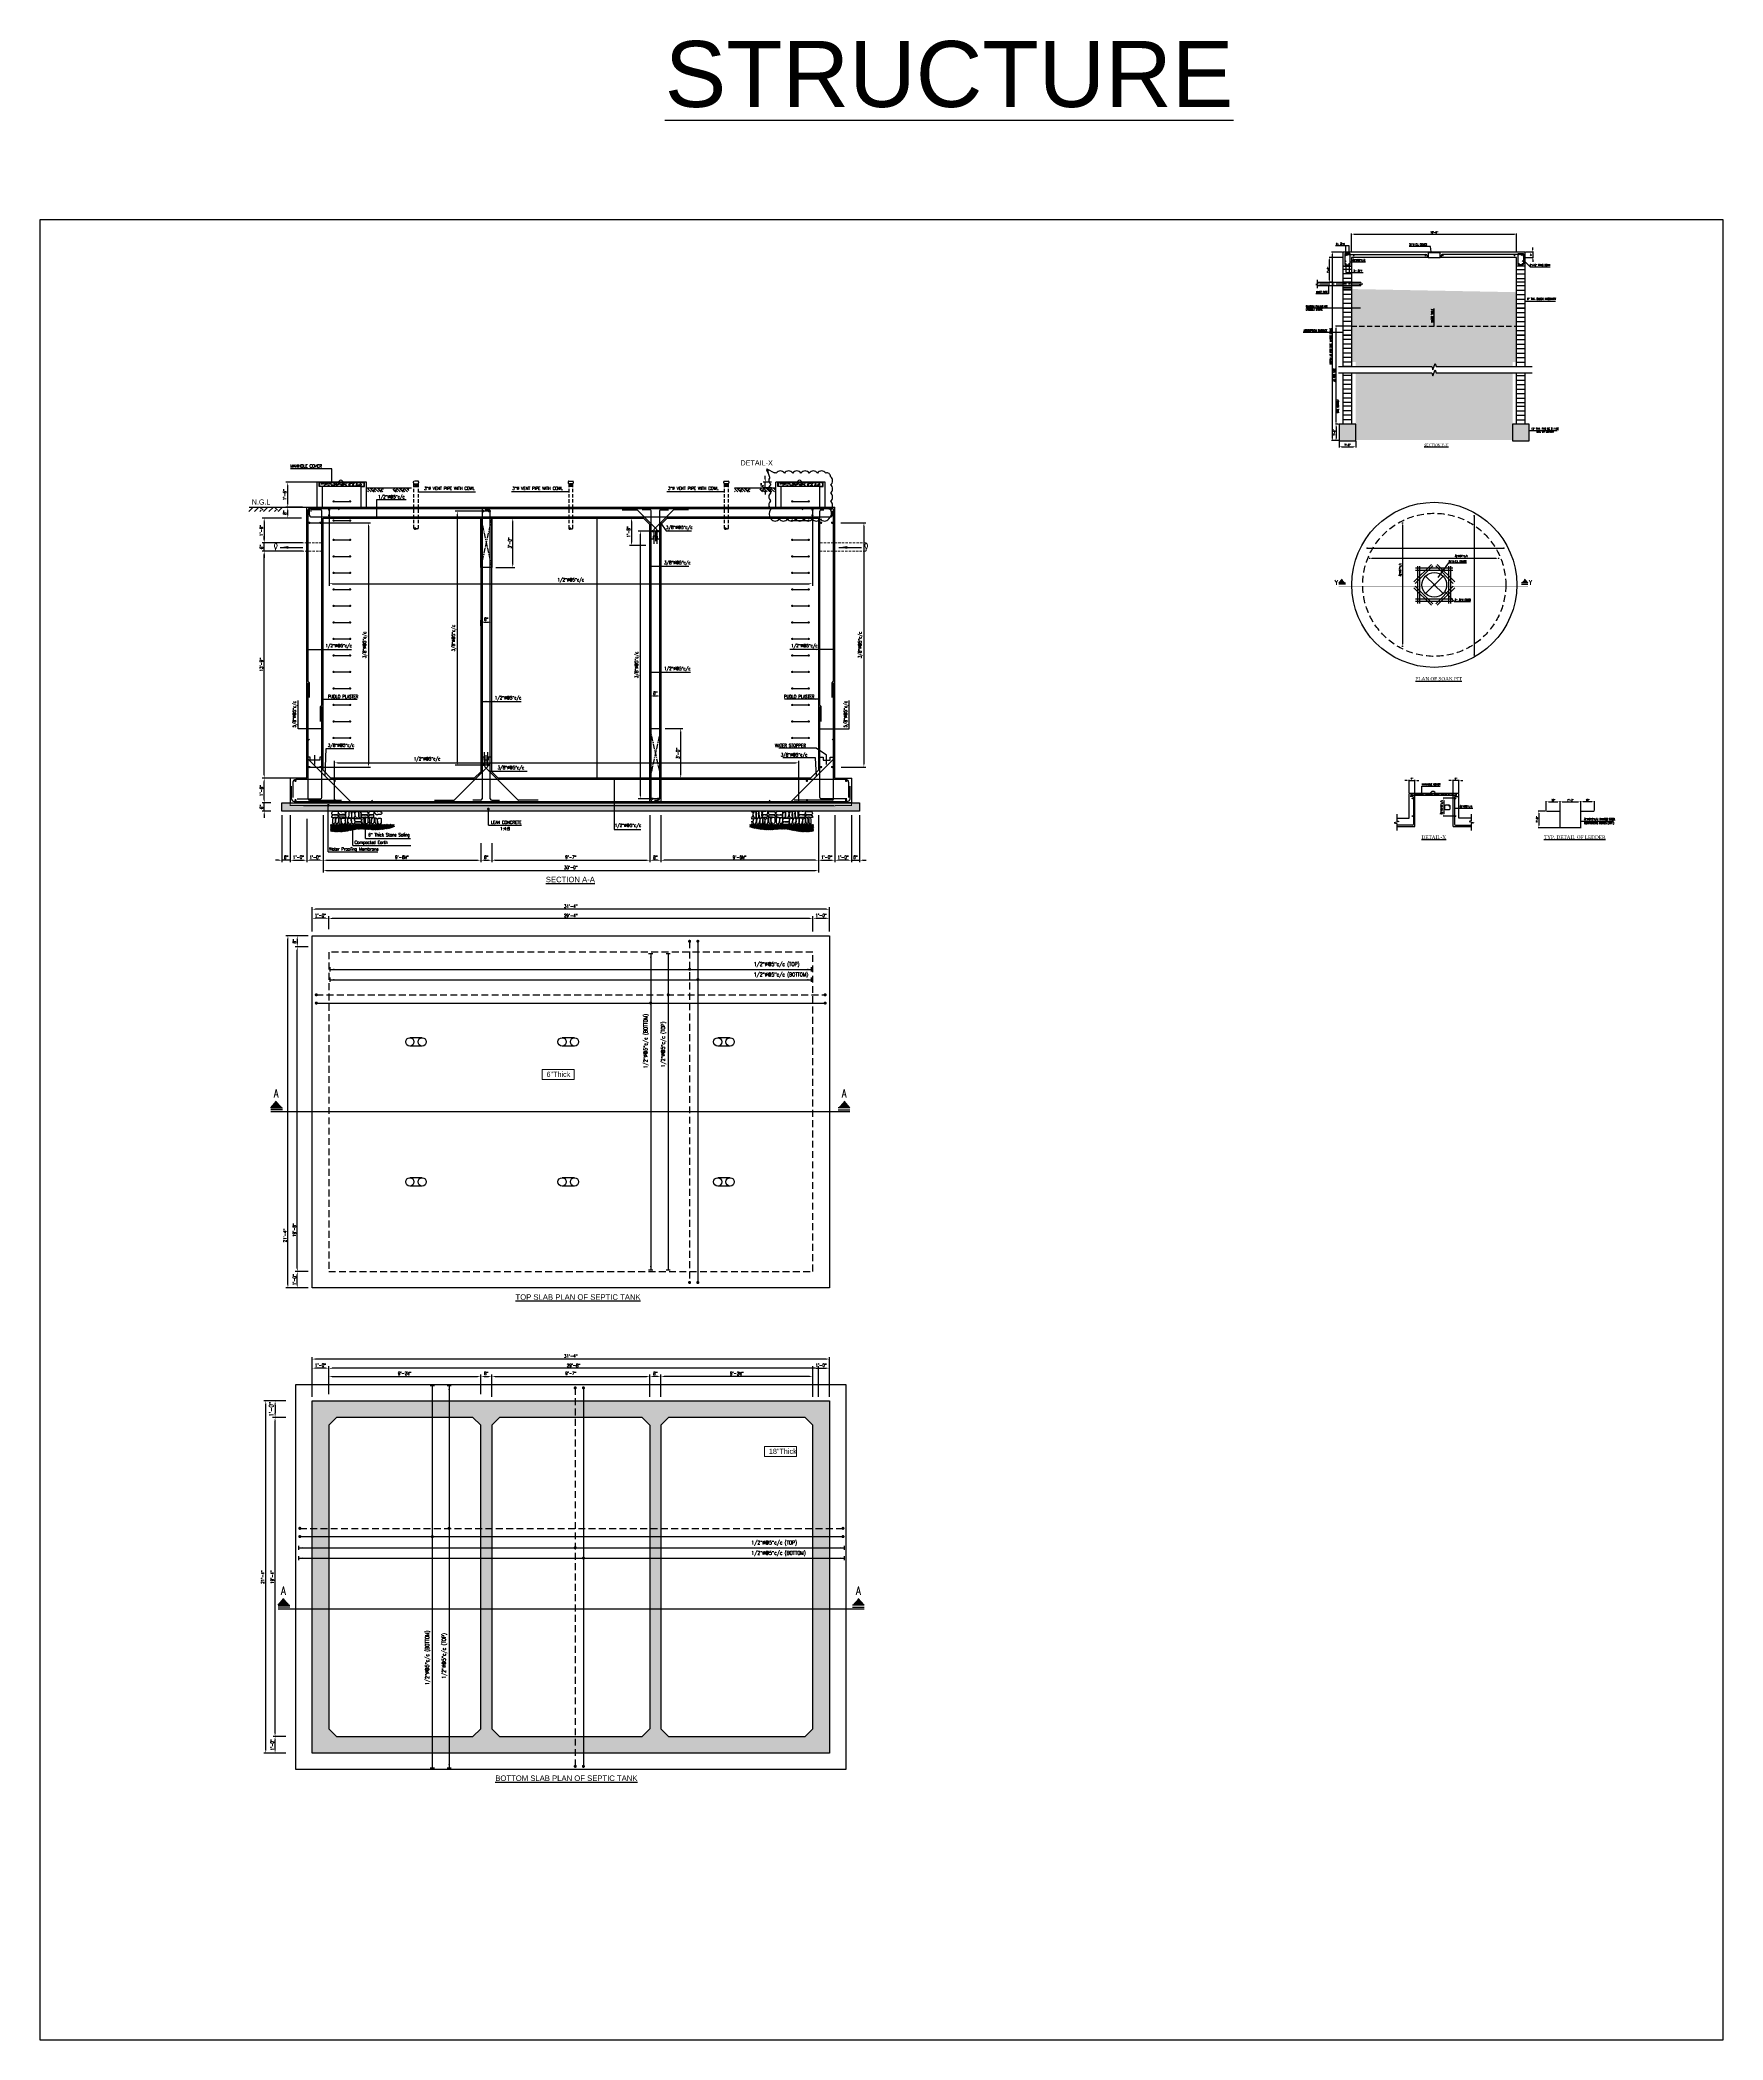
# Model space of a CAD drawing. Extents: x 646443 to 647667, y -185387 to -183933.
import ezdxf

# ---------------------------------------------------------------- set-up
doc = ezdxf.new("R2010")
doc.units = 0
doc.header["$LTSCALE"] = 20
doc.header["$MEASUREMENT"] = 0
doc.header["$PDMODE"] = 32
for name, pattern in [('CENTER', [2, 1.25, -0.25, 0.25, -0.25]), ('CENTER2', [1.125, 0.75, -0.125, 0.125, -0.125]), ('HIDDEN', [0.375, 0.25, -0.125]), ('HIDDEN2', [0.1875, 0.125, -0.0625])]:
    doc.linetypes.add(name, pattern=pattern)
doc.layers.get('0').update_dxf_attribs({"linetype": 'CONTINUOUS'})
doc.layers.get('DEFPOINTS').update_dxf_attribs({"linetype": 'CONTINUOUS'})
for name, color, linetype in [('A-TYP-ARROW', 1, 'CONTINUOUS'), ('A-TYP-DIM', 1, 'CONTINUOUS'), ('A-TYP-ELEVATION', 3, 'CONTINUOUS'), ('A-TYP-H-TEXT', 2, 'CONTINUOUS'), ('A-TYP-N-TEXT', 2, 'CONTINUOUS'), ('A-TYP-SECTION', 5, 'CONTINUOUS'), ('A-TYP-ST-Hatch', 8, 'CONTINUOUS'), ('A-TYP-THK-MARK', 2, 'CONTINUOUS'), ('BB', 6, 'CONTINUOUS'), ('BEAM', 4, 'HIDDEN'), ('BLOCK', 4, 'CONTINUOUS'), ('COL', 6, 'CONTINUOUS'), ('DIM', 1, 'CONTINUOUS'), ('GROUND LEVEL', 8, 'CONTINUOUS'), ('Hatach Concrete', 8, 'CONTINUOUS'), ('HATCH', 251, 'CONTINUOUS'), ('HEADING TEXT', 31, 'CONTINUOUS'), ('MH COVER', 52, 'CONTINUOUS'), ('S-BB', 6, 'CONTINUOUS'), ('S-HT-COMPACTEARTH', 1, 'CONTINUOUS'), ('S-HT-COMPACTED EARTH', 1, 'CONTINUOUS'), ('S-STONE', 1, 'CONTINUOUS'), ('S-TL', 2, 'CONTINUOUS'), ('S-TL1', 6, 'CONTINUOUS'), ('S-TX-BEAM-HEADING', 5, 'CONTINUOUS'), ('SECTION', 4, 'CONTINUOUS'), ('Sewer Details Hatch', 1, 'CONTINUOUS'), ('Sewer Pipe', 10, 'CONTINUOUS'), ('SLAB', 15, 'CONTINUOUS'), ('ST-STEEL', 6, 'CONTINUOUS'), ('VENT PIPE', 111, 'CONTINUOUS'), ('Wall', 4, 'CONTINUOUS'), ('Water Supply Details Text', 3, 'CONTINUOUS')]:
    doc.layers.add(name, color=color, linetype=linetype)
doc.layers.add('Text', color=11, linetype='CONTINUOUS', lineweight=5)
doc.styles.add('arial', font='arial.ttf')
doc.styles.add('Century Gothic', font='GOTHIC.TTF')
doc.styles.add('HADINGS', font='times.ttf')
doc.styles.add('QASIM', font='arial.ttf')
doc.styles.add('rizwan', font='romans.shx', dxfattribs={"width": 0.75})
doc.dimstyles.new('STYLE-64', dxfattribs={"dimscale": 64, "dimtxt": 0.09375, "dimasz": 0.09375, "dimexe": 0.0625, "dimexo": 0.0625, "dimgap": 0.03125, "dimtad": 1, "dimzin": 3, "dimdsep": 46, "dimlunit": 4, "dimtxsty": 'rizwan', "dimcen": 0.125, "dimdle": 4, "dimclrd": 1, "dimclre": 1, "dimclrt": 2, "dimadec": 0, "dimazin": 0, "dimtfac": 0.5, "dimtix": 1, "dimtmove": 2, "dimatfit": 3, "dimfxl": 0, "dimfrac": 1, "dimtolj": 1, "dimtzin": 3, "dimarcsym": 0})

# ---------------------------------------------------------------- blocks, each defined once
blk = doc.blocks.new('*D22')
at = {"layer": 'A-TYP-DIM', "color": 1, "lineweight": -2, "ltscale": 1.5, "transparency": 16777216}
for p, q in [((646638.4, -184584.2), (646622.2, -184584.2)), ((646623.7, -184837.8), (646623.7, -184586.6)), ((646638.4, -184840.2), (646622.2, -184840.2))]:
    blk.add_line(p, q, dxfattribs=at)
at = {"layer": 'A-TYP-DIM', "color": 1, "ltscale": 1.5, "transparency": 16777216}
for points in [[(646623.3, -184586.6), (646624.1, -184586.6), (646623.7, -184584.2)], [(646623.3, -184837.8), (646624.1, -184837.8), (646623.7, -184840.2)]]:
    blk.add_solid(points, dxfattribs=at)
at = {"layer": 'DEFPOINTS', "color": 0, "ltscale": 1.5, "transparency": 16777216}
for p in [(646623.7, -184584.2), (646641.4, -184584.2), (646641.4, -184840.2)]:
    blk.add_point(p, dxfattribs=at)
at = {"layer": 'A-TYP-DIM', "color": 2, "ltscale": 1.5, "transparency": 16777216, "insert": (646621.6, -184802.1), "char_height": 2.34, "attachment_point": 5, "rotation": 90, "style": 'rizwan'}
blk.add_mtext('\\A1;21\'-4"', dxfattribs=at)
blk = doc.blocks.new('*D23')
at = {"layer": 'A-TYP-DIM', "color": 1, "lineweight": -2, "ltscale": 1.5, "transparency": 16777216}
for p, q in [((646638.4, -184592.2), (646629, -184592.2)), ((646630.5, -184825.8), (646630.5, -184594.6)), ((646638.4, -184828.2), (646629, -184828.2))]:
    blk.add_line(p, q, dxfattribs=at)
at = {"layer": 'A-TYP-DIM', "color": 1, "ltscale": 1.5, "transparency": 16777216}
for points in [[(646630.1, -184594.6), (646630.9, -184594.6), (646630.5, -184592.2)], [(646630.1, -184825.8), (646630.9, -184825.8), (646630.5, -184828.2)]]:
    blk.add_solid(points, dxfattribs=at)
at = {"layer": 'DEFPOINTS', "color": 0, "ltscale": 1.5, "transparency": 16777216}
for p in [(646630.5, -184592.2), (646641.4, -184592.2), (646641.4, -184828.2)]:
    blk.add_point(p, dxfattribs=at)
at = {"layer": 'A-TYP-DIM', "color": 2, "ltscale": 1.5, "transparency": 16777216, "insert": (646628.4, -184798.1), "char_height": 2.34, "attachment_point": 5, "rotation": 90, "style": 'rizwan'}
blk.add_mtext('\\A1;19\'-8"', dxfattribs=at)
blk = doc.blocks.new('*D24')
at = {"layer": 'A-TYP-DIM', "color": 1, "lineweight": -2, "ltscale": 1.5, "transparency": 16777216}
for p, q in [((646641.4, -184581.2), (646641.4, -184563.4)), ((647015, -184564.9), (646643.8, -184564.9)), ((647017.4, -184581.2), (647017.4, -184563.4))]:
    blk.add_line(p, q, dxfattribs=at)
at = {"layer": 'A-TYP-DIM', "color": 1, "ltscale": 1.5, "transparency": 16777216}
for points in [[(646643.8, -184564.5), (646643.8, -184565.3), (646641.4, -184564.9)], [(647015, -184564.5), (647015, -184565.3), (647017.4, -184564.9)]]:
    blk.add_solid(points, dxfattribs=at)
at = {"layer": 'DEFPOINTS', "color": 0, "ltscale": 1.5, "transparency": 16777216}
for p in [(646641.4, -184564.9), (646641.4, -184584.2), (647017.4, -184584.2)]:
    blk.add_point(p, dxfattribs=at)
at = {"layer": 'A-TYP-DIM', "color": 2, "ltscale": 1.5, "transparency": 16777216, "insert": (646829.4, -184562.7), "char_height": 2.34, "attachment_point": 5, "style": 'rizwan'}
blk.add_mtext('\\A1;31\'-4"', dxfattribs=at)
blk = doc.blocks.new('*D25')
at = {"layer": 'A-TYP-DIM', "color": 1, "lineweight": -2, "ltscale": 1.5, "transparency": 16777216}
for p, q in [((646653.4, -184579.3), (646653.4, -184570.1)), ((647003, -184571.6), (646655.8, -184571.6)), ((647005.4, -184581.2), (647005.4, -184570.1))]:
    blk.add_line(p, q, dxfattribs=at)
at = {"layer": 'A-TYP-DIM', "color": 1, "ltscale": 1.5, "transparency": 16777216}
for points in [[(646655.8, -184571.2), (646655.8, -184572), (646653.4, -184571.6)], [(647003, -184571.2), (647003, -184572), (647005.4, -184571.6)]]:
    blk.add_solid(points, dxfattribs=at)
at = {"layer": 'DEFPOINTS', "color": 0, "ltscale": 1.5, "transparency": 16777216}
for p in [(646653.4, -184571.6), (646653.4, -184582.3), (647005.4, -184584.2)]:
    blk.add_point(p, dxfattribs=at)
at = {"layer": 'A-TYP-DIM', "color": 2, "ltscale": 1.5, "transparency": 16777216, "insert": (646829.4, -184569.5), "char_height": 2.34, "attachment_point": 5, "style": 'rizwan'}
blk.add_mtext('\\A1;29\'-4"', dxfattribs=at)
blk = doc.blocks.new('*D26')
at = {"layer": 'A-TYP-DIM', "color": 1, "lineweight": -2, "ltscale": 1.5, "transparency": 16777216}
for p, q in [((646653.4, -184917.4), (646653.4, -184903)), ((646763.9, -184917.4), (646763.9, -184903)), ((646655.8, -184904.5), (646761.5, -184904.5))]:
    blk.add_line(p, q, dxfattribs=at)
at = {"layer": 'A-TYP-DIM', "color": 1, "ltscale": 1.5, "transparency": 16777216}
for points in [[(646655.8, -184904.1), (646655.8, -184904.9), (646653.4, -184904.5)], [(646761.5, -184904.1), (646761.5, -184904.9), (646763.9, -184904.5)]]:
    blk.add_solid(points, dxfattribs=at)
at = {"layer": 'DEFPOINTS', "color": 0, "ltscale": 1.5, "transparency": 16777216}
for p in [(646763.9, -184904.5), (646653.4, -184920.4), (646763.9, -184920.4)]:
    blk.add_point(p, dxfattribs=at)
at = {"layer": 'A-TYP-DIM', "color": 2, "ltscale": 1.5, "transparency": 16777216, "insert": (646708.6, -184902.3), "char_height": 2.344, "attachment_point": 5, "style": 'rizwan'}
blk.add_mtext('\\A1;9\'-2{\\H0.5x;\\S1#2;}"', dxfattribs=at)
blk = doc.blocks.new('*D27')
at = {"layer": 'A-TYP-DIM', "color": 1, "lineweight": -2, "ltscale": 1.5, "transparency": 16777216}
for p, q in [((646763.9, -184917.4), (646763.9, -184903)), ((646771.9, -184919.3), (646771.9, -184903)), ((646766.3, -184904.5), (646769.5, -184904.5))]:
    blk.add_line(p, q, dxfattribs=at)
at = {"layer": 'A-TYP-DIM', "color": 1, "ltscale": 1.5, "transparency": 16777216}
for points in [[(646766.3, -184904.1), (646766.3, -184904.9), (646763.9, -184904.5)], [(646769.5, -184904.1), (646769.5, -184904.9), (646771.9, -184904.5)]]:
    blk.add_solid(points, dxfattribs=at)
at = {"layer": 'DEFPOINTS', "color": 0, "ltscale": 1.5, "transparency": 16777216}
for p in [(646771.9, -184904.5), (646763.9, -184920.4), (646771.9, -184922.3)]:
    blk.add_point(p, dxfattribs=at)
at = {"layer": 'A-TYP-DIM', "color": 2, "ltscale": 1.5, "transparency": 16777216, "insert": (646767.9, -184902.3), "char_height": 2.34, "attachment_point": 5, "style": 'rizwan'}
blk.add_mtext('\\A1;8"', dxfattribs=at)
blk = doc.blocks.new('*D28')
at = {"layer": 'A-TYP-DIM', "color": 1, "lineweight": -2, "ltscale": 1.5, "transparency": 16777216}
for p, q in [((646771.9, -184919.3), (646771.9, -184903)), ((646886.9, -184919.3), (646886.9, -184903)), ((646774.3, -184904.5), (646884.5, -184904.5))]:
    blk.add_line(p, q, dxfattribs=at)
at = {"layer": 'A-TYP-DIM', "color": 1, "ltscale": 1.5, "transparency": 16777216}
for points in [[(646774.3, -184904.1), (646774.3, -184904.9), (646771.9, -184904.5)], [(646884.5, -184904.1), (646884.5, -184904.9), (646886.9, -184904.5)]]:
    blk.add_solid(points, dxfattribs=at)
at = {"layer": 'DEFPOINTS', "color": 0, "ltscale": 1.5, "transparency": 16777216}
for p in [(646886.9, -184904.5), (646771.9, -184922.3), (646886.9, -184922.3)]:
    blk.add_point(p, dxfattribs=at)
at = {"layer": 'A-TYP-DIM', "color": 2, "ltscale": 1.5, "transparency": 16777216, "insert": (646829.4, -184902.3), "char_height": 2.34, "attachment_point": 5, "style": 'rizwan'}
blk.add_mtext('\\A1;9\'-7"', dxfattribs=at)
blk = doc.blocks.new('*D29')
at = {"layer": 'A-TYP-DIM', "color": 1, "lineweight": -2, "ltscale": 1.5, "transparency": 16777216}
for p, q in [((646622.3, -184922.3), (646606.1, -184922.3)), ((646607.6, -185175.9), (646607.6, -184924.7)), ((646622.3, -185178.3), (646606.1, -185178.3))]:
    blk.add_line(p, q, dxfattribs=at)
at = {"layer": 'A-TYP-DIM', "color": 1, "ltscale": 1.5, "transparency": 16777216}
for points in [[(646607.2, -184924.7), (646608, -184924.7), (646607.6, -184922.3)], [(646607.2, -185175.9), (646608, -185175.9), (646607.6, -185178.3)]]:
    blk.add_solid(points, dxfattribs=at)
at = {"layer": 'DEFPOINTS', "color": 0, "ltscale": 1.5, "transparency": 16777216}
for p in [(646607.6, -184922.3), (646625.3, -184922.3), (646625.3, -185178.3)]:
    blk.add_point(p, dxfattribs=at)
at = {"layer": 'A-TYP-DIM', "color": 2, "ltscale": 1.5, "transparency": 16777216, "insert": (646605.4, -185050.3), "char_height": 2.34, "attachment_point": 5, "rotation": 90, "style": 'rizwan'}
blk.add_mtext('\\A1;21\'-4"', dxfattribs=at)
blk = doc.blocks.new('*D30')
at = {"layer": 'A-TYP-DIM', "color": 1, "lineweight": -2, "ltscale": 1.5, "transparency": 16777216}
for p, q in [((646622.3, -184934.3), (646612.9, -184934.3)), ((646614.4, -185163.9), (646614.4, -184936.7)), ((646622.3, -185166.3), (646612.9, -185166.3))]:
    blk.add_line(p, q, dxfattribs=at)
at = {"layer": 'A-TYP-DIM', "color": 1, "ltscale": 1.5, "transparency": 16777216}
for points in [[(646614, -184936.7), (646614.8, -184936.7), (646614.4, -184934.3)], [(646614, -185163.9), (646614.8, -185163.9), (646614.4, -185166.3)]]:
    blk.add_solid(points, dxfattribs=at)
at = {"layer": 'DEFPOINTS', "color": 0, "ltscale": 1.5, "transparency": 16777216}
for p in [(646614.4, -184934.3), (646625.3, -184934.3), (646625.3, -185166.3)]:
    blk.add_point(p, dxfattribs=at)
at = {"layer": 'A-TYP-DIM', "color": 2, "ltscale": 1.5, "transparency": 16777216, "insert": (646612.3, -185050.3), "char_height": 2.34, "attachment_point": 5, "rotation": 90, "style": 'rizwan'}
blk.add_mtext('\\A1;19\'-4"', dxfattribs=at)
blk = doc.blocks.new('*D31')
at = {"layer": 'A-TYP-DIM', "color": 1, "lineweight": -2, "ltscale": 1.5, "transparency": 16777216}
for p, q in [((646641.4, -184919.3), (646641.4, -184890.4)), ((647015, -184891.9), (646643.8, -184891.9)), ((647017.4, -184919.3), (647017.4, -184890.4))]:
    blk.add_line(p, q, dxfattribs=at)
at = {"layer": 'A-TYP-DIM', "color": 1, "ltscale": 1.5, "transparency": 16777216}
for points in [[(646643.8, -184891.5), (646643.8, -184892.3), (646641.4, -184891.9)], [(647015, -184891.5), (647015, -184892.3), (647017.4, -184891.9)]]:
    blk.add_solid(points, dxfattribs=at)
at = {"layer": 'DEFPOINTS', "color": 0, "ltscale": 1.5, "transparency": 16777216}
for p in [(646641.4, -184891.9), (646641.4, -184922.3), (647017.4, -184922.3)]:
    blk.add_point(p, dxfattribs=at)
at = {"layer": 'A-TYP-DIM', "color": 2, "ltscale": 1.5, "transparency": 16777216, "insert": (646829.4, -184889.7), "char_height": 2.34, "attachment_point": 5, "style": 'rizwan'}
blk.add_mtext('\\A1;31\'-4"', dxfattribs=at)
blk = doc.blocks.new('*D32')
at = {"layer": 'A-TYP-DIM', "color": 1, "lineweight": -2, "ltscale": 1.5, "transparency": 16777216}
for p, q in [((646653.4, -184917.4), (646653.4, -184897.1)), ((647007, -184898.6), (646655.8, -184898.6)), ((647009.4, -184919.3), (647009.4, -184897.1))]:
    blk.add_line(p, q, dxfattribs=at)
at = {"layer": 'A-TYP-DIM', "color": 1, "ltscale": 1.5, "transparency": 16777216}
for points in [[(646655.8, -184898.2), (646655.8, -184899), (646653.4, -184898.6)], [(647007, -184898.2), (647007, -184899), (647009.4, -184898.6)]]:
    blk.add_solid(points, dxfattribs=at)
at = {"layer": 'DEFPOINTS', "color": 0, "ltscale": 1.5, "transparency": 16777216}
for p in [(646653.4, -184898.6), (646653.4, -184920.4), (647009.4, -184922.3)]:
    blk.add_point(p, dxfattribs=at)
at = {"layer": 'A-TYP-DIM', "color": 2, "ltscale": 1.5, "transparency": 16777216, "insert": (646831.4, -184896.5), "char_height": 2.34, "attachment_point": 5, "style": 'rizwan'}
blk.add_mtext('\\A1;29\'-8"', dxfattribs=at)
blk = doc.blocks.new('*D7')
at = {"layer": 'A-TYP-DIM', "color": 1, "lineweight": -2, "ltscale": 1.5, "transparency": 16777216}
for p, q in [((646886.9, -184496.6), (646886.9, -184530.8)), ((646771.9, -184516.9), (646771.9, -184530.8)), ((646774.3, -184529.3), (646884.5, -184529.3))]:
    blk.add_line(p, q, dxfattribs=at)
at = {"layer": 'A-TYP-DIM', "color": 1, "ltscale": 1.5, "transparency": 16777216}
for points in [[(646774.3, -184528.9), (646774.3, -184529.7), (646771.9, -184529.3)], [(646884.5, -184528.9), (646884.5, -184529.7), (646886.9, -184529.3)]]:
    blk.add_solid(points, dxfattribs=at)
at = {"layer": 'DEFPOINTS', "color": 0, "ltscale": 1.5, "transparency": 16777216}
for p in [(646886.9, -184493.6), (646771.9, -184513.9), (646886.9, -184529.3)]:
    blk.add_point(p, dxfattribs=at)
at = {"layer": 'A-TYP-DIM', "color": 2, "ltscale": 1.5, "transparency": 16777216, "insert": (646829.4, -184527.1), "char_height": 2.34, "attachment_point": 5, "style": 'rizwan'}
blk.add_mtext('\\A1;9\'-7"', dxfattribs=at)
blk = doc.blocks.new('*D8')
at = {"layer": 'A-TYP-DIM', "color": 1, "lineweight": -2, "ltscale": 1.5, "transparency": 16777216}
for p, q in [((646611.3, -184487.6), (646605, -184487.6)), ((646611.3, -184493.6), (646605, -184493.6)), ((646606.5, -184485.2), (646606.5, -184482.8)), ((646606.5, -184493.6), (646606.5, -184487.6)), ((646606.5, -184496), (646606.5, -184498.4))]:
    blk.add_line(p, q, dxfattribs=at)
at = {"layer": 'A-TYP-DIM', "color": 1, "ltscale": 1.5, "transparency": 16777216}
for points in [[(646606.1, -184485.2), (646606.9, -184485.2), (646606.5, -184487.6)], [(646606.1, -184496), (646606.9, -184496), (646606.5, -184493.6)]]:
    blk.add_solid(points, dxfattribs=at)
at = {"layer": 'DEFPOINTS', "color": 0, "ltscale": 1.5, "transparency": 16777216}
for p in [(646606.5, -184487.6), (646614.3, -184487.6), (646614.3, -184493.6)]:
    blk.add_point(p, dxfattribs=at)
at = {"layer": 'A-TYP-DIM', "color": 2, "ltscale": 1.5, "transparency": 16777216, "insert": (646604.4, -184490.6), "char_height": 2.34, "attachment_point": 5, "rotation": 90, "style": 'rizwan'}
blk.add_mtext('\\A1;6"', dxfattribs=at)
blk = doc.blocks.new('*D9')
at = {"layer": 'A-TYP-DIM', "color": 1, "lineweight": -2, "ltscale": 1.5, "transparency": 16777216}
for p, q in [((646617.3, -184469.6), (646605, -184469.6)), ((646606.5, -184485.2), (646606.5, -184472)), ((646611.3, -184487.6), (646605, -184487.6))]:
    blk.add_line(p, q, dxfattribs=at)
at = {"layer": 'A-TYP-DIM', "color": 1, "ltscale": 1.5, "transparency": 16777216}
for points in [[(646606.1, -184472), (646606.9, -184472), (646606.5, -184469.6)], [(646606.1, -184485.2), (646606.9, -184485.2), (646606.5, -184487.6)]]:
    blk.add_solid(points, dxfattribs=at)
at = {"layer": 'DEFPOINTS', "color": 0, "ltscale": 1.5, "transparency": 16777216}
for p in [(646606.5, -184469.6), (646620.3, -184469.6), (646614.3, -184487.6)]:
    blk.add_point(p, dxfattribs=at)
at = {"layer": 'A-TYP-DIM', "color": 2, "ltscale": 1.5, "transparency": 16777216, "insert": (646604.4, -184478.6), "char_height": 2.34, "attachment_point": 5, "rotation": 90, "style": 'rizwan'}
blk.add_mtext('\\A1;1\'-6"', dxfattribs=at)
blk = doc.blocks.new('*D10')
at = {"layer": 'A-TYP-DIM', "color": 1, "lineweight": -2, "ltscale": 1.5, "transparency": 16777216}
for p, q in [((646624.6, -184272.6), (646622.1, -184272.6)), ((646623.6, -184278.2), (646623.6, -184275)), ((646633.6, -184280.6), (646622.1, -184280.6))]:
    blk.add_line(p, q, dxfattribs=at)
at = {"layer": 'A-TYP-DIM', "color": 1, "ltscale": 1.5, "transparency": 16777216}
for points in [[(646623.2, -184275), (646624, -184275), (646623.6, -184272.6)], [(646623.2, -184278.2), (646624, -184278.2), (646623.6, -184280.6)]]:
    blk.add_solid(points, dxfattribs=at)
at = {"layer": 'DEFPOINTS', "color": 0, "ltscale": 1.5, "transparency": 16777216}
for p in [(646623.6, -184272.6), (646627.6, -184272.6), (646636.6, -184280.6)]:
    blk.add_point(p, dxfattribs=at)
at = {"layer": 'A-TYP-DIM', "color": 2, "ltscale": 1.5, "transparency": 16777216, "insert": (646621.4, -184276.6), "char_height": 2.34, "attachment_point": 5, "rotation": 90, "style": 'rizwan'}
blk.add_mtext('\\A1;8"', dxfattribs=at)
blk = doc.blocks.new('*D11')
at = {"layer": 'A-TYP-DIM', "color": 1, "lineweight": -2, "ltscale": 1.5, "transparency": 16777216}
for p, q in [((646763.9, -184516.9), (646763.9, -184530.8)), ((646771.9, -184516.9), (646771.9, -184530.8)), ((646766.3, -184529.3), (646769.5, -184529.3))]:
    blk.add_line(p, q, dxfattribs=at)
at = {"layer": 'A-TYP-DIM', "color": 1, "ltscale": 1.5, "transparency": 16777216}
for points in [[(646766.3, -184528.9), (646766.3, -184529.7), (646763.9, -184529.3)], [(646769.5, -184528.9), (646769.5, -184529.7), (646771.9, -184529.3)]]:
    blk.add_solid(points, dxfattribs=at)
at = {"layer": 'DEFPOINTS', "color": 0, "ltscale": 1.5, "transparency": 16777216}
for p in [(646763.9, -184513.9), (646771.9, -184513.9), (646771.9, -184529.3)]:
    blk.add_point(p, dxfattribs=at)
at = {"layer": 'A-TYP-DIM', "color": 2, "ltscale": 1.5, "transparency": 16777216, "insert": (646767.9, -184527.1), "char_height": 2.34, "attachment_point": 5, "style": 'rizwan'}
blk.add_mtext('\\A1;8"', dxfattribs=at)
blk = doc.blocks.new('*D12')
at = {"layer": 'A-TYP-DIM', "color": 1, "lineweight": -2, "ltscale": 1.5, "transparency": 16777216}
for p, q in [((646649.4, -184500.3), (646649.4, -184530.8)), ((646763.9, -184516.9), (646763.9, -184530.8)), ((646651.8, -184529.3), (646761.5, -184529.3))]:
    blk.add_line(p, q, dxfattribs=at)
at = {"layer": 'A-TYP-DIM', "color": 1, "ltscale": 1.5, "transparency": 16777216}
for points in [[(646651.8, -184528.9), (646651.8, -184529.7), (646649.4, -184529.3)], [(646761.5, -184528.9), (646761.5, -184529.7), (646763.9, -184529.3)]]:
    blk.add_solid(points, dxfattribs=at)
at = {"layer": 'DEFPOINTS', "color": 0, "ltscale": 1.5, "transparency": 16777216}
for p in [(646649.4, -184497.3), (646763.9, -184513.9), (646763.9, -184529.3)]:
    blk.add_point(p, dxfattribs=at)
at = {"layer": 'A-TYP-DIM', "color": 2, "ltscale": 1.5, "transparency": 16777216, "insert": (646706.6, -184527.1), "char_height": 2.344, "attachment_point": 5, "style": 'rizwan'}
blk.add_mtext('\\A1;9\'-6{\\H0.5x;\\S1#2;}"', dxfattribs=at)
blk = doc.blocks.new('*D13')
at = {"layer": 'A-TYP-DIM', "color": 1, "lineweight": -2, "ltscale": 1.5, "transparency": 16777216}
for p, q in [((646649.4, -184500.3), (646649.4, -184538.2)), ((647009.4, -184500.3), (647009.4, -184538.2)), ((646651.8, -184536.7), (647007, -184536.7))]:
    blk.add_line(p, q, dxfattribs=at)
at = {"layer": 'A-TYP-DIM', "color": 1, "ltscale": 1.5, "transparency": 16777216}
for points in [[(646651.8, -184536.3), (646651.8, -184537.1), (646649.4, -184536.7)], [(647007, -184536.3), (647007, -184537.1), (647009.4, -184536.7)]]:
    blk.add_solid(points, dxfattribs=at)
at = {"layer": 'DEFPOINTS', "color": 0, "ltscale": 1.5, "transparency": 16777216}
for p in [(646649.4, -184497.3), (647009.4, -184497.3), (647009.4, -184536.7)]:
    blk.add_point(p, dxfattribs=at)
at = {"layer": 'A-TYP-DIM', "color": 2, "ltscale": 1.5, "transparency": 16777216, "insert": (646829.4, -184534.5), "char_height": 2.34, "attachment_point": 5, "style": 'rizwan'}
blk.add_mtext('\\A1;30\'-0"', dxfattribs=at)
blk = doc.blocks.new('*D14')
at = {"layer": 'A-TYP-DIM', "color": 1, "lineweight": -2, "ltscale": 1.5, "transparency": 16777216}
for p, q in [((646619.4, -184496.6), (646619.4, -184530.8)), ((646625.4, -184496.6), (646625.4, -184530.8)), ((646617, -184529.3), (646614.6, -184529.3)), ((646625.4, -184529.3), (646619.4, -184529.3)), ((646627.8, -184529.3), (646630.2, -184529.3))]:
    blk.add_line(p, q, dxfattribs=at)
at = {"layer": 'A-TYP-DIM', "color": 1, "ltscale": 1.5, "transparency": 16777216}
for points in [[(646617, -184528.9), (646617, -184529.7), (646619.4, -184529.3)], [(646627.8, -184528.9), (646627.8, -184529.7), (646625.4, -184529.3)]]:
    blk.add_solid(points, dxfattribs=at)
at = {"layer": 'DEFPOINTS', "color": 0, "ltscale": 1.5, "transparency": 16777216}
for p in [(646619.4, -184493.6), (646625.4, -184493.6), (646619.4, -184529.3)]:
    blk.add_point(p, dxfattribs=at)
at = {"layer": 'A-TYP-DIM', "color": 2, "ltscale": 1.5, "transparency": 16777216, "insert": (646622.4, -184527.1), "char_height": 2.34, "attachment_point": 5, "style": 'rizwan'}
blk.add_mtext('\\A1;6"', dxfattribs=at)
blk = doc.blocks.new('*D15')
at = {"layer": 'A-TYP-DIM', "color": 1, "lineweight": -2, "ltscale": 1.5, "transparency": 16777216}
for p, q in [((646649.4, -184496.6), (646649.4, -184530.8)), ((646637.4, -184499.1), (646637.4, -184530.8)), ((646647, -184529.3), (646639.8, -184529.3))]:
    blk.add_line(p, q, dxfattribs=at)
at = {"layer": 'A-TYP-DIM', "color": 1, "ltscale": 1.5, "transparency": 16777216}
for points in [[(646639.8, -184528.9), (646639.8, -184529.7), (646637.4, -184529.3)], [(646647, -184528.9), (646647, -184529.7), (646649.4, -184529.3)]]:
    blk.add_solid(points, dxfattribs=at)
at = {"layer": 'DEFPOINTS', "color": 0, "ltscale": 1.5, "transparency": 16777216}
for p in [(646637.4, -184496.1), (646649.4, -184493.6), (646637.4, -184529.3)]:
    blk.add_point(p, dxfattribs=at)
at = {"layer": 'A-TYP-DIM', "color": 2, "ltscale": 1.5, "transparency": 16777216, "insert": (646643.4, -184527.1), "char_height": 2.34, "attachment_point": 5, "style": 'rizwan'}
blk.add_mtext('\\A1;1\'-0"', dxfattribs=at)
blk = doc.blocks.new('*D16')
at = {"layer": 'A-TYP-DIM', "color": 1, "lineweight": -2, "ltscale": 1.5, "transparency": 16777216}
for p, q in [((646634.4, -184304.6), (646605, -184304.6)), ((646606.5, -184467.2), (646606.5, -184307)), ((646634.4, -184469.6), (646605, -184469.6))]:
    blk.add_line(p, q, dxfattribs=at)
at = {"layer": 'A-TYP-DIM', "color": 1, "ltscale": 1.5, "transparency": 16777216}
for points in [[(646606.1, -184307), (646606.9, -184307), (646606.5, -184304.6)], [(646606.1, -184467.2), (646606.9, -184467.2), (646606.5, -184469.6)]]:
    blk.add_solid(points, dxfattribs=at)
at = {"layer": 'DEFPOINTS', "color": 0, "ltscale": 1.5, "transparency": 16777216}
for p in [(646606.5, -184304.6), (646637.4, -184304.6), (646637.4, -184469.6)]:
    blk.add_point(p, dxfattribs=at)
at = {"layer": 'A-TYP-DIM', "color": 2, "ltscale": 1.5, "transparency": 16777216, "insert": (646604.4, -184387.1), "char_height": 2.34, "attachment_point": 5, "rotation": 90, "style": 'rizwan'}
blk.add_mtext('\\A1;13\'-9"', dxfattribs=at)
blk = doc.blocks.new('*D17')
at = {"layer": 'A-TYP-DIM', "color": 1, "lineweight": -2, "ltscale": 1.5, "transparency": 16777216}
for p, q in [((646653.7, -184273.7), (646653.7, -184329.8)), ((647005.1, -184274.1), (647005.1, -184329.8)), ((646656.1, -184328.3), (647002.7, -184328.3))]:
    blk.add_line(p, q, dxfattribs=at)
at = {"layer": 'A-TYP-DIM', "color": 1, "ltscale": 1.5, "transparency": 16777216}
for points in [[(646656.1, -184327.9), (646656.1, -184328.7), (646653.7, -184328.3)], [(647002.7, -184327.9), (647002.7, -184328.7), (647005.1, -184328.3)]]:
    blk.add_solid(points, dxfattribs=at)
at = {"layer": 'DEFPOINTS', "color": 0, "ltscale": 1.5, "transparency": 16777216}
for p in [(646653.7, -184270.7), (647005.1, -184271.1), (647005.1, -184328.3)]:
    blk.add_point(p, dxfattribs=at)
at = {"layer": 'A-TYP-DIM', "color": 2, "ltscale": 1.5, "transparency": 16777216, "insert": (646829.4, -184325.8), "char_height": 2.344, "attachment_point": 5, "style": 'rizwan'}
blk.add_mtext('\\A1;1/2"%%C@5"c/c', dxfattribs=at)
blk = doc.blocks.new('*D18')
at = {"layer": 'A-TYP-DIM', "color": 1, "lineweight": -2, "ltscale": 1.5, "transparency": 16777216}
for p, q in [((646657.7, -184486.7), (646657.7, -184457)), ((646660.1, -184458.5), (646992.7, -184458.5)), ((646995.1, -184486.3), (646995.1, -184457))]:
    blk.add_line(p, q, dxfattribs=at)
at = {"layer": 'A-TYP-DIM', "color": 1, "ltscale": 1.5, "transparency": 16777216}
for points in [[(646660.1, -184458.1), (646660.1, -184458.9), (646657.7, -184458.5)], [(646992.7, -184458.1), (646992.7, -184458.9), (646995.1, -184458.5)]]:
    blk.add_solid(points, dxfattribs=at)
at = {"layer": 'DEFPOINTS', "color": 0, "ltscale": 1.5, "transparency": 16777216}
for p in [(646995.1, -184458.5), (646657.7, -184489.7), (646995.1, -184489.3)]:
    blk.add_point(p, dxfattribs=at)
at = {"layer": 'A-TYP-DIM', "color": 2, "ltscale": 1.5, "transparency": 16777216, "insert": (646724.9, -184456), "char_height": 2.344, "attachment_point": 5, "style": 'rizwan'}
blk.add_mtext('\\A1;1/2"%%C@5"c/c', dxfattribs=at)
blk = doc.blocks.new('*D19')
at = {"layer": 'A-TYP-DIM', "color": 1, "lineweight": -2, "ltscale": 1.5, "transparency": 16777216}
for p, q in [((646639, -184284), (646683.8, -184284)), ((646682.3, -184286.4), (646682.3, -184459.2)), ((646638.7, -184461.6), (646683.8, -184461.6))]:
    blk.add_line(p, q, dxfattribs=at)
at = {"layer": 'A-TYP-DIM', "color": 1, "ltscale": 1.5, "transparency": 16777216}
for points in [[(646681.9, -184286.4), (646682.7, -184286.4), (646682.3, -184284)], [(646681.9, -184459.2), (646682.7, -184459.2), (646682.3, -184461.6)]]:
    blk.add_solid(points, dxfattribs=at)
at = {"layer": 'DEFPOINTS', "color": 0, "ltscale": 1.5, "transparency": 16777216}
for p in [(646636, -184284), (646635.7, -184461.6), (646682.3, -184461.6)]:
    blk.add_point(p, dxfattribs=at)
at = {"layer": 'A-TYP-DIM', "color": 2, "ltscale": 1.5, "transparency": 16777216, "insert": (646679.8, -184372.8), "char_height": 2.344, "attachment_point": 5, "rotation": 90, "style": 'rizwan'}
blk.add_mtext('\\A1;3/8"%%C@5"c/c', dxfattribs=at)
blk = doc.blocks.new('*D20')
at = {"layer": 'A-TYP-DIM', "color": 1, "lineweight": -2, "ltscale": 1.5, "transparency": 16777216}
for p, q in [((647025.8, -184284), (647044, -184284)), ((647042.5, -184286.4), (647042.5, -184459.2)), ((647026.1, -184461.6), (647044, -184461.6))]:
    blk.add_line(p, q, dxfattribs=at)
at = {"layer": 'A-TYP-DIM', "color": 1, "ltscale": 1.5, "transparency": 16777216}
for points in [[(647042.1, -184286.4), (647042.9, -184286.4), (647042.5, -184284)], [(647042.1, -184459.2), (647042.9, -184459.2), (647042.5, -184461.6)]]:
    blk.add_solid(points, dxfattribs=at)
at = {"layer": 'DEFPOINTS', "color": 0, "ltscale": 1.5, "transparency": 16777216}
for p in [(647022.8, -184284), (647023.1, -184461.6), (647042.5, -184461.6)]:
    blk.add_point(p, dxfattribs=at)
at = {"layer": 'A-TYP-DIM', "color": 2, "ltscale": 1.5, "transparency": 16777216, "insert": (647040, -184372.8), "char_height": 2.344, "attachment_point": 5, "rotation": 90, "style": 'rizwan'}
blk.add_mtext('\\A1;3/8"%%C@5"c/c', dxfattribs=at)
blk = doc.blocks.new('*D33')
at = {"layer": 'A-TYP-DIM', "color": 1, "lineweight": -2, "ltscale": 1.5, "transparency": 16777216}
for p, q in [((646646.4, -184254.6), (646622.1, -184254.6)), ((646623.6, -184270.2), (646623.6, -184257)), ((646634.4, -184272.6), (646622.1, -184272.6))]:
    blk.add_line(p, q, dxfattribs=at)
at = {"layer": 'A-TYP-DIM', "color": 1, "ltscale": 1.5, "transparency": 16777216}
for points in [[(646623.2, -184257), (646624, -184257), (646623.6, -184254.6)], [(646623.2, -184270.2), (646624, -184270.2), (646623.6, -184272.6)]]:
    blk.add_solid(points, dxfattribs=at)
at = {"layer": 'DEFPOINTS', "color": 0, "ltscale": 1.5, "transparency": 16777216}
for p in [(646623.6, -184254.6), (646649.4, -184254.6), (646637.4, -184272.6)]:
    blk.add_point(p, dxfattribs=at)
at = {"layer": 'A-TYP-DIM', "color": 2, "ltscale": 1.5, "transparency": 16777216, "insert": (646621.4, -184263.6), "char_height": 2.34, "attachment_point": 5, "rotation": 90, "style": 'rizwan'}
blk.add_mtext('\\A1;1\'-6"', dxfattribs=at)
blk = doc.blocks.new('*D21')
at = {"layer": 'A-TYP-DIM', "color": 1, "lineweight": -2, "ltscale": 1.5, "transparency": 16777216}
for p, q in [((646771.2, -184275.6), (646745.4, -184275.6)), ((646746.9, -184278), (646746.9, -184457.8)), ((646770.9, -184460.2), (646745.4, -184460.2))]:
    blk.add_line(p, q, dxfattribs=at)
at = {"layer": 'A-TYP-DIM', "color": 1, "ltscale": 1.5, "transparency": 16777216}
for points in [[(646746.5, -184278), (646747.3, -184278), (646746.9, -184275.6)], [(646746.5, -184457.8), (646747.3, -184457.8), (646746.9, -184460.2)]]:
    blk.add_solid(points, dxfattribs=at)
at = {"layer": 'DEFPOINTS', "color": 0, "ltscale": 1.5, "transparency": 16777216}
for p in [(646774.2, -184275.6), (646746.9, -184460.2), (646773.9, -184460.2)]:
    blk.add_point(p, dxfattribs=at)
at = {"layer": 'A-TYP-DIM', "color": 2, "ltscale": 1.5, "transparency": 16777216, "insert": (646744.4, -184367.9), "char_height": 2.344, "attachment_point": 5, "rotation": 90, "style": 'rizwan'}
blk.add_mtext('\\A1;3/8"%%C@5"c/c', dxfattribs=at)
blk = doc.blocks.new('*D5')
at = {"layer": 'A-TYP-DIM', "color": 1, "lineweight": -2, "ltscale": 1.5, "transparency": 16777216}
for p, q in [((647005.4, -184579.3), (647005.4, -184570)), ((647007.8, -184571.5), (647015, -184571.5)), ((647017.4, -184579.3), (647017.4, -184570))]:
    blk.add_line(p, q, dxfattribs=at)
at = {"layer": 'A-TYP-DIM', "color": 1, "ltscale": 1.5, "transparency": 16777216}
for points in [[(647007.8, -184571.1), (647007.8, -184571.9), (647005.4, -184571.5)], [(647015, -184571.1), (647015, -184571.9), (647017.4, -184571.5)]]:
    blk.add_solid(points, dxfattribs=at)
at = {"layer": 'DEFPOINTS', "color": 0, "ltscale": 1.5, "transparency": 16777216}
for p in [(647005.4, -184582.3), (647017.4, -184571.5), (647017.4, -184582.3)]:
    blk.add_point(p, dxfattribs=at)
at = {"layer": 'A-TYP-DIM', "color": 2, "ltscale": 1.5, "transparency": 16777216, "insert": (647011.4, -184569.4), "char_height": 2.34, "attachment_point": 5, "style": 'rizwan'}
blk.add_mtext('\\A1;1\'-0"', dxfattribs=at)
blk = doc.blocks.new('*D6')
at = {"layer": 'A-TYP-DIM', "color": 1, "lineweight": -2, "ltscale": 1.5, "transparency": 16777216}
for p, q in [((646641.4, -184579.3), (646641.4, -184570)), ((646651, -184571.5), (646643.8, -184571.5)), ((646653.4, -184579.3), (646653.4, -184570))]:
    blk.add_line(p, q, dxfattribs=at)
at = {"layer": 'A-TYP-DIM', "color": 1, "ltscale": 1.5, "transparency": 16777216}
for points in [[(646643.8, -184571.1), (646643.8, -184571.9), (646641.4, -184571.5)], [(646651, -184571.1), (646651, -184571.9), (646653.4, -184571.5)]]:
    blk.add_solid(points, dxfattribs=at)
at = {"layer": 'DEFPOINTS', "color": 0, "ltscale": 1.5, "transparency": 16777216}
for p in [(646641.4, -184571.5), (646641.4, -184582.3), (646653.4, -184582.3)]:
    blk.add_point(p, dxfattribs=at)
at = {"layer": 'A-TYP-DIM', "color": 2, "ltscale": 1.5, "transparency": 16777216, "insert": (646647.4, -184569.4), "char_height": 2.34, "attachment_point": 5, "style": 'rizwan'}
blk.add_mtext('\\A1;1\'-0"', dxfattribs=at)
blk = doc.blocks.new('*D34')
at = {"layer": 'A-TYP-DIM', "color": 1, "lineweight": -2, "ltscale": 1.5, "transparency": 16777216}
for p, q in [((646886.9, -184919.3), (646886.9, -184903)), ((646894.9, -184919.3), (646894.9, -184903)), ((646892.5, -184904.5), (646889.3, -184904.5))]:
    blk.add_line(p, q, dxfattribs=at)
at = {"layer": 'A-TYP-DIM', "color": 1, "ltscale": 1.5, "transparency": 16777216}
for points in [[(646889.3, -184904.1), (646889.3, -184904.9), (646886.9, -184904.5)], [(646892.5, -184904.1), (646892.5, -184904.9), (646894.9, -184904.5)]]:
    blk.add_solid(points, dxfattribs=at)
at = {"layer": 'DEFPOINTS', "color": 0, "ltscale": 1.5, "transparency": 16777216}
for p in [(646886.9, -184904.5), (646886.9, -184922.3), (646894.9, -184922.3)]:
    blk.add_point(p, dxfattribs=at)
at = {"layer": 'A-TYP-DIM', "color": 2, "ltscale": 1.5, "transparency": 16777216, "insert": (646890.9, -184902.3), "char_height": 2.34, "attachment_point": 5, "style": 'rizwan'}
blk.add_mtext('\\A1;8"', dxfattribs=at)
blk = doc.blocks.new('*D35')
at = {"layer": 'A-TYP-DIM', "color": 1, "lineweight": -2, "ltscale": 1.5, "transparency": 16777216}
for p, q in [((646894.9, -184919.3), (646894.9, -184903)), ((647005.4, -184919.3), (647005.4, -184903)), ((647003, -184904.5), (646897.3, -184904.5))]:
    blk.add_line(p, q, dxfattribs=at)
at = {"layer": 'A-TYP-DIM', "color": 1, "ltscale": 1.5, "transparency": 16777216}
for points in [[(646897.3, -184904.1), (646897.3, -184904.9), (646894.9, -184904.5)], [(647003, -184904.1), (647003, -184904.9), (647005.4, -184904.5)]]:
    blk.add_solid(points, dxfattribs=at)
at = {"layer": 'DEFPOINTS', "color": 0, "ltscale": 1.5, "transparency": 16777216}
for p in [(646894.9, -184904.5), (646894.9, -184922.3), (647005.4, -184922.3)]:
    blk.add_point(p, dxfattribs=at)
at = {"layer": 'A-TYP-DIM', "color": 2, "ltscale": 1.5, "transparency": 16777216, "insert": (646950.1, -184902.3), "char_height": 2.344, "attachment_point": 5, "style": 'rizwan'}
blk.add_mtext('\\A1;9\'-2{\\H0.5x;\\S1#2;}"', dxfattribs=at)
blk = doc.blocks.new('*D36')
at = {"layer": 'A-TYP-DIM', "color": 1, "lineweight": -2, "ltscale": 1.5, "transparency": 16777216}
for p, q in [((646886.9, -184496.6), (646886.9, -184530.8)), ((646894.9, -184496.6), (646894.9, -184530.8)), ((646892.5, -184529.3), (646889.3, -184529.3))]:
    blk.add_line(p, q, dxfattribs=at)
at = {"layer": 'A-TYP-DIM', "color": 1, "ltscale": 1.5, "transparency": 16777216}
for points in [[(646889.3, -184528.9), (646889.3, -184529.7), (646886.9, -184529.3)], [(646892.5, -184528.9), (646892.5, -184529.7), (646894.9, -184529.3)]]:
    blk.add_solid(points, dxfattribs=at)
at = {"layer": 'DEFPOINTS', "color": 0, "ltscale": 1.5, "transparency": 16777216}
for p in [(646886.9, -184493.6), (646894.9, -184493.6), (646886.9, -184529.3)]:
    blk.add_point(p, dxfattribs=at)
at = {"layer": 'A-TYP-DIM', "color": 2, "ltscale": 1.5, "transparency": 16777216, "insert": (646890.9, -184527.1), "char_height": 2.34, "attachment_point": 5, "style": 'rizwan'}
blk.add_mtext('\\A1;8"', dxfattribs=at)
blk = doc.blocks.new('*D37')
at = {"layer": 'A-TYP-DIM', "color": 1, "lineweight": -2, "ltscale": 1.5, "transparency": 16777216}
for p, q in [((646894.9, -184496.6), (646894.9, -184530.8)), ((647009.4, -184513.7), (647009.4, -184530.8)), ((647007, -184529.3), (646897.3, -184529.3))]:
    blk.add_line(p, q, dxfattribs=at)
at = {"layer": 'A-TYP-DIM', "color": 1, "ltscale": 1.5, "transparency": 16777216}
for points in [[(646897.3, -184528.9), (646897.3, -184529.7), (646894.9, -184529.3)], [(647007, -184528.9), (647007, -184529.7), (647009.4, -184529.3)]]:
    blk.add_solid(points, dxfattribs=at)
at = {"layer": 'DEFPOINTS', "color": 0, "ltscale": 1.5, "transparency": 16777216}
for p in [(646894.9, -184493.6), (647009.4, -184510.7), (646894.9, -184529.3)]:
    blk.add_point(p, dxfattribs=at)
at = {"layer": 'A-TYP-DIM', "color": 2, "ltscale": 1.5, "transparency": 16777216, "insert": (646952.1, -184527.1), "char_height": 2.344, "attachment_point": 5, "style": 'rizwan'}
blk.add_mtext('\\A1;9\'-6{\\H0.5x;\\S1#2;}"', dxfattribs=at)
blk = doc.blocks.new('*D38')
at = {"layer": 'A-TYP-DIM', "color": 1, "lineweight": -2, "ltscale": 1.5, "transparency": 16777216}
for p, q in [((647009.4, -184496.6), (647009.4, -184530.8)), ((647021.4, -184496.6), (647021.4, -184530.8)), ((647011.8, -184529.3), (647019, -184529.3))]:
    blk.add_line(p, q, dxfattribs=at)
at = {"layer": 'A-TYP-DIM', "color": 1, "ltscale": 1.5, "transparency": 16777216}
for points in [[(647011.8, -184528.9), (647011.8, -184529.7), (647009.4, -184529.3)], [(647019, -184528.9), (647019, -184529.7), (647021.4, -184529.3)]]:
    blk.add_solid(points, dxfattribs=at)
at = {"layer": 'DEFPOINTS', "color": 0, "ltscale": 1.5, "transparency": 16777216}
for p in [(647009.4, -184493.6), (647021.4, -184493.6), (647021.4, -184529.3)]:
    blk.add_point(p, dxfattribs=at)
at = {"layer": 'A-TYP-DIM', "color": 2, "ltscale": 1.5, "transparency": 16777216, "insert": (647015.4, -184527.1), "char_height": 2.34, "attachment_point": 5, "style": 'rizwan'}
blk.add_mtext('\\A1;1\'-0"', dxfattribs=at)
blk = doc.blocks.new('*D39')
at = {"layer": 'A-TYP-DIM', "color": 1, "lineweight": -2, "ltscale": 1.5, "transparency": 16777216}
for p, q in [((646638.4, -184584.2), (646629, -184584.2)), ((646638.4, -184592.2), (646629, -184592.2)), ((646630.5, -184586.6), (646630.5, -184589.8))]:
    blk.add_line(p, q, dxfattribs=at)
at = {"layer": 'A-TYP-DIM', "color": 1, "ltscale": 1.5, "transparency": 16777216}
for points in [[(646630.1, -184586.6), (646630.9, -184586.6), (646630.5, -184584.2)], [(646630.1, -184589.8), (646630.9, -184589.8), (646630.5, -184592.2)]]:
    blk.add_solid(points, dxfattribs=at)
at = {"layer": 'DEFPOINTS', "color": 0, "ltscale": 1.5, "transparency": 16777216}
for p in [(646641.4, -184584.2), (646630.5, -184592.2), (646641.4, -184592.2)]:
    blk.add_point(p, dxfattribs=at)
at = {"layer": 'A-TYP-DIM', "color": 2, "ltscale": 1.5, "transparency": 16777216, "insert": (646628.4, -184588.2), "char_height": 2.34, "attachment_point": 5, "rotation": 90, "style": 'rizwan'}
blk.add_mtext('\\A1;8"', dxfattribs=at)
blk = doc.blocks.new('*D40')
at = {"layer": 'A-TYP-DIM', "color": 1, "lineweight": -2, "ltscale": 1.5, "transparency": 16777216}
for p, q in [((646638.4, -184828.2), (646629, -184828.2)), ((646630.5, -184837.8), (646630.5, -184830.6)), ((646638.4, -184840.2), (646629, -184840.2))]:
    blk.add_line(p, q, dxfattribs=at)
at = {"layer": 'A-TYP-DIM', "color": 1, "ltscale": 1.5, "transparency": 16777216}
for points in [[(646630.1, -184830.6), (646630.9, -184830.6), (646630.5, -184828.2)], [(646630.1, -184837.8), (646630.9, -184837.8), (646630.5, -184840.2)]]:
    blk.add_solid(points, dxfattribs=at)
at = {"layer": 'DEFPOINTS', "color": 0, "ltscale": 1.5, "transparency": 16777216}
for p in [(646630.5, -184828.2), (646641.4, -184828.2), (646641.4, -184840.2)]:
    blk.add_point(p, dxfattribs=at)
at = {"layer": 'A-TYP-DIM', "color": 2, "ltscale": 1.5, "transparency": 16777216, "insert": (646628.4, -184834.2), "char_height": 2.34, "attachment_point": 5, "rotation": 90, "style": 'rizwan'}
blk.add_mtext('\\A1;1\'-0"', dxfattribs=at)
blk = doc.blocks.new('*D42')
at = {"layer": 'A-TYP-DIM', "color": 1, "lineweight": -2, "ltscale": 1.5, "transparency": 16777216}
for p, q in [((646621.3, -184922.3), (646612.4, -184922.3)), ((646614.4, -184925.5), (646614.4, -184931.1)), ((646621.3, -184934.3), (646612.4, -184934.3))]:
    blk.add_line(p, q, dxfattribs=at)
at = {"layer": 'A-TYP-DIM', "color": 1, "ltscale": 1.5, "transparency": 16777216}
for points in [[(646613.9, -184925.5), (646615, -184925.5), (646614.4, -184922.3)], [(646613.9, -184931.1), (646615, -184931.1), (646614.4, -184934.3)]]:
    blk.add_solid(points, dxfattribs=at)
at = {"layer": 'DEFPOINTS', "color": 0, "ltscale": 1.5, "transparency": 16777216}
for p in [(646625.3, -184922.3), (646614.4, -184934.3), (646625.3, -184934.3)]:
    blk.add_point(p, dxfattribs=at)
at = {"layer": 'A-TYP-DIM', "color": 2, "ltscale": 1.5, "transparency": 16777216, "insert": (646611.6, -184928.3), "char_height": 3.12, "attachment_point": 5, "rotation": 90, "style": 'rizwan'}
blk.add_mtext('\\A1;1\'-0"', dxfattribs=at)
blk = doc.blocks.new('*D41')
at = {"layer": 'A-TYP-DIM', "color": 1, "lineweight": -2, "ltscale": 1.5, "transparency": 16777216}
for p, q in [((646622.3, -185166.3), (646612.9, -185166.3)), ((646622.3, -185178.3), (646612.9, -185178.3)), ((646614.4, -185175.9), (646614.4, -185168.7))]:
    blk.add_line(p, q, dxfattribs=at)
at = {"layer": 'A-TYP-DIM', "color": 1, "ltscale": 1.5, "transparency": 16777216}
for points in [[(646614, -185168.7), (646614.8, -185168.7), (646614.4, -185166.3)], [(646614, -185175.9), (646614.8, -185175.9), (646614.4, -185178.3)]]:
    blk.add_solid(points, dxfattribs=at)
at = {"layer": 'DEFPOINTS', "color": 0, "ltscale": 1.5, "transparency": 16777216}
for p in [(646614.4, -185166.3), (646625.3, -185166.3), (646625.3, -185178.3)]:
    blk.add_point(p, dxfattribs=at)
at = {"layer": 'A-TYP-DIM', "color": 2, "ltscale": 1.5, "transparency": 16777216, "insert": (646612.3, -185172.3), "char_height": 2.34, "attachment_point": 5, "rotation": 90, "style": 'rizwan'}
blk.add_mtext('\\A1;1\'-0"', dxfattribs=at)
blk = doc.blocks.new('*D43')
at = {"layer": 'A-TYP-DIM', "color": 1, "lineweight": -2, "ltscale": 1.5, "transparency": 16777216}
for p, q in [((647005.4, -184917.3), (647005.4, -184897)), ((647007.8, -184898.5), (647015, -184898.5)), ((647017.4, -184917.3), (647017.4, -184897))]:
    blk.add_line(p, q, dxfattribs=at)
at = {"layer": 'A-TYP-DIM', "color": 1, "ltscale": 1.5, "transparency": 16777216}
for points in [[(647007.8, -184898.1), (647007.8, -184898.9), (647005.4, -184898.5)], [(647015, -184898.1), (647015, -184898.9), (647017.4, -184898.5)]]:
    blk.add_solid(points, dxfattribs=at)
at = {"layer": 'DEFPOINTS', "color": 0, "ltscale": 1.5, "transparency": 16777216}
for p in [(647017.4, -184898.5), (647005.4, -184920.3), (647017.4, -184920.3)]:
    blk.add_point(p, dxfattribs=at)
at = {"layer": 'A-TYP-DIM', "color": 2, "ltscale": 1.5, "transparency": 16777216, "insert": (647011.4, -184896.4), "char_height": 2.34, "attachment_point": 5, "style": 'rizwan'}
blk.add_mtext('\\A1;1\'-0"', dxfattribs=at)
blk = doc.blocks.new('*D44')
at = {"layer": 'A-TYP-DIM', "color": 1, "lineweight": -2, "ltscale": 1.5, "transparency": 16777216}
for p, q in [((646641.4, -184917.3), (646641.4, -184897)), ((646651, -184898.5), (646643.8, -184898.5)), ((646653.4, -184917.3), (646653.4, -184897))]:
    blk.add_line(p, q, dxfattribs=at)
at = {"layer": 'A-TYP-DIM', "color": 1, "ltscale": 1.5, "transparency": 16777216}
for points in [[(646643.8, -184898.1), (646643.8, -184898.9), (646641.4, -184898.5)], [(646651, -184898.1), (646651, -184898.9), (646653.4, -184898.5)]]:
    blk.add_solid(points, dxfattribs=at)
at = {"layer": 'DEFPOINTS', "color": 0, "ltscale": 1.5, "transparency": 16777216}
for p in [(646641.4, -184898.5), (646641.4, -184920.3), (646653.4, -184920.3)]:
    blk.add_point(p, dxfattribs=at)
at = {"layer": 'A-TYP-DIM', "color": 2, "ltscale": 1.5, "transparency": 16777216, "insert": (646647.4, -184896.4), "char_height": 2.34, "attachment_point": 5, "style": 'rizwan'}
blk.add_mtext('\\A1;1\'-0"', dxfattribs=at)
blk = doc.blocks.new('*D56')
at = {"layer": 'A-TYP-DIM', "color": 1, "lineweight": -2, "ltscale": 1.5, "transparency": 16777216}
for p, q in [((646763.9, -184358.8), (646763.9, -184354.7)), ((646766.3, -184356.2), (646769.5, -184356.2)), ((646771.9, -184358.8), (646771.9, -184354.7))]:
    blk.add_line(p, q, dxfattribs=at)
at = {"layer": 'A-TYP-DIM', "color": 1, "ltscale": 1.5, "transparency": 16777216}
for points in [[(646766.3, -184355.8), (646766.3, -184356.6), (646763.9, -184356.2)], [(646769.5, -184355.8), (646769.5, -184356.6), (646771.9, -184356.2)]]:
    blk.add_solid(points, dxfattribs=at)
at = {"layer": 'DEFPOINTS', "color": 0, "ltscale": 1.5, "transparency": 16777216}
for p in [(646763.9, -184361.8), (646771.9, -184356.2), (646771.9, -184361.8)]:
    blk.add_point(p, dxfattribs=at)
at = {"layer": 'A-TYP-DIM', "color": 2, "ltscale": 1.5, "transparency": 16777216, "insert": (646767.9, -184354.1), "char_height": 2.34, "attachment_point": 5, "style": 'rizwan'}
blk.add_mtext('\\A1;8"', dxfattribs=at)
blk = doc.blocks.new('SLAB-THK.MARK')
at = {"layer": 'A-TYP-N-TEXT', "lineweight": 0, "ltscale": 1.5}
blk.add_lwpolyline([(0, 0), (0.727, 0), (0.727, -0.227), (0, -0.227)], close=True, dxfattribs=at)
at = {"layer": 'A-TYP-N-TEXT', "lineweight": 0, "ltscale": 1.5, "style": 'QASIM'}
blk.add_attdef('24"THICK', (0.035, -0.171), '', height=0.117, dxfattribs=at)
blk = doc.blocks.new('*D58')
at = {"layer": 'A-TYP-DIM', "color": 1, "lineweight": -2, "ltscale": 1.5, "transparency": 16777216}
for p, q in [((646893.9, -184290), (646878.5, -184290)), ((646880, -184482.2), (646880, -184292.4)), ((646894.2, -184484.6), (646878.5, -184484.6))]:
    blk.add_line(p, q, dxfattribs=at)
at = {"layer": 'A-TYP-DIM', "color": 1, "ltscale": 1.5, "transparency": 16777216}
for points in [[(646879.6, -184292.4), (646880.4, -184292.4), (646880, -184290)], [(646879.6, -184482.2), (646880.4, -184482.2), (646880, -184484.6)]]:
    blk.add_solid(points, dxfattribs=at)
at = {"layer": 'DEFPOINTS', "color": 0, "ltscale": 1.5, "transparency": 16777216}
for p in [(646880, -184290), (646896.9, -184290), (646897.2, -184484.6)]:
    blk.add_point(p, dxfattribs=at)
at = {"layer": 'A-TYP-DIM', "color": 2, "ltscale": 1.5, "transparency": 16777216, "insert": (646877.5, -184387.3), "char_height": 2.344, "attachment_point": 5, "rotation": 90, "style": 'rizwan'}
blk.add_mtext('\\A1;3/8"%%C@5"c/c', dxfattribs=at)
blk = doc.blocks.new('*D59')
at = {"layer": 'A-TYP-DIM', "color": 1, "lineweight": -2, "ltscale": 1.5, "transparency": 16777216}
for p, q in [((646886.9, -184401.8), (646886.9, -184411.4)), ((646889.3, -184409.9), (646892.5, -184409.9)), ((646894.9, -184401.8), (646894.9, -184411.4))]:
    blk.add_line(p, q, dxfattribs=at)
at = {"layer": 'A-TYP-DIM', "color": 1, "ltscale": 1.5, "transparency": 16777216}
for points in [[(646889.3, -184409.5), (646889.3, -184410.3), (646886.9, -184409.9)], [(646892.5, -184409.5), (646892.5, -184410.3), (646894.9, -184409.9)]]:
    blk.add_solid(points, dxfattribs=at)
at = {"layer": 'DEFPOINTS', "color": 0, "ltscale": 1.5, "transparency": 16777216}
for p in [(646886.9, -184398.8), (646894.9, -184398.8), (646894.9, -184409.9)]:
    blk.add_point(p, dxfattribs=at)
at = {"layer": 'A-TYP-DIM', "color": 2, "ltscale": 1.5, "transparency": 16777216, "insert": (646890.9, -184407.8), "char_height": 2.34, "attachment_point": 5, "style": 'rizwan'}
blk.add_mtext('\\A1;8"', dxfattribs=at)
blk = doc.blocks.new('*D65')
at = {"layer": 'A-TYP-DIM', "color": 1, "lineweight": -2, "ltscale": 1.5, "transparency": 16777216}
for p, q in [((646634.4, -184298.6), (646605, -184298.6)), ((646634.4, -184304.6), (646605, -184304.6)), ((646606.5, -184296.2), (646606.5, -184293.8)), ((646606.5, -184304.6), (646606.5, -184298.6)), ((646606.5, -184307), (646606.5, -184309.4))]:
    blk.add_line(p, q, dxfattribs=at)
at = {"layer": 'A-TYP-DIM', "color": 1, "ltscale": 1.5, "transparency": 16777216}
for points in [[(646606.1, -184296.2), (646606.9, -184296.2), (646606.5, -184298.6)], [(646606.1, -184307), (646606.9, -184307), (646606.5, -184304.6)]]:
    blk.add_solid(points, dxfattribs=at)
at = {"layer": 'DEFPOINTS', "color": 0, "ltscale": 1.5, "transparency": 16777216}
for p in [(646606.5, -184298.6), (646637.4, -184298.6), (646637.4, -184304.6)]:
    blk.add_point(p, dxfattribs=at)
at = {"layer": 'A-TYP-DIM', "color": 2, "ltscale": 1.5, "transparency": 16777216, "insert": (646604.4, -184301.6), "char_height": 2.34, "attachment_point": 5, "rotation": 90, "style": 'rizwan'}
blk.add_mtext('\\A1;6"', dxfattribs=at)
blk = doc.blocks.new('*D66')
at = {"layer": 'A-TYP-DIM', "color": 1, "lineweight": -2, "ltscale": 1.5, "transparency": 16777216}
for p, q in [((646970.8, -184252.2), (646970.8, -184249.8)), ((646975.4, -184254.6), (646969.3, -184254.6)), ((646975.4, -184258.6), (646969.3, -184258.6)), ((646970.8, -184258.6), (646970.8, -184254.6)), ((646970.8, -184261), (646970.8, -184263.4))]:
    blk.add_line(p, q, dxfattribs=at)
at = {"layer": 'A-TYP-DIM', "color": 1, "ltscale": 1.5, "transparency": 16777216}
for points in [[(646970.4, -184252.2), (646971.2, -184252.2), (646970.8, -184254.6)], [(646970.4, -184261), (646971.2, -184261), (646970.8, -184258.6)]]:
    blk.add_solid(points, dxfattribs=at)
at = {"layer": 'DEFPOINTS', "color": 0, "ltscale": 1.5, "transparency": 16777216}
for p in [(646970.8, -184254.6), (646978.4, -184254.6), (646978.4, -184258.6)]:
    blk.add_point(p, dxfattribs=at)
at = {"layer": 'A-TYP-DIM', "color": 2, "ltscale": 1.5, "transparency": 16777216, "insert": (646968.6, -184256.6), "char_height": 2.34, "attachment_point": 5, "rotation": 90, "style": 'rizwan'}
blk.add_mtext('\\A1;4"', dxfattribs=at)
blk = doc.blocks.new('*D67')
at = {"layer": 'DEFPOINTS', "color": 0, "ltscale": 1.5, "transparency": 16777216}
for p in [(647538.7, -184493.7), (647548.7, -184486.9), (647548.7, -184493.7)]:
    blk.add_point(p, dxfattribs=at)
at = {"layer": 'DIM', "color": 1, "lineweight": -2, "ltscale": 1.5, "transparency": 16777216}
for p, q in [((647538.7, -184493.2), (647538.7, -184486.4)), ((647540.3, -184486.9), (647547.1, -184486.9)), ((647548.7, -184493.2), (647548.7, -184486.4))]:
    blk.add_line(p, q, dxfattribs=at)
at = {"layer": 'DIM', "color": 1, "ltscale": 1.5, "transparency": 16777216}
for points in [[(647540.3, -184486.6), (647540.3, -184487.1), (647538.7, -184486.9)], [(647547.1, -184486.6), (647547.1, -184487.1), (647548.7, -184486.9)]]:
    blk.add_solid(points, dxfattribs=at)
at = {"layer": 'DIM', "color": 2, "ltscale": 1.5, "transparency": 16777216, "insert": (647543.7, -184485.6), "char_height": 1.33, "attachment_point": 5, "style": 'rizwan'}
blk.add_mtext('\\A1;10"', dxfattribs=at)
blk = doc.blocks.new('*D68')
at = {"layer": 'DEFPOINTS', "color": 0, "ltscale": 1.5, "transparency": 16777216}
for p in [(647563.7, -184486.9), (647563.7, -184493.7), (647573.7, -184493.7)]:
    blk.add_point(p, dxfattribs=at)
at = {"layer": 'DIM', "color": 1, "lineweight": -2, "ltscale": 1.5, "transparency": 16777216}
for p, q in [((647563.7, -184493.2), (647563.7, -184486.4)), ((647572.1, -184486.9), (647565.3, -184486.9)), ((647573.7, -184493.2), (647573.7, -184486.4))]:
    blk.add_line(p, q, dxfattribs=at)
at = {"layer": 'DIM', "color": 1, "ltscale": 1.5, "transparency": 16777216}
for points in [[(647565.3, -184486.6), (647565.3, -184487.1), (647563.7, -184486.9)], [(647572.1, -184486.6), (647572.1, -184487.1), (647573.7, -184486.9)]]:
    blk.add_solid(points, dxfattribs=at)
at = {"layer": 'DIM', "color": 2, "ltscale": 1.5, "transparency": 16777216, "insert": (647568.7, -184485.6), "char_height": 1.33, "attachment_point": 5, "style": 'rizwan'}
blk.add_mtext('\\A1;10"', dxfattribs=at)
blk = doc.blocks.new('*D69')
at = {"layer": 'DEFPOINTS', "color": 0, "ltscale": 1.5, "transparency": 16777216}
for p in [(647548.7, -184493.7), (647563.7, -184486.9), (647563.7, -184493.7)]:
    blk.add_point(p, dxfattribs=at)
at = {"layer": 'DIM', "color": 1, "lineweight": -2, "ltscale": 1.5, "transparency": 16777216}
for p, q in [((647548.7, -184493.2), (647548.7, -184486.4)), ((647550.3, -184486.9), (647562.1, -184486.9)), ((647563.7, -184493.2), (647563.7, -184486.4))]:
    blk.add_line(p, q, dxfattribs=at)
at = {"layer": 'DIM', "color": 1, "ltscale": 1.5, "transparency": 16777216}
for points in [[(647550.3, -184486.6), (647550.3, -184487.1), (647548.7, -184486.9)], [(647562.1, -184486.6), (647562.1, -184487.1), (647563.7, -184486.9)]]:
    blk.add_solid(points, dxfattribs=at)
at = {"layer": 'DIM', "color": 2, "ltscale": 1.5, "transparency": 16777216, "insert": (647556.2, -184485.6), "char_height": 1.33, "attachment_point": 5, "style": 'rizwan'}
blk.add_mtext('\\A1;1\'-3"', dxfattribs=at)
blk = doc.blocks.new('*D70')
at = {"layer": 'DEFPOINTS', "color": 0, "ltscale": 1.5, "transparency": 16777216}
for p in [(647538.7, -184493.7), (647533.2, -184505.7), (647548.7, -184505.7)]:
    blk.add_point(p, dxfattribs=at)
at = {"layer": 'DIM', "color": 1, "lineweight": -2, "ltscale": 1.5, "transparency": 16777216}
for p, q in [((647538.2, -184493.7), (647532.7, -184493.7)), ((647533.2, -184495.2), (647533.2, -184504.1)), ((647548.2, -184505.7), (647532.7, -184505.7))]:
    blk.add_line(p, q, dxfattribs=at)
at = {"layer": 'DIM', "color": 1, "ltscale": 1.5, "transparency": 16777216}
for points in [[(647533, -184495.2), (647533.5, -184495.2), (647533.2, -184493.7)], [(647533, -184504.1), (647533.5, -184504.1), (647533.2, -184505.7)]]:
    blk.add_solid(points, dxfattribs=at)
at = {"layer": 'DIM', "color": 2, "ltscale": 1.5, "transparency": 16777216, "insert": (647531.9, -184499.7), "char_height": 1.33, "attachment_point": 5, "rotation": 90, "style": 'rizwan'}
blk.add_mtext('\\A1;1\'-0"', dxfattribs=at)
blk = doc.blocks.new('*D71')
at = {"layer": 'A-TYP-DIM', "color": 1, "lineweight": -2, "ltscale": 1.5, "transparency": 16777216}
for p, q in [((646879.2, -184280.6), (646872, -184280.6)), ((646873.5, -184283), (646873.5, -184298.2)), ((646883.9, -184300.6), (646872, -184300.6))]:
    blk.add_line(p, q, dxfattribs=at)
at = {"layer": 'A-TYP-DIM', "color": 1, "ltscale": 1.5, "transparency": 16777216}
for points in [[(646873.1, -184283), (646873.9, -184283), (646873.5, -184280.6)], [(646873.1, -184298.2), (646873.9, -184298.2), (646873.5, -184300.6)]]:
    blk.add_solid(points, dxfattribs=at)
at = {"layer": 'DEFPOINTS', "color": 0, "ltscale": 1.5, "transparency": 16777216}
for p in [(646882.2, -184280.6), (646873.5, -184300.6), (646886.9, -184300.6)]:
    blk.add_point(p, dxfattribs=at)
at = {"layer": 'A-TYP-DIM', "color": 2, "ltscale": 1.5, "transparency": 16777216, "insert": (646871.4, -184290.6), "char_height": 2.34, "attachment_point": 5, "rotation": 90, "style": 'rizwan'}
blk.add_mtext('\\A1;1\'-8"', dxfattribs=at)
blk = doc.blocks.new('*D72')
at = {"layer": 'DEFPOINTS', "color": 0, "ltscale": 1.5, "transparency": 16777216}
for p in [(647464.2, -184497.2), (647472.8, -184484.3), (647472.8, -184497.2)]:
    blk.add_point(p, dxfattribs=at)
at = {"layer": 'DIM', "color": 1, "lineweight": -2, "ltscale": 1.5, "transparency": 16777216}
for p, q in [((647472.3, -184484.3), (647463.8, -184484.3)), ((647472.3, -184497.2), (647463.8, -184497.2)), ((647464.2, -184485.9), (647464.2, -184495.6))]:
    blk.add_line(p, q, dxfattribs=at)
at = {"layer": 'DIM', "color": 1, "ltscale": 1.5, "transparency": 16777216}
for points in [[(647464, -184485.9), (647464.5, -184485.9), (647464.2, -184484.3)], [(647464, -184495.6), (647464.5, -184495.6), (647464.2, -184497.2)]]:
    blk.add_solid(points, dxfattribs=at)
at = {"layer": 'DIM', "color": 2, "ltscale": 1.5, "transparency": 16777216, "insert": (647462.6, -184490.8), "char_height": 1.333, "attachment_point": 5, "rotation": 90, "style": 'rizwan'}
blk.add_mtext('\\A1;{\\H0.7x;\\S3#8;\\H1.4286x;"%%C@10"c/c}', dxfattribs=at)
blk = doc.blocks.new('*D73')
at = {"layer": 'DEFPOINTS', "color": 0, "ltscale": 1.5, "transparency": 16777216}
for p in [(647439, -184480.7), (647443, -184471.3), (647443, -184482.3)]:
    blk.add_point(p, dxfattribs=at)
at = {"layer": 'DIM', "color": 1, "lineweight": -2, "ltscale": 1.5, "transparency": 16777216}
for p, q in [((647437.4, -184471.3), (647435.9, -184471.3)), ((647439, -184480.3), (647439, -184470.9)), ((647439, -184471.3), (647443, -184471.3)), ((647443, -184481.9), (647443, -184470.9)), ((647444.6, -184471.3), (647446.1, -184471.3))]:
    blk.add_line(p, q, dxfattribs=at)
at = {"layer": 'DIM', "color": 1, "ltscale": 1.5, "transparency": 16777216}
for points in [[(647437.4, -184471.1), (647437.4, -184471.6), (647439, -184471.3)], [(647444.6, -184471.1), (647444.6, -184471.6), (647443, -184471.3)]]:
    blk.add_solid(points, dxfattribs=at)
at = {"layer": 'DIM', "color": 2, "ltscale": 1.5, "transparency": 16777216, "insert": (647441, -184470), "char_height": 1.33, "attachment_point": 5, "style": 'rizwan'}
blk.add_mtext('\\A1;4"', dxfattribs=at)
blk = doc.blocks.new('*D74')
at = {"layer": 'DEFPOINTS', "color": 0, "ltscale": 1.5, "transparency": 16777216}
for p in [(647471, -184471.3), (647471, -184482.3), (647475, -184480.7)]:
    blk.add_point(p, dxfattribs=at)
at = {"layer": 'DIM', "color": 1, "lineweight": -2, "ltscale": 1.5, "transparency": 16777216}
for p, q in [((647469.4, -184471.3), (647467.9, -184471.3)), ((647471, -184481.9), (647471, -184470.9)), ((647475, -184471.3), (647471, -184471.3)), ((647475, -184480.3), (647475, -184470.9)), ((647476.6, -184471.3), (647478.1, -184471.3))]:
    blk.add_line(p, q, dxfattribs=at)
at = {"layer": 'DIM', "color": 1, "ltscale": 1.5, "transparency": 16777216}
for points in [[(647469.4, -184471.1), (647469.4, -184471.6), (647471, -184471.3)], [(647476.6, -184471.1), (647476.6, -184471.6), (647475, -184471.3)]]:
    blk.add_solid(points, dxfattribs=at)
at = {"layer": 'DIM', "color": 2, "ltscale": 1.5, "transparency": 16777216, "insert": (647473, -184470), "char_height": 1.33, "attachment_point": 5, "style": 'rizwan'}
blk.add_mtext('\\A1;4"', dxfattribs=at)
blk = doc.blocks.new('*D76')
at = {"layer": 'DEFPOINTS', "color": 0, "ltscale": 1.5, "transparency": 16777216}
for p in [(647385.8, -184141.1), (647391.1, -184141.1), (647388.1, -184212.4)]:
    blk.add_point(p, dxfattribs=at)
at = {"layer": 'DIM', "color": 1, "lineweight": -2, "ltscale": 1.5, "transparency": 16777216}
for p, q in [((647390.6, -184141.1), (647385.3, -184141.1)), ((647385.8, -184210.9), (647385.8, -184142.6)), ((647387.6, -184212.4), (647385.3, -184212.4))]:
    blk.add_line(p, q, dxfattribs=at)
at = {"layer": 'DIM', "color": 1, "ltscale": 1.5, "transparency": 16777216}
for points in [[(647385.5, -184142.6), (647386.1, -184142.6), (647385.8, -184141.1)], [(647385.5, -184210.9), (647386.1, -184210.9), (647385.8, -184212.4)]]:
    blk.add_solid(points, dxfattribs=at)
at = {"layer": 'DIM', "color": 2, "ltscale": 1.5, "transparency": 16777216, "insert": (647384.6, -184176.7), "char_height": 1.333, "attachment_point": 5, "rotation": 90, "style": 'rizwan'}
blk.add_mtext('\\A1;AS PER SITE', dxfattribs=at)
blk = doc.blocks.new('*D77')
at = {"layer": 'DEFPOINTS', "color": 0, "ltscale": 1.5, "transparency": 16777216}
for p in [(647388.1, -184212.4), (647385.8, -184224.3), (647388.1, -184224.3)]:
    blk.add_point(p, dxfattribs=at)
at = {"layer": 'DIM', "color": 1, "lineweight": -2, "ltscale": 1.5, "transparency": 16777216}
for p, q in [((647387.6, -184212.4), (647385.3, -184212.4)), ((647385.8, -184214), (647385.8, -184222.8)), ((647387.6, -184224.3), (647385.3, -184224.3))]:
    blk.add_line(p, q, dxfattribs=at)
at = {"layer": 'DIM', "color": 1, "ltscale": 1.5, "transparency": 16777216}
for points in [[(647385.5, -184214), (647386.1, -184214), (647385.8, -184212.4)], [(647385.5, -184222.8), (647386.1, -184222.8), (647385.8, -184224.3)]]:
    blk.add_solid(points, dxfattribs=at)
at = {"layer": 'DIM', "color": 2, "ltscale": 1.5, "transparency": 16777216, "insert": (647384.5, -184218.4), "char_height": 1.33, "attachment_point": 5, "rotation": 90, "style": 'rizwan'}
blk.add_mtext('\\A1;1\'-0"', dxfattribs=at)
blk = doc.blocks.new('*D78')
at = {"layer": 'DEFPOINTS', "color": 0, "ltscale": 1.5, "transparency": 16777216}
for p in [(647391.1, -184087.2), (647383.1, -184224.3), (647388.1, -184224.3)]:
    blk.add_point(p, dxfattribs=at)
at = {"layer": 'DIM', "color": 1, "lineweight": -2, "ltscale": 1.5, "transparency": 16777216}
for p, q in [((647390.6, -184087.2), (647382.6, -184087.2)), ((647383.1, -184088.7), (647383.1, -184222.8)), ((647387.6, -184224.3), (647382.6, -184224.3))]:
    blk.add_line(p, q, dxfattribs=at)
at = {"layer": 'DIM', "color": 1, "ltscale": 1.5, "transparency": 16777216}
for points in [[(647382.8, -184088.7), (647383.4, -184088.7), (647383.1, -184087.2)], [(647382.8, -184222.8), (647383.4, -184222.8), (647383.1, -184224.3)]]:
    blk.add_solid(points, dxfattribs=at)
at = {"layer": 'DIM', "color": 2, "ltscale": 1.5, "transparency": 16777216, "insert": (647381.9, -184155.7), "char_height": 1.333, "attachment_point": 5, "rotation": 90, "style": 'rizwan'}
blk.add_mtext('\\A1;DEPTH AS PER SITE WATER TABLE', dxfattribs=at)
blk = doc.blocks.new('*D79')
at = {"layer": 'DEFPOINTS', "color": 0, "ltscale": 1.5, "transparency": 16777216}
for p in [(647381.1, -184091.2), (647391.1, -184091.2), (647383.1, -184109.2)]:
    blk.add_point(p, dxfattribs=at)
at = {"layer": 'DIM', "color": 1, "lineweight": -2, "ltscale": 1.5, "transparency": 16777216}
for p, q in [((647390.6, -184091.2), (647380.7, -184091.2)), ((647381.1, -184107.7), (647381.1, -184092.7)), ((647382.6, -184109.2), (647380.7, -184109.2))]:
    blk.add_line(p, q, dxfattribs=at)
at = {"layer": 'DIM', "color": 1, "ltscale": 1.5, "transparency": 16777216}
for points in [[(647380.9, -184092.7), (647381.4, -184092.7), (647381.1, -184091.2)], [(647380.9, -184107.7), (647381.4, -184107.7), (647381.1, -184109.2)]]:
    blk.add_solid(points, dxfattribs=at)
at = {"layer": 'DIM', "color": 2, "ltscale": 1.5, "transparency": 16777216, "insert": (647379.9, -184100.2), "char_height": 1.33, "attachment_point": 5, "rotation": 90, "style": 'rizwan'}
blk.add_mtext('\\A1;1\'-6"', dxfattribs=at)
blk = doc.blocks.new('*D81')
at = {"layer": 'DEFPOINTS', "color": 0, "ltscale": 1.5, "transparency": 16777216}
for p in [(647388.1, -184224.3), (647400.1, -184224.3), (647400.1, -184228.7)]:
    blk.add_point(p, dxfattribs=at)
at = {"layer": 'DIM', "color": 1, "lineweight": -2, "ltscale": 1.5, "transparency": 16777216}
for p, q in [((647388.1, -184224.8), (647388.1, -184229.2)), ((647389.7, -184228.7), (647398.5, -184228.7)), ((647400.1, -184224.8), (647400.1, -184229.2))]:
    blk.add_line(p, q, dxfattribs=at)
at = {"layer": 'DIM', "color": 1, "ltscale": 1.5, "transparency": 16777216}
for points in [[(647389.7, -184228.5), (647389.7, -184229), (647388.1, -184228.7)], [(647398.5, -184228.5), (647398.5, -184229), (647400.1, -184228.7)]]:
    blk.add_solid(points, dxfattribs=at)
at = {"layer": 'DIM', "color": 2, "ltscale": 1.5, "transparency": 16777216, "insert": (647394.1, -184227.4), "char_height": 1.33, "attachment_point": 5, "style": 'rizwan'}
blk.add_mtext('\\A1;1\'-0"', dxfattribs=at)
blk = doc.blocks.new('*D82')
at = {"layer": 'DEFPOINTS', "color": 0, "ltscale": 1.5, "transparency": 16777216}
for p in [(647523.1, -184087.1), (647523.1, -184091.1), (647528.8, -184091.1)]:
    blk.add_point(p, dxfattribs=at)
at = {"layer": 'DIM', "color": 1, "lineweight": -2, "ltscale": 1.5, "transparency": 16777216}
for p, q in [((647523.6, -184087.1), (647529.3, -184087.1)), ((647528.8, -184085.6), (647528.8, -184084)), ((647528.8, -184087.1), (647528.8, -184091.1)), ((647523.6, -184091.1), (647529.3, -184091.1)), ((647528.8, -184092.7), (647528.8, -184094.3))]:
    blk.add_line(p, q, dxfattribs=at)
at = {"layer": 'DIM', "color": 1, "ltscale": 1.5, "transparency": 16777216}
for points in [[(647528.5, -184085.6), (647529.1, -184085.6), (647528.8, -184087.1)], [(647528.5, -184092.7), (647529.1, -184092.7), (647528.8, -184091.1)]]:
    blk.add_solid(points, dxfattribs=at)
at = {"layer": 'DIM', "color": 2, "ltscale": 1.5, "transparency": 16777216, "insert": (647527.5, -184089.1), "char_height": 1.33, "attachment_point": 5, "rotation": 90, "style": 'rizwan'}
blk.add_mtext('\\A1;4"', dxfattribs=at)
blk = doc.blocks.new('*D105')
at = {"layer": 'A-TYP-DIM', "color": 1, "lineweight": -2, "ltscale": 1.5, "transparency": 16777216}
for p, q in [((646633.6, -184280.6), (646605, -184280.6)), ((646606.5, -184283), (646606.5, -184296.2)), ((646634.4, -184298.6), (646605, -184298.6))]:
    blk.add_line(p, q, dxfattribs=at)
at = {"layer": 'A-TYP-DIM', "color": 1, "ltscale": 1.5, "transparency": 16777216}
for points in [[(646606.1, -184283), (646606.9, -184283), (646606.5, -184280.6)], [(646606.1, -184296.2), (646606.9, -184296.2), (646606.5, -184298.6)]]:
    blk.add_solid(points, dxfattribs=at)
at = {"layer": 'DEFPOINTS', "color": 0, "ltscale": 1.5, "transparency": 16777216}
for p in [(646636.6, -184280.6), (646606.5, -184298.6), (646637.4, -184298.6)]:
    blk.add_point(p, dxfattribs=at)
at = {"layer": 'A-TYP-DIM', "color": 2, "ltscale": 1.5, "transparency": 16777216, "insert": (646604.4, -184289.6), "char_height": 2.34, "attachment_point": 5, "rotation": 90, "style": 'rizwan'}
blk.add_mtext('\\A1;1\'-6"', dxfattribs=at)
blk = doc.blocks.new('*D106')
at = {"layer": 'A-TYP-DIM', "color": 1, "lineweight": -2, "ltscale": 1.5, "transparency": 16777216}
for p, q in [((646774.9, -184280.6), (646788.7, -184280.6)), ((646787.2, -184314.2), (646787.2, -184283)), ((646774.9, -184316.6), (646788.7, -184316.6))]:
    blk.add_line(p, q, dxfattribs=at)
at = {"layer": 'A-TYP-DIM', "color": 1, "ltscale": 1.5, "transparency": 16777216}
for points in [[(646786.8, -184283), (646787.6, -184283), (646787.2, -184280.6)], [(646786.8, -184314.2), (646787.6, -184314.2), (646787.2, -184316.6)]]:
    blk.add_solid(points, dxfattribs=at)
at = {"layer": 'DEFPOINTS', "color": 0, "ltscale": 1.5, "transparency": 16777216}
for p in [(646771.9, -184280.6), (646787.2, -184280.6), (646771.9, -184316.6)]:
    blk.add_point(p, dxfattribs=at)
at = {"layer": 'A-TYP-DIM', "color": 2, "ltscale": 1.5, "transparency": 16777216, "insert": (646785, -184298.6), "char_height": 2.34, "attachment_point": 5, "rotation": 90, "style": 'rizwan'}
blk.add_mtext('\\A1;3\'-0"', dxfattribs=at)
blk = doc.blocks.new('*D107')
at = {"layer": 'A-TYP-DIM', "color": 1, "lineweight": -2, "ltscale": 1.5, "transparency": 16777216}
for p, q in [((646897.9, -184433.6), (646910.8, -184433.6)), ((646909.3, -184467.2), (646909.3, -184436)), ((646897.9, -184469.6), (646910.8, -184469.6))]:
    blk.add_line(p, q, dxfattribs=at)
at = {"layer": 'A-TYP-DIM', "color": 1, "ltscale": 1.5, "transparency": 16777216}
for points in [[(646908.9, -184436), (646909.7, -184436), (646909.3, -184433.6)], [(646908.9, -184467.2), (646909.7, -184467.2), (646909.3, -184469.6)]]:
    blk.add_solid(points, dxfattribs=at)
at = {"layer": 'DEFPOINTS', "color": 0, "ltscale": 1.5, "transparency": 16777216}
for p in [(646894.9, -184433.6), (646909.3, -184433.6), (646894.9, -184469.6)]:
    blk.add_point(p, dxfattribs=at)
at = {"layer": 'A-TYP-DIM', "color": 2, "ltscale": 1.5, "transparency": 16777216, "insert": (646907.2, -184451.6), "char_height": 2.34, "attachment_point": 5, "rotation": 90, "style": 'rizwan'}
blk.add_mtext('\\A1;3\'-0"', dxfattribs=at)
blk = doc.blocks.new('*D108')
at = {"layer": 'DEFPOINTS', "color": 0, "ltscale": 1.5, "transparency": 16777216}
for p in [(647517.1, -184074.2), (647397.1, -184087.2), (647517.1, -184087.1)]:
    blk.add_point(p, dxfattribs=at)
at = {"layer": 'DIM', "color": 1, "lineweight": -2, "ltscale": 1.5, "transparency": 16777216}
for p, q in [((647397.1, -184086.7), (647397.1, -184073.7)), ((647398.7, -184074.2), (647515.5, -184074.2)), ((647517.1, -184086.7), (647517.1, -184073.7))]:
    blk.add_line(p, q, dxfattribs=at)
at = {"layer": 'DIM', "color": 1, "ltscale": 1.5, "transparency": 16777216}
for points in [[(647398.7, -184073.9), (647398.7, -184074.4), (647397.1, -184074.2)], [(647515.5, -184073.9), (647515.5, -184074.4), (647517.1, -184074.2)]]:
    blk.add_solid(points, dxfattribs=at)
at = {"layer": 'DIM', "color": 2, "ltscale": 1.5, "transparency": 16777216, "insert": (647457.1, -184072.9), "char_height": 1.33, "attachment_point": 5, "style": 'rizwan'}
blk.add_mtext('\\A1;10\'-0"', dxfattribs=at)
blk = doc.blocks.new('*D110')
at = {"layer": 'A-TYP-DIM', "color": 1, "lineweight": -2, "ltscale": 1.5, "transparency": 16777216}
for p, q in [((646625.4, -184496.6), (646625.4, -184530.8)), ((646637.4, -184499.1), (646637.4, -184530.8)), ((646627.8, -184529.3), (646635, -184529.3))]:
    blk.add_line(p, q, dxfattribs=at)
at = {"layer": 'A-TYP-DIM', "color": 1, "ltscale": 1.5, "transparency": 16777216}
for points in [[(646627.8, -184528.9), (646627.8, -184529.7), (646625.4, -184529.3)], [(646635, -184528.9), (646635, -184529.7), (646637.4, -184529.3)]]:
    blk.add_solid(points, dxfattribs=at)
at = {"layer": 'DEFPOINTS', "color": 0, "ltscale": 1.5, "transparency": 16777216}
for p in [(646625.4, -184493.6), (646637.4, -184496.1), (646637.4, -184529.3)]:
    blk.add_point(p, dxfattribs=at)
at = {"layer": 'A-TYP-DIM', "color": 2, "ltscale": 1.5, "transparency": 16777216, "insert": (646631.4, -184527.1), "char_height": 2.34, "attachment_point": 5, "style": 'rizwan'}
blk.add_mtext('\\A1;1\'-0"', dxfattribs=at)
blk = doc.blocks.new('*D111')
at = {"layer": 'A-TYP-DIM', "color": 1, "lineweight": -2, "ltscale": 1.5, "transparency": 16777216}
for p, q in [((647021.4, -184496.6), (647021.4, -184530.8)), ((647033.4, -184496.6), (647033.4, -184530.8)), ((647031, -184529.3), (647023.8, -184529.3))]:
    blk.add_line(p, q, dxfattribs=at)
at = {"layer": 'A-TYP-DIM', "color": 1, "ltscale": 1.5, "transparency": 16777216}
for points in [[(647023.8, -184528.9), (647023.8, -184529.7), (647021.4, -184529.3)], [(647031, -184528.9), (647031, -184529.7), (647033.4, -184529.3)]]:
    blk.add_solid(points, dxfattribs=at)
at = {"layer": 'DEFPOINTS', "color": 0, "ltscale": 1.5, "transparency": 16777216}
for p in [(647021.4, -184493.6), (647033.4, -184493.6), (647021.4, -184529.3)]:
    blk.add_point(p, dxfattribs=at)
at = {"layer": 'A-TYP-DIM', "color": 2, "ltscale": 1.5, "transparency": 16777216, "insert": (647027.4, -184527.1), "char_height": 2.34, "attachment_point": 5, "style": 'rizwan'}
blk.add_mtext('\\A1;1\'-0"', dxfattribs=at)
blk = doc.blocks.new('*D112')
at = {"layer": 'A-TYP-DIM', "color": 1, "lineweight": -2, "ltscale": 1.5, "transparency": 16777216}
for p, q in [((647033.4, -184496.6), (647033.4, -184530.8)), ((647039.4, -184496.6), (647039.4, -184530.8)), ((647031, -184529.3), (647028.6, -184529.3)), ((647033.4, -184529.3), (647039.4, -184529.3)), ((647041.8, -184529.3), (647044.2, -184529.3))]:
    blk.add_line(p, q, dxfattribs=at)
at = {"layer": 'A-TYP-DIM', "color": 1, "ltscale": 1.5, "transparency": 16777216}
for points in [[(647031, -184528.9), (647031, -184529.7), (647033.4, -184529.3)], [(647041.8, -184528.9), (647041.8, -184529.7), (647039.4, -184529.3)]]:
    blk.add_solid(points, dxfattribs=at)
at = {"layer": 'DEFPOINTS', "color": 0, "ltscale": 1.5, "transparency": 16777216}
for p in [(647033.4, -184493.6), (647039.4, -184493.6), (647039.4, -184529.3)]:
    blk.add_point(p, dxfattribs=at)
at = {"layer": 'A-TYP-DIM', "color": 2, "ltscale": 1.5, "transparency": 16777216, "insert": (647036.4, -184527.1), "char_height": 2.34, "attachment_point": 5, "style": 'rizwan'}
blk.add_mtext('\\A1;6"', dxfattribs=at)

msp = doc.modelspace()

# ---------------------------------------------------------------- hatches: boundary and pattern name
at = {"layer": 'A-TYP-ST-Hatch', "linetype": 'Continuous', "ltscale": 1.5}
h = msp.add_hatch(dxfattribs=at)
h.set_pattern_fill('AR-CONC', color=256, scale=0.409091, style=0)
h.set_pattern_definition([(50, (1374097.0262, 214564.5677), (2.934246208, -0.25671328), [0.306818182, -3.375000008]), (355, (1374097.0262, 214564.5677), (-0.567619093, 3.077149645), [0.245454546, -2.700000006]), (100.45144446, (1374097.2707, 214564.5463), (2.3666271055, 2.820436333), [0.260755331, -2.868308646]), (46.1842, (1374097.0262, 214565.386), (4.365987272, -0.677124332), [0.460227274, -5.062500011]), (96.6356355, (1374097.39, 214565.3295), (3.82361706, 3.985030648), [0.391133218, -4.302465391]), (351.184164, (1374097.026, 214565.386), (3.823617056, 3.985030646), [0.36818182, -4.050000013]), (21, (1374097.4353, 214565.1813), (2.4418924914, -1.647077284), [0.306818182, -3.375000008]), (326, (1374097.4353, 214565.1813), (0.995380906, 2.966522918), [0.245454546, -2.700000006]), (71.45144474, (1374097.6388, 214565.044), (3.437273367, 1.319445628), [0.260755323, -2.868308646]), (37.5, (1374097.0262, 214564.5677), (0.0497448628, 1.361838496), [0, -2.6672727332, 0, -2.740909097, 0, -2.7102272788]), (7.5, (1374097.0262, 214564.5677), (1.0761935647, 1.6135024613), [0, -1.5627272762, 0, -2.6059090967, 0, -1.0329545477]), (327.5, (1374096.1139, 214564.5677), (2.1838190619, -0.09226993), [0, -1.022727275, 0, -3.190909098, 0, -4.2340909185]), (317.5, (1374095.7048, 214564.5677), (2.385761607, 0.409520383), [0, -1.3295454575, 0, -2.119090914, 0, -3.0068181885])])
h.paths.add_polyline_path([(647526.10326, -184212.42378), (647479.76235, -184212.42378), (647514.10326, -184212.42378), (647514.10326, -184224.33287), (647479.76235, -184224.33287), (647526.10326, -184224.33287)])
h.paths.add_polyline_path([(647400.10326, -184224.33287), (647400.10326, -184212.42378), (647388.10326, -184212.42378), (647388.10326, -184224.33287)])
at = {"layer": 'BB', "linetype": 'Continuous'}
for points in [[(647387.79587, -184327.73391), (647390.17894, -184325.10076), (647392.56204, -184327.7339)], [(647525.30266, -184327.73391), (647522.91958, -184325.10076), (647520.53649, -184327.7339)], [(646611.22638, -184709.22184), (646615.46296, -184704.54067), (646619.69957, -184709.22181)], [(647032.29263, -184709.22184), (647028.05604, -184704.54067), (647023.81943, -184709.22181)], [(646616.53171, -185070.72549), (646620.76829, -185066.04432), (646625.0049, -185070.72546)], [(647042.61501, -185070.72549), (647038.37843, -185066.04432), (647034.14182, -185070.72546)]]:
    msp.add_hatch(color=256, dxfattribs=at).paths.add_polyline_path(points)
at = {"layer": 'BEAM'}
h = msp.add_hatch(dxfattribs=at)
h.set_pattern_fill('EARTH', color=252, scale=15, angle=45, style=0)
h.set_pattern_definition([(45, (-205.5367, 82.207), (4e-16, 5.303300859), [3.75, -3.75]), (45, (-206.531, 83.2015), (4e-16, 5.303300859), [3.75, -3.75]), (45, (-207.5254, 84.196), (4e-16, 5.303300859), [3.75, -3.75]), (135, (-207.5254, 84.8587), (-5.303300859, 4e-16), [3.75, -3.75]), (135, (-206.531, 85.853), (-5.303300859, 4e-16), [3.75, -3.75]), (135, (-205.5367, 86.8475), (-5.303300859, 4e-16), [3.75, -3.75])])
h.paths.add_polyline_path([(646693.13332, -184258.58591), (646681.64773, -184258.58591), (646681.64773, -184261.58591), (646693.13332, -184261.58591)])
h.paths.add_polyline_path([(646706.66933, -184258.58591), (646700.16215, -184258.58591), (646700.16215, -184261.58591), (646707.6531, -184261.58591, -0.2265822458)])
h.paths.add_polyline_path([(646711.64773, -184258.58591), (646706.66933, -184258.58591, 0.2265822458), (646707.6531, -184261.58591), (646711.64773, -184261.58591)])
h = msp.add_hatch(dxfattribs=at)
h.set_pattern_fill('EARTH', color=252, scale=15, angle=45, style=0)
h.set_pattern_definition([(45, (61.2226, 82.207), (4e-16, 5.303300859), [3.75, -3.75]), (45, (60.2282, 83.2015), (4e-16, 5.303300859), [3.75, -3.75]), (45, (59.234, 84.196), (4e-16, 5.303300859), [3.75, -3.75]), (135, (59.234, 84.8587), (-5.303300859, 4e-16), [3.75, -3.75]), (135, (60.2282, 85.853), (-5.303300859, 4e-16), [3.75, -3.75]), (135, (61.2226, 86.8475), (-5.303300859, 4e-16), [3.75, -3.75])])
h.paths.add_polyline_path([(646959.89256, -184258.58591), (646948.40698, -184258.58591), (646948.40698, -184261.58591), (646959.89256, -184261.58591)])
h.paths.add_polyline_path([(646973.42858, -184258.58591), (646966.9214, -184258.58591), (646966.9214, -184261.58591), (646974.41235, -184261.58591, -0.2265822458)])
h.paths.add_polyline_path([(646978.40698, -184258.58591), (646973.42858, -184258.58591, 0.2265822458), (646974.41235, -184261.58591), (646978.40698, -184261.58591)])
at = {"layer": 'GROUND LEVEL'}
h = msp.add_hatch(dxfattribs=at)
h.set_pattern_fill('EARTH', color=256, scale=30, angle=45, style=0)
h.set_pattern_definition([(45, (645909.549, -185043.807), (9e-16, 10.6066), [7.5, -7.5]), (45, (645907.56, -185041.8185), (9e-16, 10.6066), [7.5, -7.5]), (45, (645905.5714, -185039.83), (9e-16, 10.6066), [7.5, -7.5]), (135, (645905.5714, -185038.504), (-10.6066, 9e-16), [7.5, -7.5]), (135, (645907.56, -185036.515), (-10.6066, 9e-16), [7.5, -7.5]), (135, (645909.549, -185034.5264), (-10.6066, 9e-16), [7.5, -7.5])])
h.paths.add_polyline_path([(646620.0641, -184272.58591), (646595.23314, -184272.58591), (646595.23314, -184275.80013), (646620.0641, -184275.80013)])
at = {"layer": 'Hatach Concrete'}
h = msp.add_hatch(dxfattribs=at)
h.set_pattern_fill('AR-CONC', color=256, scale=0.5, style=0)
h.set_pattern_definition([(50, (646387.2708, -185049.8072), (3.586301, -0.313761), [0.375, -4.125]), (355, (646387.2708, -185049.8072), (-0.693757, 3.76096), [0.3, -3.3]), (100.4514, (646387.5697, -185049.8333), (2.892547, 3.447198), [0.318701, -3.50571]), (46.1842, (646387.271, -185048.807), (5.336205, -0.827595), [0.5625, -6.1875]), (96.6356, (646387.7155, -185048.876), (4.673314, 4.87059), [0.47805, -5.258565]), (351.1842, (646387.271, -185048.807), (4.67331, 4.870593), [0.45, -4.95]), (21, (646387.7708, -185049.0572), (2.984535, -2.013094), [0.375, -4.125]), (326, (646387.7708, -185049.0572), (1.216577, 3.62575), [0.3, -3.3]), (71.4514, (646388.0195, -185049.225), (4.201113, 1.612652), [0.318701, -3.50571]), (37.5, (646387.2708, -185049.8072), (0.0607993, 1.6644693), [0, -3.26, 0, -3.35, 0, -3.3125]), (7.5, (646387.2708, -185049.8072), (1.3153477, 1.9720586), [0, -1.91, 0, -3.185, 0, -1.2625]), (327.5, (646386.1558, -185049.8072), (2.6691122, -0.1127744), [0, -1.25, 0, -3.9, 0, -5.175]), (317.5, (646385.6558, -185049.8072), (2.915931, 0.500525), [0, -1.625, 0, -2.59, 0, -3.675])])
h.paths.add_polyline_path([(646677.61446, -184257.33666), (646677.61446, -184254.93585), (646648.29539, -184254.93585), (646648.29539, -184257.33666)])
h = msp.add_hatch(dxfattribs=at)
h.set_pattern_fill('AR-CONC', color=256, scale=0.5, style=0)
h.set_pattern_definition([(50, (646720.723, -185049.8072), (3.586301, -0.313761), [0.375, -4.125]), (355, (646720.723, -185049.8072), (-0.693757, 3.76096), [0.3, -3.3]), (100.4514, (646721.0217, -185049.8333), (2.892547, 3.447198), [0.318701, -3.50571]), (46.1842, (646720.723, -185048.807), (5.336205, -0.827595), [0.5625, -6.1875]), (96.6356, (646721.1675, -185048.876), (4.673314, 4.87059), [0.47805, -5.258565]), (351.1842, (646720.723, -185048.807), (4.67331, 4.870593), [0.45, -4.95]), (21, (646721.223, -185049.0572), (2.984535, -2.013094), [0.375, -4.125]), (326, (646721.223, -185049.0572), (1.216577, 3.62575), [0.3, -3.3]), (71.4514, (646721.4716, -185049.225), (4.201113, 1.612652), [0.318701, -3.50571]), (37.5, (646720.7229, -185049.8072), (0.0607993, 1.6644693), [0, -3.26, 0, -3.35, 0, -3.3125]), (7.5, (646720.7229, -185049.8072), (1.3153477, 1.9720586), [0, -1.91, 0, -3.185, 0, -1.2625]), (327.5, (646719.6079, -185049.8072), (2.6691122, -0.1127744), [0, -1.25, 0, -3.9, 0, -5.175]), (317.5, (646719.1079, -185049.8072), (2.915931, 0.500525), [0, -1.625, 0, -2.59, 0, -3.675])])
h.paths.add_polyline_path([(647011.06651, -184257.33666), (647011.06651, -184254.93585), (646981.74745, -184254.93585), (646981.74745, -184257.33666)])
h = msp.add_hatch(dxfattribs=at)
h.set_pattern_fill('AR-CONC', color=256, scale=0.5, style=0)
h.set_pattern_definition([(50, (647181.3194, -185275.9585), (3.586301, -0.313761), [0.375, -4.125]), (355, (647181.3194, -185275.9585), (-0.693757, 3.76096), [0.3, -3.3]), (100.4514, (647181.6183, -185275.9847), (2.892547, 3.447198), [0.318701, -3.50571]), (46.1842, (647181.3194, -185274.9585), (5.336205, -0.827595), [0.5625, -6.1875]), (96.6356, (647181.764, -185275.0275), (4.673314, 4.87059), [0.47805, -5.258565]), (351.1842, (647181.3194, -185274.9585), (4.67331, 4.870593), [0.45, -4.95]), (21, (647181.8194, -185275.2085), (2.984535, -2.013094), [0.375, -4.125]), (326, (647181.8194, -185275.2085), (1.216577, 3.62575), [0.3, -3.3]), (71.4514, (647182.068, -185275.3763), (4.201113, 1.612652), [0.318701, -3.50571]), (37.5, (647181.3194, -185275.9585), (0.0607993, 1.6644693), [0, -3.26, 0, -3.35, 0, -3.3125]), (7.5, (647181.3194, -185275.9585), (1.3153477, 1.9720586), [0, -1.91, 0, -3.185, 0, -1.2625]), (327.5, (647180.2044, -185275.9585), (2.6691122, -0.1127744), [0, -1.25, 0, -3.9, 0, -5.175]), (317.5, (647179.7044, -185275.9585), (2.915931, 0.500525), [0, -1.625, 0, -2.59, 0, -3.675])])
h.paths.add_polyline_path([(647471.66305, -184482.08716), (647471.66305, -184481.08716), (647442.34399, -184481.08716), (647442.34399, -184482.08716)])
at = {"layer": 'HATCH'}
h = msp.add_hatch(dxfattribs=at)
h.set_pattern_fill('GRAVEL', color=9, scale=10)
h.set_pattern_definition([(228.0128, (647467.5904, -184161.5521), (-80, -90), [1.34536, -133.1909]), (184.96974, (647466.6904, -184162.5521), (120, 10), [2.30868, -228.55925]), (132.51045, (647464.3904, -184162.7521), (100, -110), [1.62788, -161.16033]), (267.2737, (647460.4904, -184165.2521), (10, 200), [2.10238, -208.13558]), (292.83365, (647460.3904, -184167.3521), (-50, 120), [2.06155, -204.09373]), (357.2737, (647461.1904, -184169.2521), (-200, 10), [2.10238, -208.13558]), (37.69424, (647463.2904, -184169.3521), (-130, -100), [2.7803, -275.24849]), (72.25533, (647465.4904, -184167.6521), (70, 220), [2.62488, -259.86321]), (121.42957, (647466.2904, -184165.1521), (-80, 130), [2.1095, -208.84073]), (175.2364, (647465.1904, -184163.3521), (110, -10), [2.4083, -118.00763]), (222.39744, (647462.7904, -184163.1521), (-120, -110), [3.11448, -308.33375]), (138.8141, (647470.3904, -184165.3521), (-70, 60), [1.063, -105.23845]), (171.46923, (647469.5904, -184164.6521), (130, -20), [2.02237, -200.2151]), (225, (647467.5904, -184164.352), (-1e-15, -10), [1.4142, -12.7279]), (203.1986, (647466.8904, -184163.1521), (50, 20), [0.7616, -75.39615]), (291.8014, (647466.1904, -184163.4521), (-10, 30), [1.077, -52.7746]), (30.9638, (647466.5904, -184164.4521), (30, 20), [1.7493, -56.5602]), (161.565, (647468.0904, -184163.552), (20, -10), [1.2649, -30.3579]), (16.38954, (647460.3904, -184163.4521), (100, 30), [1.772, -175.42845]), (70.3462, (647462.0904, -184162.9521), (-40, -110), [1.4866, -147.17408]), (293.1986, (647468.0904, -184161.5521), (-20, 50), [1.52315, -74.6346]), (343.61046, (647468.6904, -184162.9521), (-100, 30), [1.772, -175.42845]), (339.444, (647460.3904, -184169.6521), (-50, 20), [1.7088, -83.73124]), (294.7751, (647461.9904, -184170.2521), (-50, 110), [1.4318, -141.74643]), (66.8014, (647468.1904, -184171.5521), (20, 50), [1.52315, -74.6346]), (17.354, (647468.7904, -184170.1521), (-130, -40), [1.6763, -165.95424]), (69.444, (647463.2904, -184171.5521), (-20, -50), [0.8544, -84.58564]), (101.31, (647467.5904, -184171.5521), (-10, 40), [0.5099, -50.4803]), (165.9638, (647467.4904, -184171.052), (30, -10), [2.06155, -39.1695]), (186.009, (647465.4904, -184170.5521), (100, 10), [1.9105, -189.13923]), (303.69, (647466.5904, -184165.352), (-10, 20), [1.4422, -34.6133]), (353.15723, (647467.3904, -184166.5521), (170, -20), [2.51794, -249.27563]), (60.9454, (647469.8904, -184166.8521), (-40, -70), [1.02956, -101.92674]), (90, (647470.39, -184165.952), (-10, 10), [0.6, -9.4]), (120.2564, (647465.2904, -184170.2521), (40, -70), [1.38924, -137.5352]), (48.0128, (647464.5904, -184169.0521), (80, 90), [2.6907, -131.8455]), (0, (647466.39, -184167.052), (10, 10), [2.6, -7.4]), (325.30485, (647468.9904, -184167.0521), (100, -70), [1.58114, -156.53274]), (254.0546, (647470.2904, -184167.9521), (-10, -40), [1.456, -71.3451]), (207.646, (647469.8904, -184169.3521), (-190, -100), [2.37065, -234.69474]), (175.4261, (647467.7904, -184170.4521), (-130, 10), [2.508, -248.29073])])
h.paths.add_polyline_path([(647517.10326, -184116.40261), (647397.10326, -184114.10744), (647397.10326, -184141.06142), (647517.10326, -184141.06198)])
h.paths.add_polyline_path([(647517.10326, -184141.06198), (647397.10326, -184141.06142), (647397.10326, -184167.2438), (647517.10326, -184167.2438)])
h.paths.add_polyline_path([(647456.69267, -184138.66275), (647456.69267, -184128.18656), (647454.69267, -184128.18656), (647454.69267, -184138.66275)], flags=16)
h.paths.add_polyline_path([(647514.10326, -184174.96054), (647458.62375, -184174.96054), (647457.82375, -184172.76255), (647456.22375, -184177.15852), (647455.42375, -184174.96054), (647400.10326, -184174.96054), (647400.10326, -184223.75328), (647514.10326, -184223.75328)])
h.paths.add_polyline_path([(647458.62375, -184170.51653), (647514.10326, -184170.51653), (647514.10326, -184167.2438), (647400.10326, -184167.2438), (647400.10326, -184170.51653), (647455.42375, -184170.51653), (647456.22375, -184172.71451), (647457.82375, -184168.31854)])
h = msp.add_hatch(dxfattribs=at)
h.set_pattern_fill('AR-CONC', color=256, style=0)
h.set_pattern_definition([(50, (-283.915, -27.793), (7.172601826, -0.62752135), [0.75, -8.25]), (355, (-283.915, -27.793), (-1.38751334, 7.52192134), [0.6, -6.6]), (100.4514445, (-283.317, -27.845), (5.78508847, 6.89439991), [0.63740192, -7.01142112]), (46.1842, (-283.915, -25.793), (10.67241331, -1.65519281), [1.125, -12.375]), (96.6356355, (-283.026, -25.931), (9.34661946, 9.741186), [0.95610342, -10.5171376]), (351.184164, (-283.915, -25.793), (9.34661945, 9.741186), [0.9, -9.90000001]), (21, (-282.915, -26.293), (5.96907052, -4.026188907), [0.75, -8.25]), (326, (-282.915, -26.293), (2.43315332, 7.25150045), [0.6, -6.6]), (71.4514447, (-282.4175, -26.6284), (8.40222377, 3.22531153), [0.6374019, -7.01142112]), (37.5, (-283.915, -27.793), (0.121598553, 3.328938538), [0, -6.52, 0, -6.7, 0, -6.625]), (7.5, (-283.915, -27.793), (2.630695374, 3.944117119), [0, -3.82, 0, -6.37, 0, -2.525]), (327.5, (-286.145, -27.793), (5.338224362, -0.225548717), [0, -2.5, 0, -7.8, 0, -10.35]), (317.5, (-287.145, -27.793), (5.831861693, 1.001049823), [0, -3.25, 0, -5.18, 0, -7.35])])
h.paths.add_polyline_path([(646619.38561, -184487.58591), (646619.38561, -184493.58591), (647039.41573, -184493.58591), (647039.41573, -184487.58591)])
h = msp.add_hatch(dxfattribs=at)
h.set_pattern_fill('AR-CONC', color=256, scale=1.25, style=0)
h.set_pattern_definition([(50, (0, 0), (8.96575228, -0.78440169), [0.9375, -10.3125]), (355, (0, 0), (-1.73439167, 9.40240167), [0.75, -8.25]), (100.4514445, (0.747, -0.065), (7.23136058, 8.61799989), [0.7967524, -8.7642764]), (46.1842, (0, 2.5), (13.34051663, -2.06899101), [1.40625, -15.46875]), (96.6356355, (1.112, 2.328), (11.68327432, 12.1764825), [1.19512927, -13.146422]), (351.184164, (0, 2.5), (11.6832743, 12.1764825), [1.125, -12.375]), (21, (1.25, 1.875), (7.46133815, -5.03273613), [0.9375, -10.3125]), (326, (1.25, 1.875), (3.04144165, 9.06437556), [0.75, -8.25]), (71.4514447, (1.872, 1.456), (10.50277971, 4.03163941), [0.79675238, -8.7642764]), (37.5, (0, 0), (0.151998191, 4.161173173), [0, -8.15, 0, -8.375, 0, -8.28125]), (7.5, (0, 0), (3.288369218, 4.9301464), [0, -4.775, 0, -7.9625, 0, -3.15625]), (327.5, (-2.7875, 0), (6.672780452, -0.281935897), [0, -3.125, 0, -9.75, 0, -12.9375]), (317.5, (-4.0375, 0), (7.289827117, 1.25131228), [0, -4.0625, 0, -6.475, 0, -9.1875])])
h.paths.add_polyline_path([(647017.38561, -185073.72546), (647005.38561, -185073.72547), (647005.38561, -185160.60041), (646999.72876, -185166.25727), (646900.54246, -185166.25727), (646894.88561, -185160.60041), (646894.88561, -185073.72547), (646886.88561, -185073.72547), (646886.88561, -185160.60041), (646881.22876, -185166.25727), (646838.60918, -185166.25727), (646838.60918, -185178.25727), (647017.38561, -185178.25727)])
h.paths.add_polyline_path([(647017.38561, -185036.5931), (647005.38561, -185036.5931), (647005.38561, -185073.72547), (647017.38561, -185073.72546)])
h.paths.add_polyline_path([(647017.38561, -185029.06306), (647005.38561, -185029.06306), (647005.38561, -185036.5931), (647017.38561, -185036.5931)])
h.paths.add_polyline_path([(647017.38561, -185020.97736), (647005.38561, -185020.97736), (647005.38561, -185029.06306), (647017.38561, -185029.06306)])
h.paths.add_polyline_path([(647017.38561, -185014.97736), (647005.38561, -185014.97736), (647005.38561, -185020.97736), (647017.38561, -185020.97736)])
h.paths.add_polyline_path([(647017.38561, -184922.25727), (646838.60918, -184922.25727), (646838.60918, -184934.25727), (646881.22876, -184934.25727), (646886.88561, -184939.91412), (646886.88561, -185014.97736), (646894.88561, -185014.97736), (646894.88561, -184939.91412), (646900.54246, -184934.25727), (646999.72876, -184934.25727), (647005.38561, -184939.91412), (647005.38561, -185014.97736), (647017.38561, -185014.97736)])
h.paths.add_polyline_path([(646894.88561, -185014.97736), (646886.88561, -185014.97736), (646886.88561, -185020.97736), (646894.88561, -185020.97736)])
h.paths.add_polyline_path([(646894.88561, -185020.97736), (646886.88561, -185020.97736), (646886.88561, -185029.06306), (646894.88561, -185029.06306)])
h.paths.add_polyline_path([(646894.88561, -185029.06306), (646886.88561, -185029.06306), (646886.88561, -185036.5931), (646894.88561, -185036.5931)])
h.paths.add_polyline_path([(646894.88561, -185036.5931), (646886.88561, -185036.5931), (646886.88561, -185073.72547), (646894.88561, -185073.72547)])
h.paths.add_polyline_path([(646838.60918, -184922.25727), (646832.60918, -184922.25727), (646832.60918, -184934.25727), (646838.60918, -184934.25727)])
h.paths.add_polyline_path([(646832.60918, -184922.25727), (646740.89965, -184922.25727), (646740.89965, -184934.25727), (646758.22876, -184934.25727), (646763.88561, -184939.91412), (646763.88561, -185014.97736), (646771.88561, -185014.97736), (646771.88561, -184939.91412), (646777.54246, -184934.25727), (646832.60918, -184934.25727)])
h.paths.add_polyline_path([(646771.88561, -185014.97736), (646763.88561, -185014.97736), (646763.88561, -185020.97736), (646771.88561, -185020.97736)])
h.paths.add_polyline_path([(646771.88561, -185020.97736), (646763.88561, -185020.97736), (646763.88561, -185029.06306), (646771.88561, -185029.06306)])
h.paths.add_polyline_path([(646771.88561, -185029.06306), (646763.88561, -185029.06306), (646763.88561, -185036.5931), (646771.88561, -185036.5931)])
h.paths.add_polyline_path([(646771.88561, -185036.5931), (646763.88561, -185036.5931), (646763.88561, -185073.72548), (646771.88561, -185073.72548)])
h.paths.add_polyline_path([(646771.88561, -185073.72548), (646763.88561, -185073.72548), (646763.88561, -185160.60041), (646758.22876, -185166.25727), (646740.89965, -185166.25727), (646740.89965, -185178.25727), (646832.60918, -185178.25727), (646832.60918, -185166.25727), (646777.54246, -185166.25727), (646771.88561, -185160.60041)])
h.paths.add_polyline_path([(646838.60918, -185166.25727), (646832.60918, -185166.25727), (646832.60918, -185178.25727), (646838.60918, -185178.25727)])
h.paths.add_polyline_path([(646740.89965, -184922.25727), (646728.72243, -184922.25727), (646728.72243, -184934.25727), (646740.89965, -184934.25727)])
h.paths.add_polyline_path([(646728.72243, -184922.25727), (646641.38561, -184922.25727), (646641.38561, -185014.97736), (646653.38561, -185014.97736), (646653.38561, -184939.91412), (646659.04246, -184934.25727), (646728.72243, -184934.25727)])
h.paths.add_polyline_path([(646653.38561, -185014.97736), (646641.38561, -185014.97736), (646641.38561, -185020.97736), (646653.38561, -185020.97736)])
h.paths.add_polyline_path([(646653.38561, -185020.97736), (646641.38561, -185020.97736), (646641.38561, -185029.06306), (646653.38561, -185029.06306)])
h.paths.add_polyline_path([(646653.38561, -185029.06306), (646641.38561, -185029.06306), (646641.38561, -185036.5931), (646653.38561, -185036.5931)])
h.paths.add_polyline_path([(646653.38561, -185036.5931), (646641.38561, -185036.5931), (646641.38561, -185073.72549), (646653.38561, -185073.72549)])
h.paths.add_polyline_path([(646653.38561, -185073.72549), (646641.38561, -185073.72549), (646641.38561, -185178.25727), (646728.72243, -185178.25727), (646728.72243, -185166.25727), (646659.04246, -185166.25727), (646653.38561, -185160.60041)])
h.paths.add_polyline_path([(646740.89965, -185166.25727), (646728.72243, -185166.25727), (646728.72243, -185178.25727), (646740.89965, -185178.25727)])
at = {"layer": 'S-HT-COMPACTEARTH'}
h = msp.add_hatch(dxfattribs=at)
h.set_pattern_fill('ANSI38', color=256, scale=3.522187, angle=90, style=0)
h.set_pattern_definition([(135, (628055.8301, -205803.1422), (-0.311320333, -0.311320333), []), (225, (628055.8301, -205803.1422), (-0.311320333, -0.933961), [1.100683594, -0.660410156])])
edge = h.paths.add_edge_path()
edge.add_line((646701.04441, -184503.28261), (646701.04855, -184505.04619))
edge.add_line((646654.7521, -184503.28261), (646654.7521, -184508.16707))
edge.add_line((646701.04441, -184503.28261), (646654.7521, -184503.28261))
edge.add_spline(control_points=[(646654.7521, -184508.16707), (646664.62167, -184509.84689), (646672.99138, -184505.12878), (646687.8287, -184508.13599), (646699.12163, -184505.92965), (646701.00969, -184505.06009), (646701.04855, -184505.04619)], knot_values=[42.627176515, 42.627176515, 42.627176515, 42.627176515, 218.4113600609, 327.7504437618, 435.2334991905, 435.5265488983, 435.5265488983, 435.5265488983, 435.5265488983], degree=3, periodic=0)
h = msp.add_hatch(dxfattribs=at)
h.set_pattern_fill('ANSI38', color=256, scale=3.522187, angle=90, style=0)
h.set_pattern_definition([(135, (628255.6462, -205803.1422), (-0.311320333, -0.311320333), []), (225, (628255.6462, -205803.1422), (-0.311320333, -0.933961), [1.100683594, -0.660410156])])
edge = h.paths.add_edge_path()
edge.add_line((646959.54287, -184503.28261), (646959.53874, -184505.04619))
edge.add_line((647005.83519, -184503.28261), (647005.83519, -184508.16707))
edge.add_line((646959.54287, -184503.28261), (647005.83519, -184503.28261))
edge.add_spline(control_points=[(647005.83519, -184508.16707), (646995.96561, -184509.84689), (646987.5959, -184505.12878), (646972.75858, -184508.13599), (646961.46566, -184505.92965), (646959.5776, -184505.06009), (646959.53874, -184505.04619)], knot_values=[42.627176515, 42.627176515, 42.627176515, 42.627176515, 218.4113600609, 327.7504437618, 435.2334991905, 435.5265488983, 435.5265488983, 435.5265488983, 435.5265488983], degree=3, periodic=0)

# ---------------------------------------------------------------- linework, layer by layer
for points in [[(646665.58312, -184256.11484), (646664.00572, -184256.11484), (646664.00572, -184254.93585, 1), (646660.4045, -184254.93585), (646660.4045, -184256.11484), (646658.82711, -184256.11484)], [(646999.03518, -184256.11484), (646997.45778, -184256.11484), (646997.45778, -184254.93585, 1), (646993.85656, -184254.93585), (646993.85656, -184256.11484), (646992.27916, -184256.11484)], [(647459.63172, -184481.70298), (647458.05432, -184481.70298), (647458.05432, -184481.08716, 1), (647454.4531, -184481.08716), (647454.4531, -184481.70298), (647452.8757, -184481.70298)]]:
    msp.add_lwpolyline(points, format="xyb")
at = {"layer": 'A-TYP-ARROW'}
for points in [[(647403.38574, -184109.2438), (647372.19747, -184109.2438)], [(647403.38574, -184111.69834), (647372.19747, -184111.69834)]]:
    msp.add_lwpolyline(points, dxfattribs=at)
at = {"layer": 'A-TYP-ARROW', "ltscale": 0.5}
for points in [[(647450.85511, -184322.74709), (647457.54824, -184329.44023)], [(647457.54824, -184328.78189), (647463.58303, -184322.74709)], [(647450.85511, -184335.47502), (647456.8899, -184329.44023)], [(647456.8899, -184328.78189), (647463.58303, -184335.47502)]]:
    msp.add_lwpolyline(points, dxfattribs=at)
msp.add_circle((647457.21907, -184329.11106), 0.46552, dxfattribs=at)
at = {"layer": 'A-TYP-ARROW'}
for centre, radius, start, end in [((647403.3884, -184111.08471), 0.61364, 90.08300283, 270.08300283), ((647403.38662, -184109.85744), 0.61364, 270.08300283, 90.08300283), ((647402.86615, -184110.56397), 1.2492, 294.75782623, 26.65329149)]:
    msp.add_arc(centre, radius, start, end, dxfattribs=at)
at = {"layer": 'A-TYP-DIM', "ltscale": 1.5}
for p, q in [((646892.38561, -184293.70499), (646889.38561, -184293.70499)), ((646889.38561, -184293.70499), (646889.38561, -184295.81088)), ((646890.88561, -184290.5096), (646890.88561, -184297.26564)), ((646892.38561, -184295.81088), (646892.38561, -184293.70499)), ((646889.38561, -184295.81088), (646886.88561, -184295.81088)), ((646894.90854, -184295.81088, 0.10874), (646892.38561, -184295.81088)), ((646643.38561, -184459.66222), (646643.38561, -184452.90618)), ((646767.88561, -184459.66222), (646767.88561, -184452.90618)), ((647015.38561, -184459.66222), (647015.38561, -184452.90618)), ((646639.88561, -184454.36093), (646637.38561, -184454.36093)), ((646639.88561, -184456.46682), (646639.88561, -184454.36093)), ((646646.88561, -184456.46682), (646639.88561, -184456.46682)), ((646649.40854, -184454.36093, 0.10874), (646646.88561, -184454.36093)), ((646646.88561, -184454.36093), (646646.88561, -184456.46682)), ((646766.38561, -184454.36093), (646763.88561, -184454.36093)), ((646766.38561, -184456.46682), (646766.38561, -184454.36093)), ((646769.38561, -184456.46682), (646766.38561, -184456.46682)), ((646771.90854, -184454.36093, 0.10874), (646769.38561, -184454.36093)), ((646769.38561, -184454.36093), (646769.38561, -184456.46682)), ((647009.36268, -184454.36093, 0.10874), (647012.88561, -184454.36093)), ((647012.88561, -184454.36093), (647012.88561, -184456.46682)), ((647012.88561, -184456.46682), (647017.88561, -184456.46682)), ((647017.88561, -184456.46682), (647017.88561, -184454.36093)), ((647017.88561, -184454.36093), (647021.38561, -184454.36093))]:
    msp.add_line(p, q, dxfattribs=at)
at = {"layer": 'A-TYP-DIM', "ltscale": 1.5, "const_width": 0.5}
for points in [[(646891.13561, -184293.70499, -1), (646890.63561, -184293.70499, -1)], [(646643.63561, -184456.46682, 1), (646643.13561, -184456.46682, 1)], [(646768.13561, -184456.46682, 1), (646767.63561, -184456.46682, 1)], [(647015.63561, -184456.46682, -1), (647015.13561, -184456.46682, -1)]]:
    msp.add_lwpolyline(points, format="xyb", close=True, dxfattribs=at)
at = {"layer": 'A-TYP-ELEVATION'}
for points in [[(647452.60326, -184087.15289), (647461.60326, -184087.15289)], [(647452.80781, -184087.56198), (647461.39872, -184087.56198)], [(647452.80781, -184091.15289), (647461.39872, -184091.15289)]]:
    msp.add_lwpolyline(points, dxfattribs=at)
at = {"layer": 'A-TYP-ELEVATION', "color": 1, "linetype": 'HIDDEN', "ltscale": 0.75}
msp.add_lwpolyline([(647397.10326, -184141.06142), (647517.10326, -184141.06198)], dxfattribs=at)
at = {"layer": 'A-TYP-ELEVATION', "color": 1, "linetype": 'Continuous', "ltscale": 0.75}
for points in [[(647387.63124, -184170.51653), (647455.42375, -184170.51653), (647456.22375, -184172.71451), (647457.82375, -184168.31854), (647458.62375, -184170.51653), (647528.51189, -184170.51653)], [(647387.63124, -184174.96054), (647455.42375, -184174.96054), (647456.22375, -184177.15852), (647457.82375, -184172.76255), (647458.62375, -184174.96054), (647528.51189, -184174.96054)]]:
    msp.add_lwpolyline(points, dxfattribs=at)
at = {"layer": 'A-TYP-SECTION'}
for p, q in [((647517.10326, -184127.97107), (647523.10326, -184127.97107)), ((647517.10326, -184147.60744), (647523.10326, -184147.60744))]:
    msp.add_line(p, q, dxfattribs=at)
at = {"layer": 'A-TYP-SECTION', "color": 1}
for p, q in [((647388.10326, -184212.42378), (647388.10326, -184224.33287)), ((647398.48963, -184212.42378), (647388.10326, -184212.42378)), ((647400.10326, -184212.42378), (647398.48963, -184212.42378)), ((647400.10326, -184224.33287), (647400.10326, -184212.42378)), ((647514.10326, -184212.42378), (647514.10326, -184224.33287)), ((647524.48963, -184212.42378), (647514.10326, -184212.42378)), ((647523.10326, -184212.42378), (647517.10326, -184212.42378)), ((647526.10326, -184212.42378), (647524.48963, -184212.42378)), ((647526.10326, -184224.33287), (647526.10326, -184212.42378)), ((647388.10326, -184224.33287), (647398.48963, -184224.33287)), ((647398.48963, -184224.33287), (647400.10326, -184224.33287)), ((647514.10326, -184224.33287), (647524.48963, -184224.33287)), ((647524.48963, -184224.33287), (647526.10326, -184224.33287))]:
    msp.add_line(p, q, dxfattribs=at)
at = {"layer": 'A-TYP-ST-Hatch', "linetype": 'Continuous', "ltscale": 1.5}
for points in [[(647397.10326, -184099.83471), (647391.10326, -184099.83471)], [(647397.10326, -184103.10744), (647391.10326, -184103.10744)], [(647517.10326, -184099.83471), (647523.10326, -184099.83471)], [(647517.10326, -184103.10744), (647523.10326, -184103.10744)], [(647397.10326, -184106.38016), (647391.10326, -184106.38016)], [(647397.10326, -184109.19834), (647391.10326, -184109.19834)], [(647397.10326, -184109.65289), (647391.10326, -184109.65289)], [(647397.10326, -184112.92562), (647391.10326, -184112.92562)], [(647397.10326, -184114.10744), (647391.10326, -184114.10744)], [(647397.10326, -184114.88016), (647391.10326, -184114.88016)], [(647397.10326, -184118.15289), (647391.10326, -184118.15289)], [(647517.10326, -184106.38016), (647523.10326, -184106.38016)], [(647517.10326, -184108.97101), (647523.10326, -184108.97101)], [(647517.10326, -184111.60744), (647523.10326, -184111.60744)], [(647517.10326, -184114.88016), (647523.10326, -184114.88016)], [(647517.10326, -184118.15289), (647523.10326, -184118.15289)], [(647397.10326, -184121.42562), (647391.10326, -184121.42562)], [(647397.10326, -184124.69834), (647391.10326, -184124.69834)], [(647397.10326, -184131.2438), (647391.10326, -184131.2438)], [(647517.10326, -184121.42562), (647523.10326, -184121.42562)], [(647517.10326, -184124.69834), (647523.10326, -184124.69834)], [(647517.10326, -184131.2438), (647523.10326, -184131.2438)], [(647397.10326, -184134.51653), (647391.10326, -184134.51653)], [(647397.10326, -184137.78925), (647391.10326, -184137.78925)], [(647397.10326, -184141.06198), (647391.10326, -184141.06198)], [(647397.10326, -184144.33471), (647391.10326, -184144.33471)], [(647517.10326, -184134.51653), (647523.10326, -184134.51653)], [(647517.10326, -184137.78925), (647523.10326, -184137.78925)], [(647517.10326, -184141.06198), (647523.10326, -184141.06198)], [(647517.10326, -184144.33471), (647523.10326, -184144.33471)], [(647397.06351, -184160.69834), (647391.06351, -184160.69834)], [(647397.10326, -184150.88016), (647391.10326, -184150.88016)], [(647397.10326, -184154.15289), (647391.10326, -184154.15289)], [(647397.10326, -184157.42562), (647391.10326, -184157.42562)], [(647517.10326, -184150.88016), (647523.10326, -184150.88016)], [(647517.10326, -184154.15289), (647523.10326, -184154.15289)], [(647517.10326, -184157.42562), (647523.10326, -184157.42562)], [(647517.10326, -184160.69834), (647523.10326, -184160.69834)], [(647396.94424, -184170.51653), (647390.94424, -184170.51653)], [(647396.984, -184167.2438), (647390.984, -184167.2438)], [(647397.02375, -184163.97107), (647391.02375, -184163.97107)], [(647397.10326, -184177.06198), (647391.10326, -184177.06198)], [(647517.10326, -184163.97107), (647523.10326, -184163.97107)], [(647517.10326, -184167.2438), (647523.10326, -184167.2438)], [(647517.10326, -184170.51653), (647523.10326, -184170.51653)], [(647517.10326, -184177.06198), (647523.10326, -184177.06198)], [(647397.10326, -184180.33471), (647391.10326, -184180.33471)], [(647397.10326, -184183.60744), (647391.10326, -184183.60744)], [(647397.10326, -184186.88016), (647391.10326, -184186.88016)], [(647397.10326, -184190.15289), (647391.10326, -184190.15289)], [(647517.10326, -184180.33471), (647523.10326, -184180.33471)], [(647517.10326, -184183.60744), (647523.10326, -184183.60744)], [(647517.10326, -184186.88016), (647523.10326, -184186.88016)], [(647517.10326, -184190.15289), (647523.10326, -184190.15289)], [(647397.10326, -184193.42562), (647391.10326, -184193.42562)], [(647397.10326, -184196.69834), (647391.10326, -184196.69834)], [(647397.10326, -184199.33287), (647391.10326, -184199.33287)], [(647397.10326, -184202.60559), (647391.10326, -184202.60559)], [(647397.10326, -184205.87832), (647391.10326, -184205.87832)], [(647517.10326, -184193.42562), (647523.10326, -184193.42562)], [(647517.10326, -184196.69834), (647523.10326, -184196.69834)], [(647517.10326, -184199.33287), (647523.10326, -184199.33287)], [(647517.10326, -184202.60559), (647523.10326, -184202.60559)], [(647517.10326, -184205.87832), (647523.10326, -184205.87832)], [(647397.10326, -184209.15105), (647391.10326, -184209.15105)], [(647517.10326, -184209.15105), (647523.10326, -184209.15105)]]:
    msp.add_lwpolyline(points, dxfattribs=at)
at = {"layer": 'BB', "linetype": 'Continuous'}
for p, q in [((647387.79587, -184327.73391), (647390.17894, -184325.10076)), ((647387.79587, -184327.73391), (647392.56204, -184327.7339)), ((647392.56204, -184328.57765), (647387.79587, -184328.57766)), ((647525.30266, -184327.73391), (647520.53649, -184327.7339)), ((647520.53649, -184328.57765), (647525.30266, -184328.57766)), ((647525.30266, -184327.73391), (647522.91958, -184325.10076)), ((646611.22638, -184709.22184), (646615.46296, -184704.54067)), ((646611.22638, -184709.22184), (646619.69957, -184709.22181)), ((646619.69958, -184710.72181), (646611.22638, -184710.72184)), ((647032.29263, -184709.22184), (647023.81943, -184709.22181)), ((647023.81943, -184710.72181), (647032.29262, -184710.72184)), ((647032.29263, -184709.22184), (647028.05604, -184704.54067)), ((646616.53171, -185070.72549), (646620.76829, -185066.04432)), ((646616.53171, -185070.72549), (646625.0049, -185070.72546)), ((646625.00491, -185072.22546), (646616.53171, -185072.22549)), ((647034.14181, -185072.22546), (647042.61501, -185072.22549)), ((647042.61501, -185070.72549), (647034.14182, -185070.72546)), ((647042.61501, -185070.72549), (647038.37843, -185066.04432))]:
    msp.add_line(p, q, dxfattribs=at)
at = {"layer": 'BB', "color": 1, "linetype": 'Continuous'}
for p, q in [((647032.29262, -184712.22181), (646611.22639, -184712.22184)), ((647042.615, -185073.72546), (646616.53172, -185073.72549))]:
    msp.add_line(p, q, dxfattribs=at)
at = {"layer": 'BB', "linetype": 'Continuous'}
for points, const_width in [([(647525.30266, -184330.0604), (647387.66814, -184330.06038)], 0.28125), ([(647387.79587, -184328.57766), (647392.56204, -184328.57765)], 0.28125), ([(647525.30266, -184328.57766), (647520.53649, -184328.57765)], 0.28125), ([(646611.22638, -184710.72184), (646619.69958, -184710.72181)], 0.5), ([(647032.29262, -184710.72184), (647023.81943, -184710.72181)], 0.5), ([(646616.53171, -185072.22549), (646625.00491, -185072.22546)], 0.5), ([(647042.61501, -185072.22549), (647034.14181, -185072.22546)], 0.5)]:
    msp.add_lwpolyline(points, dxfattribs=dict(at, const_width=const_width))
at = {"layer": 'BLOCK', "color": 2}
for p, q in [((647517.10326, -184108.33471), (647517.10326, -184093.60744)), ((647523.10326, -184091.14406), (647523.10326, -184091.14406)), ((647523.10326, -184093.60744), (647523.10326, -184108.33471)), ((647517.10326, -184127.97107), (647517.10326, -184108.33471)), ((647523.10326, -184108.33471), (647523.10326, -184127.97107)), ((647523.10326, -184127.97107), (647517.10326, -184127.97107)), ((647517.10326, -184147.60744), (647517.10326, -184127.97107)), ((647523.10326, -184127.97107), (647523.10326, -184147.60744)), ((647523.10326, -184147.60744), (647517.10326, -184147.60744)), ((647517.10326, -184170.51653), (647517.10326, -184147.60744)), ((647523.10326, -184147.60744), (647523.10326, -184170.51653)), ((647517.10326, -184212.42378), (647517.10326, -184174.96054)), ((647523.10326, -184174.96054), (647523.10326, -184212.42378))]:
    msp.add_line(p, q, dxfattribs=at)
for points in [[(647391.10326, -184091.15289), (647391.10326, -184091.15289), (647391.10326, -184087.15289), (647452.60326, -184087.15289), (647452.60326, -184087.56198), (647452.80781, -184087.56198), (647452.80781, -184091.15289), (647397.10326, -184091.15289)], [(647461.39872, -184087.56198), (647461.60326, -184087.56198), (647461.60326, -184087.15289), (647523.10326, -184087.14406), (647523.10326, -184091.14406)], [(647517.10326, -184091.14715), (647461.39872, -184091.15289), (647461.39872, -184087.56198)], [(647397.10326, -184091.15289), (647397.10326, -184097.56198), (647391.10326, -184097.56198), (647391.10326, -184091.15289)], [(647391.10326, -184108.33471), (647391.10326, -184097.56198), (647397.10326, -184097.56198), (647397.10326, -184108.33471)], [(647523.10326, -184091.15289), (647523.10326, -184097.56198), (647517.10326, -184097.56198), (647517.10326, -184091.15289)], [(647397.10326, -184108.33471), (647397.10326, -184127.97107), (647391.10326, -184127.97107), (647391.10326, -184108.33471)], [(647391.10326, -184170.51653), (647391.10326, -184147.60744), (647397.10326, -184147.60744), (647397.10326, -184170.51653)], [(647397.10326, -184174.96054), (647397.10326, -184212.42378), (647391.10326, -184212.42378), (647391.10326, -184174.96054)]]:
    msp.add_lwpolyline(points, dxfattribs=at)
msp.add_lwpolyline([(647391.10326, -184127.97107), (647397.10326, -184127.97107), (647397.10326, -184147.60744), (647391.10326, -184147.60744)], close=True, dxfattribs=at)
msp.add_circle((647457.21907, -184329.11106), 60, dxfattribs=at)
at = {"layer": 'BLOCK', "color": 2, "linetype": 'HIDDEN'}
msp.add_circle((647457.21907, -184329.11106), 52, dxfattribs=at)
at = {"layer": 'COL'}
for p, q in [((647392.10326, -184088.90289), (647392.90585, -184090.31927)), ((647392.85326, -184088.92228), (647451.2054, -184088.92228)), ((647393.06128, -184088.15289), (647394.00653, -184089.60719)), ((647451.9554, -184089.67228), (647451.9554, -184090.63448)), ((647462.25113, -184089.67228), (647462.25113, -184090.63448)), ((647521.35326, -184088.92228), (647463.00113, -184088.92228)), ((647521.14525, -184088.15289), (647520.2, -184089.60719)), ((647522.10326, -184088.90289), (647521.30067, -184090.31927)), ((647522.10326, -184090.17272), (647522.10326, -184093.14636)), ((647393.10326, -184094.14636), (647392.10326, -184093.14636)), ((647521.10326, -184094.14636), (647522.10326, -184093.14636)), ((647486.2622, -184278.91337), (647486.2622, -184380.11727)), ((646848.30988, -184280.58591), (646848.30988, -184469.58591)), ((647408.45307, -184302.43563), (647507.80407, -184302.43563)), ((647442.36983, -184326.98974), (647455.09775, -184314.26181)), ((647443.43049, -184328.0504), (647456.15841, -184315.32247)), ((647470.82784, -184317.11106), (647443.61029, -184317.11106)), ((647470.82784, -184318.61106), (647443.61029, -184318.61106)), ((647445.21907, -184342.71983), (647445.21907, -184315.50228)), ((647446.71907, -184342.71983), (647446.71907, -184315.50228)), ((647471.00765, -184328.0504), (647458.27973, -184315.32247)), ((647472.06831, -184326.98974), (647459.34039, -184314.26181)), ((647467.71907, -184342.71983), (647467.71907, -184315.50228)), ((647469.21907, -184342.71983), (647469.21907, -184315.50228)), ((647442.36983, -184331.23238), (647455.09775, -184343.9603)), ((647443.43049, -184330.17172), (647456.15841, -184342.89964)), ((647471.00765, -184330.17172), (647458.27973, -184342.89964)), ((647472.06831, -184331.23238), (647459.34039, -184343.9603)), ((647470.82784, -184339.61106), (647443.61029, -184339.61106)), ((647470.82784, -184341.11106), (647443.61029, -184341.11106)), ((646626.38561, -184484.58591), (646626.38561, -184475.36077)), ((647032.41573, -184484.58591), (647032.41573, -184475.36077)), ((647441.25352, -184482.95373), (647439.71654, -184482.95373)), ((647442.00352, -184483.70373), (647442.00352, -184502.98722)), ((647472.00352, -184483.70373), (647472.00352, -184502.98722)), ((647472.75352, -184482.95373), (647474.29049, -184482.95373)), ((647441.25352, -184503.73722), (647429.93387, -184503.73722)), ((647472.75352, -184503.73722), (647484.07316, -184503.73722))]:
    msp.add_line(p, q, dxfattribs=at)
at = {"layer": 'COL', "linetype": 'ByBlock'}
for p, q in [((646638.38561, -184399.26158), (646638.38561, -184274.58591)), ((646639.38561, -184273.58591), (647019.38561, -184273.58591)), ((646639.38561, -184278.58591), (646639.38561, -184274.46205)), ((646640.50043, -184274.58591), (646640.50043, -184275.86934)), ((646647.38561, -184274.58591), (646641.29178, -184274.58591)), ((646648.38561, -184416.6081), (646648.38561, -184275.58591)), ((646661.10056, -184274.58591), (646660.10056, -184273.58591)), ((646764.88561, -184274.58591), (646764.88561, -184484.58591)), ((646765.88561, -184273.58591), (646769.23909, -184273.58591)), ((646767.21783, -184274.58591), (646769.88561, -184274.58591)), ((646770.88561, -184484.58591), (646770.88561, -184275.58591)), ((646866.76171, -184274.58591), (646877.33231, -184274.58591)), ((646891.82123, -184288.76416), (646877.86264, -184274.80558)), ((646887.13561, -184274.58591), (646881.21781, -184274.58591)), ((646887.88561, -184485.58591), (646887.88561, -184275.33591)), ((646903.90858, -184274.80558), (646889.94999, -184288.76416)), ((646893.88561, -184275.33591), (646893.88561, -184484.58591)), ((646894.63561, -184274.58591), (646900.55341, -184274.58591)), ((646915.00951, -184274.58591), (646904.43891, -184274.58591)), ((646997.67066, -184274.58591), (646998.67066, -184273.58591)), ((647010.38561, -184416.6081), (647010.38561, -184275.58591)), ((647011.38561, -184274.58591), (647013.47943, -184274.58591)), ((647018.38561, -184274.58591), (647018.38561, -184275.86934)), ((647019.38561, -184278.58591), (647019.38561, -184275.58591)), ((647020.38561, -184399.26158), (647020.38561, -184274.58591)), ((646640.38561, -184279.58591), (647018.38561, -184279.58591)), ((646889.73032, -184289.29449), (646889.73032, -184299.34173)), ((646892.0409, -184289.29449), (646892.0409, -184299.34173)), ((646638.38561, -184484.58591), (646638.38561, -184400.26158)), ((647020.38561, -184484.58591), (647020.38561, -184400.22861)), ((646648.38561, -184483.58591), (646648.38561, -184417.6081)), ((647010.38561, -184483.58591), (647010.38561, -184417.6081)), ((646639.38561, -184441.17989), (646638.38561, -184442.17989)), ((646766.73032, -184460.77376), (646766.73032, -184450.83008)), ((646769.0409, -184460.87732), (646769.0409, -184450.83008)), ((647019.38561, -184441.17989), (647020.38561, -184442.17989)), ((646669.21404, -184486.58591), (646638.38561, -184455.75748)), ((646768.82123, -184461.40765), (646744.86264, -184485.36624)), ((646766.94999, -184461.40765), (646790.90858, -184485.36624)), ((646989.55718, -184486.58591), (647020.38561, -184455.75748)), ((646627.38561, -184472.58591), (646627.38561, -184483.70746)), ((647029.41573, -184470.58591), (646629.38561, -184470.58591)), ((647031.41573, -184472.58591), (647031.41573, -184483.70746)), ((646628.38561, -184486.58591), (647030.41573, -184486.58591)), ((646630.33254, -184484.58591), (646647.38561, -184484.58591)), ((646639.38561, -184485.58591), (646662.76609, -184485.58591)), ((646685.14143, -184485.58591), (646684.14143, -184486.58591)), ((646730.20334, -184485.58591), (646744.33231, -184485.58591)), ((646763.88561, -184485.58591), (646758.21781, -184485.58591)), ((646771.88561, -184485.58591), (646777.55341, -184485.58591)), ((646805.56788, -184485.58591), (646791.43891, -184485.58591)), ((646888.88561, -184486.58591), (646892.23909, -184486.58591)), ((646890.21783, -184485.58591), (646892.88561, -184485.58591)), ((646973.62979, -184485.58591), (646974.62979, -184486.58591)), ((647019.38561, -184485.58591), (646991.86553, -184485.58591)), ((647030.06754, -184484.58591), (647011.38561, -184484.58591)), ((646921.78277, -184588.22181), (646921.78277, -184836.22181)), ((646644.38561, -184633.18282), (647014.38561, -184633.18282)), ((646838.60918, -184912.85006), (646838.60918, -185187.93365)), ((646632.38561, -185020.97736), (647027.34198, -185020.97736))]:
    msp.add_line(p, q, dxfattribs=at)
at = {"layer": 'COL', "color": 1}
for p, q in [((647467.85946, -184489.12064), (647467.31683, -184489.77256)), ((647468.60946, -184489.87064), (647467.95754, -184490.41327))]:
    msp.add_line(p, q, dxfattribs=at)
at = {"layer": 'COL', "linetype": 'HIDDEN'}
for p, q in [((646915.78277, -184588.22181), (646915.78277, -184836.22181)), ((646644.38561, -184627.18282), (647014.38561, -184627.18282)), ((646832.60918, -184912.85006), (646832.60918, -185187.93365)), ((646632.38561, -185014.97736), (647027.34198, -185014.97736))]:
    msp.add_line(p, q, dxfattribs=at)
at = {"layer": 'COL'}
for points in [[(647392.85326, -184096.56198), (647395.35326, -184096.56198, 0.4142135624), (647396.10326, -184095.81198), (647396.10326, -184088.90289, 0.4142135624), (647395.35326, -184088.15289), (647392.85326, -184088.15289, 0.4142135624), (647392.10326, -184088.90289), (647392.10326, -184095.81198, 0.4142135624)], [(647521.35326, -184096.56198), (647518.85326, -184096.56198, -0.4142135624), (647518.10326, -184095.81198), (647518.10326, -184088.90289, -0.4142135624), (647518.85326, -184088.15289), (647521.35326, -184088.15289, -0.4142135624), (647522.10326, -184088.90289), (647522.10326, -184095.81198, -0.4142135624)]]:
    msp.add_lwpolyline(points, format="xyb", close=True, dxfattribs=at)
at = {"layer": 'COL', "color": 1, "linetype": 'HIDDEN', "const_width": 0.75927}
for points in [[(646637.38561, -184469.58591), (646637.38561, -184280.38377), (646638.85101, -184279.38377)], [(647019.92021, -184279.38377), (647021.38561, -184280.38377), (647021.38561, -184469.58591), (647033.41573, -184469.58591), (647033.41573, -184487.58591), (647033.41573, -184487.58591), (647033.41573, -184489.58591), (647021.38561, -184489.58591)], [(646637.38561, -184469.58591), (646625.38561, -184469.58591), (646625.38561, -184487.58591), (646625.38561, -184489.58591), (646637.38561, -184489.62492)], [(647021.38561, -184489.58591), (647021.38561, -184489.62492), (646637.38561, -184489.62492)]]:
    msp.add_lwpolyline(points, dxfattribs=at)
at = {"layer": 'COL', "linetype": 'ByBlock', "const_width": 0.84375}
for points in [[(646653.67631, -184274.99411, -1), (646653.67631, -184274.15036, -1)], [(646653.67631, -184278.1777, 1), (646653.67631, -184279.02145, 1)], [(646765.86087, -184276.00778, -1), (646765.86087, -184275.16403, -1)], [(646769.88561, -184276.00778, 1), (646769.88561, -184275.16403, 1)], [(647005.09491, -184274.99411, 1), (647005.09491, -184274.15036, 1)], [(647005.09491, -184278.1777, -1), (647005.09491, -184279.02145, -1)], [(646639.37324, -184284.43864, -1), (646639.37324, -184283.59489, -1)], [(646647.39798, -184284.43864, 1), (646647.39798, -184283.59489, 1)], [(646888.87324, -184289.70919, 1), (646888.87324, -184290.55294, 1)], [(646892.89798, -184289.70919, -1), (646892.89798, -184290.55294, -1)], [(647011.37324, -184284.43864, -1), (647011.37324, -184283.59489, -1)], [(647019.39798, -184284.43864, 1), (647019.39798, -184283.59489, 1)], [(646639.37324, -184461.97395, -1), (646639.37324, -184461.1302, -1)], [(646647.39798, -184461.97395, 1), (646647.39798, -184461.1302, 1)], [(646765.87324, -184460.46262, -1), (646765.87324, -184459.61887, -1)], [(646769.89798, -184460.46262, 1), (646769.89798, -184459.61887, 1)], [(647011.37324, -184461.97395, -1), (647011.37324, -184461.1302, -1)], [(647019.39798, -184461.97395, 1), (647019.39798, -184461.1302, 1)], [(646629.24061, -184471.99411, -1), (646629.24061, -184471.15036, -1)], [(646657.67631, -184471.99411, -1), (646657.67631, -184471.15036, -1)], [(647001.09491, -184471.99411, 1), (647001.09491, -184471.15036, 1)], [(647029.56073, -184471.99411, 1), (647029.56073, -184471.15036, 1)], [(646629.24061, -184486.04662, -1), (646629.24061, -184485.20287, -1)], [(646657.67631, -184486.04662, -1), (646657.67631, -184485.20287, -1)], [(646888.86087, -184484.16403, 1), (646888.86087, -184485.00778, 1)], [(646892.88561, -184484.16403, -1), (646892.88561, -184485.00778, -1)], [(647001.09491, -184486.04662, 1), (647001.09491, -184485.20287, 1)], [(647029.56073, -184486.04662, 1), (647029.56073, -184485.20287, 1)]]:
    msp.add_lwpolyline(points, format="xyb", close=True, dxfattribs=at)
at = {"layer": 'COL', "color": 1}
msp.add_lwpolyline([(647465.71705, -184489.12064), (647467.85946, -184489.12064, -0.4142135624), (647468.60946, -184489.87064), (647468.60946, -184491.87064, -0.4142135624), (647467.85946, -184492.62064), (647465.71705, -184492.62064, -0.4142135624), (647464.96705, -184491.87064), (647464.96705, -184489.87064, -0.4142135624)], format="xyb", close=True, dxfattribs=at)
at = {"layer": 'COL', "const_width": 1}
msp.add_lwpolyline([(647573.6967, -184493.67293), (647563.6967, -184493.67293), (647563.6967, -184505.67293), (647548.6967, -184505.67293), (647548.6967, -184493.67293), (647538.6967, -184493.67293)], dxfattribs=at)
at = {"layer": 'COL'}
msp.add_circle((647457.21907, -184329.11106), 9, dxfattribs=at)
for centre, radius, start, end in [((647451.2054, -184089.67228), 0.75, 0, 90), ((647463.00113, -184089.67228), 0.75, 90, 180), ((646877.33231, -184275.33591), 0.75, 45, 90), ((646904.43891, -184275.33591), 0.75, 90, 135), ((646890.73032, -184289.39805), 1, 135, 180), ((646890.48032, -184289.29449), 0.75, 135, 180), ((646891.2909, -184289.29449), 0.75, 0, 45), ((646767.73032, -184460.77376), 1, 180, 225), ((646768.2909, -184460.87732), 0.75, 315, 0), ((646628.38561, -184484.58591), 2, 180, 270), ((646744.33231, -184484.83591), 0.75, 270, 315), ((646791.43891, -184484.83591), 0.75, 225, 270), ((647030.41573, -184484.58591), 2, 270, 0), ((647441.25352, -184483.70373), 0.75, 0, 90), ((647472.75352, -184483.70373), 0.75, 90, 180), ((647441.25352, -184502.98722), 0.75, 270, 0), ((647472.75352, -184502.98722), 0.75, 180, 270)]:
    msp.add_arc(centre, radius, start, end, dxfattribs=at)
at = {"layer": 'COL', "linetype": 'ByBlock'}
for centre, radius, start, end in [((646639.38561, -184274.58591), 1, 90, 180), ((646640.38561, -184278.58591), 1, 180, 270), ((646641.50043, -184274.58591), 1, 90, 180), ((646647.38561, -184275.58591), 1, 0, 90), ((646765.88561, -184274.58591), 1, 90, 180), ((646769.88561, -184275.58591), 1, 0, 90), ((646887.13561, -184275.33591), 0.75, 0, 90), ((646894.63561, -184275.33591), 0.75, 90, 180), ((647011.38561, -184275.58591), 1, 90, 180), ((647013.73819, -184284.82302), 11.24264, 65.58300074, 91.79713431), ((647018.38561, -184278.58591), 1, 270, 0), ((647019.38561, -184274.58591), 1, 0, 90), ((646891.0409, -184289.39805), 1, 0, 45), ((646768.0409, -184460.77376), 1, 315, 0), ((646629.38561, -184472.58591), 2, 90, 180), ((647029.41573, -184472.58591), 2, 0, 90), ((646639.38561, -184484.58591), 1, 180, 270), ((646647.38561, -184483.58591), 1, 270, 0), ((646763.88561, -184484.58591), 1, 270, 0), ((646771.88561, -184484.58591), 1, 180, 270), ((646888.88561, -184485.58591), 1, 180, 270), ((646892.88561, -184484.58591), 1, 270, 0), ((647011.38561, -184483.58591), 1, 180, 270), ((647019.38561, -184484.58591), 1, 270, 0)]:
    msp.add_arc(centre, radius, start, end, dxfattribs=at)
at = {"layer": 'DEFPOINTS'}
msp.add_lwpolyline([(646443.46119, -185386.84809), (647667.16213, -185386.84809), (647667.16213, -184063.6904), (646443.46119, -184063.6904)], close=True, dxfattribs=at)
at = {"layer": 'DIM', "ltscale": 1.5}
for p, q in [((647395.35326, -184082.619), (647385.48561, -184082.619)), ((647392.85326, -184088.90289), (647392.85326, -184082.619)), ((647395.35326, -184088.90289), (647395.35326, -184082.619))]:
    msp.add_line(p, q, dxfattribs=at)
at = {"layer": 'DIM', "color": 1, "ltscale": 1.5}
for p, q in [((647433.67423, -184284.00123), (647434.63423, -184284.00123)), ((647434.15423, -184285.56373), (647434.15423, -184372.2401)), ((647410.19348, -184309.36814), (647410.19348, -184310.32814)), ((647411.75598, -184309.84814), (647502.32706, -184309.84814)), ((647503.88956, -184309.36814), (647503.88956, -184310.32814)), ((647433.67423, -184373.8026), (647434.63423, -184373.8026))]:
    msp.add_line(p, q, dxfattribs=at)
at = {"layer": 'DIM', "ltscale": 1.5}
for points in [[(647392.85326, -184095.81198), (647392.85326, -184102.09296), (647405.43064, -184102.09296)], [(647395.35326, -184095.81198), (647395.35326, -184102.09296)]]:
    msp.add_lwpolyline(points, dxfattribs=at)
at = {"layer": 'DIM', "color": 1, "ltscale": 1.5}
for points in [[(647433.92589, -184285.56373), (647434.44672, -184285.56373), (647434.1863, -184284.00123)], [(647411.75598, -184309.58772), (647411.75598, -184310.10856), (647410.19348, -184309.84814)], [(647502.32706, -184309.58772), (647502.32706, -184310.10856), (647503.88956, -184309.84814)], [(647433.89381, -184372.2401), (647434.41464, -184372.2401), (647434.15423, -184373.8026)]]:
    msp.add_solid(points, dxfattribs=at)
at = {"layer": 'GROUND LEVEL'}
msp.add_lwpolyline([(646595.58751, -184272.58591), (646637.38561, -184272.58591)], dxfattribs=at)
at = {"layer": 'MH COVER', "linetype": 'CENTER2', "ltscale": 0.25}
for p, q in [((646771.88561, -184280.58591), (646763.88561, -184316.58591)), ((646763.88561, -184280.58591), (646771.88561, -184316.58591)), ((646894.88561, -184433.58591), (646886.88561, -184469.58591)), ((646886.88561, -184433.58591), (646894.88561, -184469.58591))]:
    msp.add_line(p, q, dxfattribs=at)
at = {"layer": 'MH COVER'}
for points in [[(646679.11446, -184254.93585), (646646.79539, -184254.93585), (646646.79539, -184257.33666), (646679.11446, -184257.33666)], [(647012.56651, -184254.93585), (646980.24745, -184254.93585), (646980.24745, -184257.33666), (647012.56651, -184257.33666)], [(646763.88561, -184280.58591), (646771.88561, -184280.58591), (646771.88561, -184316.58591), (646763.88561, -184316.58591)], [(646886.88561, -184433.58591), (646894.88561, -184433.58591), (646894.88561, -184469.58591), (646886.88561, -184469.58591)], [(647473.16305, -184481.08716), (647440.84399, -184481.08716), (647440.84399, -184482.08716), (647473.16305, -184482.08716)]]:
    msp.add_lwpolyline(points, close=True, dxfattribs=at)
at = {"layer": 'MH COVER', "linetype": 'ByBlock', "const_width": 0.84375}
for points in [[(646656.95492, -184268.85602, -1), (646656.95492, -184268.01227, -1)], [(646668.95492, -184268.85602, -1), (646668.95492, -184268.01227, -1)], [(646990.40698, -184268.85602, -1), (646990.40698, -184268.01227, -1)], [(647002.40698, -184268.85602, -1), (647002.40698, -184268.01227, -1)], [(646656.95492, -184282.85602, -1), (646656.95492, -184282.01227, -1)], [(646668.95492, -184282.85602, -1), (646668.95492, -184282.01227, -1)], [(646990.40698, -184282.85602, -1), (646990.40698, -184282.01227, -1)], [(647002.40698, -184282.85602, -1), (647002.40698, -184282.01227, -1)], [(646656.95492, -184296.85602, -1), (646656.95492, -184296.01227, -1)], [(646656.95492, -184308.85602, -1), (646656.95492, -184308.01227, -1)], [(646668.95492, -184296.85602, -1), (646668.95492, -184296.01227, -1)], [(646668.95492, -184308.85602, -1), (646668.95492, -184308.01227, -1)], [(646990.40698, -184296.85602, -1), (646990.40698, -184296.01227, -1)], [(646990.40698, -184308.85602, -1), (646990.40698, -184308.01227, -1)], [(647002.40698, -184296.85602, -1), (647002.40698, -184296.01227, -1)], [(647002.40698, -184308.85602, -1), (647002.40698, -184308.01227, -1)], [(646656.95492, -184320.85602, -1), (646656.95492, -184320.01227, -1)], [(646668.95492, -184320.85602, -1), (646668.95492, -184320.01227, -1)], [(646990.40698, -184320.85602, -1), (646990.40698, -184320.01227, -1)], [(647002.40698, -184320.85602, -1), (647002.40698, -184320.01227, -1)], [(646656.95492, -184332.85602, -1), (646656.95492, -184332.01227, -1)], [(646668.95492, -184332.85602, -1), (646668.95492, -184332.01227, -1)], [(646990.40698, -184332.85602, -1), (646990.40698, -184332.01227, -1)], [(647002.40698, -184332.85602, -1), (647002.40698, -184332.01227, -1)], [(646656.95492, -184344.85602, -1), (646656.95492, -184344.01227, -1)], [(646668.95492, -184344.85602, -1), (646668.95492, -184344.01227, -1)], [(646990.40698, -184344.85602, -1), (646990.40698, -184344.01227, -1)], [(647002.40698, -184344.85602, -1), (647002.40698, -184344.01227, -1)], [(646656.95492, -184356.85602, -1), (646656.95492, -184356.01227, -1)], [(646668.95492, -184356.85602, -1), (646668.95492, -184356.01227, -1)], [(646990.40698, -184356.85602, -1), (646990.40698, -184356.01227, -1)], [(647002.40698, -184356.85602, -1), (647002.40698, -184356.01227, -1)], [(646656.95492, -184368.85602, -1), (646656.95492, -184368.01227, -1)], [(646656.95492, -184380.85602, -1), (646656.95492, -184380.01227, -1)], [(646668.95492, -184368.85602, -1), (646668.95492, -184368.01227, -1)], [(646668.95492, -184380.85602, -1), (646668.95492, -184380.01227, -1)], [(646990.40698, -184368.85602, -1), (646990.40698, -184368.01227, -1)], [(646990.40698, -184380.85602, -1), (646990.40698, -184380.01227, -1)], [(647002.40698, -184368.85602, -1), (647002.40698, -184368.01227, -1)], [(647002.40698, -184380.85602, -1), (647002.40698, -184380.01227, -1)], [(646656.95492, -184392.85602, -1), (646656.95492, -184392.01227, -1)], [(646668.95492, -184392.85602, -1), (646668.95492, -184392.01227, -1)], [(646990.40698, -184392.85602, -1), (646990.40698, -184392.01227, -1)], [(647002.40698, -184392.85602, -1), (647002.40698, -184392.01227, -1)], [(646656.95492, -184404.85602, -1), (646656.95492, -184404.01227, -1)], [(646668.95492, -184404.85602, -1), (646668.95492, -184404.01227, -1)], [(646990.40698, -184404.85602, -1), (646990.40698, -184404.01227, -1)], [(647002.40698, -184404.85602, -1), (647002.40698, -184404.01227, -1)], [(646656.95492, -184416.85602, -1), (646656.95492, -184416.01227, -1)], [(646668.95492, -184416.85602, -1), (646668.95492, -184416.01227, -1)], [(646990.40698, -184416.85602, -1), (646990.40698, -184416.01227, -1)], [(647002.40698, -184416.85602, -1), (647002.40698, -184416.01227, -1)], [(646656.95492, -184428.85602, -1), (646656.95492, -184428.01227, -1)], [(646668.95492, -184428.85602, -1), (646668.95492, -184428.01227, -1)], [(646990.40698, -184428.85602, -1), (646990.40698, -184428.01227, -1)], [(647002.40698, -184428.85602, -1), (647002.40698, -184428.01227, -1)], [(646656.95492, -184440.85602, -1), (646656.95492, -184440.01227, -1)], [(646668.95492, -184440.85602, -1), (646668.95492, -184440.01227, -1)], [(646990.40698, -184440.85602, -1), (646990.40698, -184440.01227, -1)], [(647002.40698, -184440.85602, -1), (647002.40698, -184440.01227, -1)]]:
    msp.add_lwpolyline(points, format="xyb", close=True, dxfattribs=at)
at = {"layer": 'MH COVER'}
for points in [[(646656.95492, -184268.43415), (646668.95492, -184268.43415)], [(646990.40698, -184268.43415), (647002.40698, -184268.43415)], [(646656.95492, -184282.43415), (646668.95492, -184282.43415)], [(646990.40698, -184282.43415), (647002.40698, -184282.43415)], [(646656.95492, -184296.43415), (646668.95492, -184296.43415)], [(646990.40698, -184296.43415), (647002.40698, -184296.43415)], [(646656.95492, -184308.43415), (646668.95492, -184308.43415)], [(646656.95492, -184320.43415), (646668.95492, -184320.43415)], [(646990.40698, -184308.43415), (647002.40698, -184308.43415)], [(646990.40698, -184320.43415), (647002.40698, -184320.43415)], [(646656.95492, -184332.43415), (646668.95492, -184332.43415)], [(646990.40698, -184332.43415), (647002.40698, -184332.43415)], [(646656.95492, -184344.43415), (646668.95492, -184344.43415)], [(646990.40698, -184344.43415), (647002.40698, -184344.43415)], [(646656.95492, -184356.43415), (646668.95492, -184356.43415)], [(646990.40698, -184356.43415), (647002.40698, -184356.43415)], [(646656.95492, -184368.43415), (646668.95492, -184368.43415)], [(646656.95492, -184380.43415), (646668.95492, -184380.43415)], [(646990.40698, -184368.43415), (647002.40698, -184368.43415)], [(646990.40698, -184380.43415), (647002.40698, -184380.43415)], [(646656.95492, -184392.43415), (646668.95492, -184392.43415)], [(646990.40698, -184392.43415), (647002.40698, -184392.43415)], [(646656.95492, -184404.43415), (646668.95492, -184404.43415)], [(646990.40698, -184404.43415), (647002.40698, -184404.43415)], [(646656.95492, -184416.43415), (646668.95492, -184416.43415)], [(646990.40698, -184416.43415), (647002.40698, -184416.43415)], [(646656.95492, -184428.43415), (646668.95492, -184428.43415)], [(646990.40698, -184428.43415), (647002.40698, -184428.43415)], [(646656.95492, -184440.43415), (646668.95492, -184440.43415)], [(646990.40698, -184440.43415), (647002.40698, -184440.43415)]]:
    msp.add_lwpolyline(points, dxfattribs=at)
at = {"layer": 'S-BB'}
for points, const_width in [([(647392.85326, -184089.20664, -1), (647392.85326, -184088.59914, -1)], 0.6075), ([(647395.35326, -184089.20664, -1), (647395.35326, -184088.59914, -1)], 0.6075), ([(647398.64062, -184089.46044, 1), (647398.64062, -184090.06794, 1)], 0.6075), ([(647450.76367, -184089.46044, 1), (647450.76367, -184090.06794, 1)], 0.6075), ([(647463.44286, -184089.46044, -1), (647463.44286, -184090.06794, -1)], 0.6075), ([(647515.56591, -184089.46044, -1), (647515.56591, -184090.06794, -1)], 0.6075), ([(647518.85326, -184089.20664, 1), (647518.85326, -184088.59914, 1)], 0.6075), ([(647521.35326, -184089.20664, 1), (647521.35326, -184088.59914, 1)], 0.6075), ([(647392.85326, -184096.11573, -1), (647392.85326, -184095.50823, -1)], 0.6075), ([(647395.35326, -184096.11573, -1), (647395.35326, -184095.50823, -1)], 0.6075), ([(647518.85326, -184096.11573, 1), (647518.85326, -184095.50823, 1)], 0.6075), ([(647521.35326, -184096.11573, 1), (647521.35326, -184095.50823, 1)], 0.6075), ([(647486.56595, -184278.91337, -1), (647485.95845, -184278.91337, -1)], 0.6075), ([(647408.75682, -184302.43563, -1), (647408.14932, -184302.43563, -1)], 0.6075), ([(647434.45798, -184302.43563, -1), (647433.85048, -184302.43563, -1)], 0.6075), ([(647508.10782, -184302.43563, -1), (647507.50032, -184302.43563, -1)], 0.6075), ([(647486.2622, -184310.15189, 1), (647486.2622, -184309.54439, 1)], 0.6075), ([(647486.56595, -184380.11727, -1), (647485.95845, -184380.11727, -1)], 0.6075), ([(647441.25352, -184484.62957, -1), (647441.25352, -184484.02207, -1)], 0.6075), ([(647441.25352, -184497.48752, -1), (647441.25352, -184496.88002, -1)], 0.6075), ([(647472.75352, -184484.62957, 1), (647472.75352, -184484.02207, 1)], 0.6075), ([(647472.75352, -184497.48752, 1), (647472.75352, -184496.88002, 1)], 0.6075), ([(646915.78277, -184588.78431, -1), (646915.78277, -184587.65931, -1)], 1.125), ([(646921.78277, -184588.78431, -1), (646921.78277, -184587.65931, -1)], 1.125), ([(646915.78277, -184609.12232, -1), (646915.78277, -184607.99732, -1)], 1.125), ([(646644.38561, -184627.69164, -1), (646644.38561, -184626.56664, -1)], 1.125), ([(646900.26706, -184627.69164, -1), (646900.26706, -184626.56664, -1)], 1.125), ([(646921.78277, -184616.65236, -1), (646921.78277, -184615.52736, -1)], 1.125), ([(647014.38561, -184627.69164, -1), (647014.38561, -184626.56664, -1)], 1.125), ([(646644.38561, -184633.69164, -1), (646644.38561, -184632.56664, -1)], 1.125), ([(646887.49302, -184633.69164, -1), (646887.49302, -184632.56664, -1)], 1.125), ([(647014.38561, -184633.69164, -1), (647014.38561, -184632.56664, -1)], 1.125), ([(646915.78277, -184836.78431, -1), (646915.78277, -184835.65931, -1)], 1.125), ([(646921.78277, -184836.78431, -1), (646921.78277, -184835.65931, -1)], 1.125), ([(646832.60918, -184913.41256, -1), (646832.60918, -184912.28756, -1)], 1.125), ([(646838.60918, -184913.41256, -1), (646838.60918, -184912.28756, -1)], 1.125), ([(646632.38561, -185015.48619, -1), (646632.38561, -185014.36119, -1)], 1.125), ([(646632.38561, -185021.48619, -1), (646632.38561, -185020.36119, -1)], 1.125), ([(646728.72243, -185021.48619, -1), (646728.72243, -185020.36119, -1)], 1.125), ([(646740.89965, -185015.48619, -1), (646740.89965, -185014.36119, -1)], 1.125), ([(647027.34198, -185015.48619, -1), (647027.34198, -185014.36119, -1)], 1.125), ([(647027.34198, -185021.48619, -1), (647027.34198, -185020.36119, -1)], 1.125), ([(646832.60918, -185029.57189, -1), (646832.60918, -185028.44689, -1)], 1.125), ([(646838.60918, -185037.10193, -1), (646838.60918, -185035.97693, -1)], 1.125), ([(646832.60918, -185188.49615, -1), (646832.60918, -185187.37115, -1)], 1.125), ([(646838.60918, -185188.49615, -1), (646838.60918, -185187.37115, -1)], 1.125)]:
    msp.add_lwpolyline(points, format="xyb", close=True, dxfattribs=dict(at, const_width=const_width))
at = {"layer": 'S-HT-COMPACTED EARTH'}
msp.add_lwpolyline([(647021.38561, -184487.58591), (647039.41573, -184487.58591), (647039.41573, -184493.58591), (646619.38561, -184493.58591), (646619.38561, -184487.58591), (646637.38561, -184487.58591)], dxfattribs=at)
at = {"layer": 'S-STONE'}
for points in [[(646657.78627, -184496.39161, -0.10874), (646660.20235, -184496.83292, -0.10874), (646660.15955, -184497.90127, -0.10874), (646658.7658, -184498.06515, -0.10874), (646656.54795, -184498.14065, -0.10874), (646655.29753, -184498.07981, -0.10874), (646655.88237, -184496.70599, -0.10874), (646657.78627, -184496.39161, -0.10874)], [(646657.92427, -184496.24127, -0.10874), (646656.15408, -184496.03938, -0.10874), (646655.3923, -184495.38526, -0.10874), (646656.47324, -184493.91131, -0.10874), (646658.22543, -184493.89108, -0.10874), (646660.35049, -184494.06249, -0.10874), (646659.95812, -184496.02144, -0.10874), (646658.45871, -184496.27236, -0.10874), (646657.92427, -184496.24127, -0.10874)], [(646663.13781, -184496.1497, -0.10874), (646664.908, -184495.94781, -0.10874), (646665.66978, -184495.29369, -0.10874), (646664.58884, -184493.81974, -0.10874), (646662.83665, -184493.79951, -0.10874), (646660.71159, -184493.97092, -0.10874), (646661.10396, -184495.92987, -0.10874), (646662.60337, -184496.18079, -0.10874), (646663.13781, -184496.1497, -0.10874)], [(646663.27581, -184496.30004, -0.10874), (646660.85973, -184496.74135, -0.10874), (646660.90253, -184497.8097, -0.10874), (646662.29628, -184497.97358, -0.10874), (646664.51413, -184498.04908, -0.10874), (646665.76455, -184497.98824, -0.10874), (646665.17971, -184496.61442, -0.10874), (646663.27581, -184496.30004, -0.10874)], [(646665.92067, -184496.82182, -0.10874), (646665.90136, -184498.07695, -0.10874), (646666.69857, -184498.6874, -0.10874), (646668.11805, -184495.7044, -0.10874), (646668.13159, -184495.03898, -0.10874), (646667.95993, -184493.88809, -0.10874), (646665.89551, -184494.42755, -0.10874), (646665.89551, -184495.71289, -0.10874), (646665.92067, -184496.82182, -0.10874)], [(646668.31227, -184495.40737, -0.10874), (646668.84114, -184498.73482, -0.10874), (646669.55799, -184498.55434, -0.10874), (646669.98581, -184496.3869, -0.10874), (646669.66613, -184493.87568, -0.10874), (646668.33942, -184494.00388, -0.10874), (646668.31227, -184495.40737, -0.10874)], [(646670.19964, -184496.85726, -0.10874), (646670.18033, -184498.1124, -0.10874), (646670.97753, -184498.72284, -0.10874), (646672.39701, -184495.73985, -0.10874), (646672.23673, -184495.07993, -0.10874), (646671.30579, -184493.93319, -0.10874), (646670.10241, -184494.46904, -0.10874), (646670.17447, -184495.74834, -0.10874), (646670.19964, -184496.85726, -0.10874)], [(646672.58656, -184496.40224, -0.10874), (646673.14929, -184498.0927, -0.10874), (646673.94649, -184498.70315, -0.10874), (646675.16574, -184497.34139, -0.10874), (646675.04742, -184495.65156, -0.10874), (646675.02684, -184494.11084, -0.10874), (646672.58656, -184494.47699, -0.10874), (646672.44587, -184495.88571, -0.10874), (646672.58656, -184496.40224, -0.10874)], [(646676.95507, -184496.43402, -0.10874), (646676.57561, -184498.67414, -0.10874), (646675.88447, -184498.35208, -0.10874), (646675.28154, -184497.41355, -0.10874), (646675.20604, -184495.1957, -0.10874), (646675.26688, -184493.94528, -0.10874), (646676.6407, -184494.53012, -0.10874), (646676.95507, -184496.43402, -0.10874)], [(646679.54306, -184496.29996, -0.10874), (646681.31325, -184496.09808, -0.10874), (646682.07502, -184495.44396, -0.10874), (646680.99409, -184493.97, -0.10874), (646679.2419, -184493.94978, -0.10874), (646677.11684, -184494.12118, -0.10874), (646677.50921, -184496.08013, -0.10874), (646679.00862, -184496.33106, -0.10874), (646679.54306, -184496.29996, -0.10874)], [(646679.68106, -184496.45031, -0.10874), (646677.26498, -184496.89161, -0.10874), (646677.30778, -184497.95997, -0.10874), (646678.70153, -184498.12385, -0.10874), (646680.91938, -184498.19934, -0.10874), (646682.1698, -184498.1385, -0.10874), (646681.58496, -184496.76468, -0.10874), (646679.68106, -184496.45031, -0.10874)], [(646683.75305, -184496.36735, -0.10874), (646686.16913, -184496.80866, -0.10874), (646686.12634, -184497.87701, -0.10874), (646684.73259, -184498.04089, -0.10874), (646683.51474, -184498.11639, -0.10874), (646682.26432, -184498.05555, -0.10874), (646682.84915, -184496.68173, -0.10874), (646683.75305, -184496.36735, -0.10874)], [(646683.89106, -184496.21701, -0.10874), (646683.12087, -184496.01512, -0.10874), (646682.35909, -184495.361, -0.10874), (646683.44003, -184493.88705, -0.10874), (646684.19222, -184493.86682, -0.10874), (646686.31727, -184494.03823, -0.10874), (646685.92491, -184495.99718, -0.10874), (646684.4255, -184496.2481, -0.10874), (646683.89106, -184496.21701, -0.10874)], [(646689.45705, -184496.1497, -0.10874), (646691.22724, -184495.94781, -0.10874), (646691.98902, -184495.29369, -0.10874), (646690.90808, -184493.81974, -0.10874), (646689.15589, -184493.79951, -0.10874), (646687.03083, -184493.97092, -0.10874), (646687.4232, -184495.92987, -0.10874), (646688.92261, -184496.18079, -0.10874), (646689.45705, -184496.1497, -0.10874)], [(646964.06841, -184496.85726, -0.10874), (646964.08772, -184498.1124, -0.10874), (646963.29051, -184498.72284, -0.10874), (646961.87103, -184495.73985, -0.10874), (646962.03132, -184495.07993, -0.10874), (646962.96225, -184493.93319, -0.10874), (646964.16564, -184494.46904, -0.10874), (646964.09357, -184495.74834, -0.10874), (646964.06841, -184496.85726, -0.10874)], [(646965.95578, -184495.40737, -0.10874), (646965.42691, -184498.73482, -0.10874), (646964.71006, -184498.55434, -0.10874), (646964.28224, -184496.3869, -0.10874), (646964.60192, -184493.87568, -0.10874), (646965.92863, -184494.00388, -0.10874), (646965.95578, -184495.40737, -0.10874)], [(646968.34738, -184496.82182, -0.10874), (646968.36668, -184498.07695, -0.10874), (646967.56948, -184498.6874, -0.10874), (646966.15, -184495.7044, -0.10874), (646966.13645, -184495.03898, -0.10874), (646966.30811, -184493.88809, -0.10874), (646968.37254, -184494.42755, -0.10874), (646968.37254, -184495.71289, -0.10874), (646968.34738, -184496.82182, -0.10874)], [(646969.99224, -184496.30004, -0.10874), (646972.40831, -184496.74135, -0.10874), (646972.36552, -184497.8097, -0.10874), (646970.97177, -184497.97358, -0.10874), (646969.75392, -184498.04908, -0.10874), (646968.5035, -184497.98824, -0.10874), (646969.08834, -184496.61442, -0.10874), (646969.99224, -184496.30004, -0.10874)], [(646970.13024, -184496.1497, -0.10874), (646969.36005, -184495.94781, -0.10874), (646968.59827, -184495.29369, -0.10874), (646969.67921, -184493.81974, -0.10874), (646970.4314, -184493.79951, -0.10874), (646972.55645, -184493.97092, -0.10874), (646972.16409, -184495.92987, -0.10874), (646970.66468, -184496.18079, -0.10874), (646970.13024, -184496.1497, -0.10874)], [(646975.69623, -184496.21701, -0.10874), (646977.46642, -184496.01512, -0.10874), (646978.2282, -184495.361, -0.10874), (646977.14726, -184493.88705, -0.10874), (646975.39507, -184493.86682, -0.10874), (646973.27001, -184494.03823, -0.10874), (646973.66238, -184495.99718, -0.10874), (646975.16179, -184496.2481, -0.10874), (646975.69623, -184496.21701, -0.10874)], [(646975.83423, -184496.36735, -0.10874), (646973.41815, -184496.80866, -0.10874), (646973.46095, -184497.87701, -0.10874), (646974.8547, -184498.04089, -0.10874), (646977.07255, -184498.11639, -0.10874), (646978.32297, -184498.05555, -0.10874), (646977.73813, -184496.68173, -0.10874), (646975.83423, -184496.36735, -0.10874)], [(646980.90623, -184496.45031, -0.10874), (646983.32231, -184496.89161, -0.10874), (646983.27951, -184497.95997, -0.10874), (646981.88576, -184498.12385, -0.10874), (646979.66791, -184498.19934, -0.10874), (646978.41749, -184498.1385, -0.10874), (646979.00233, -184496.76468, -0.10874), (646980.90623, -184496.45031, -0.10874)], [(646981.04423, -184496.29996, -0.10874), (646979.27404, -184496.09808, -0.10874), (646978.51226, -184495.44396, -0.10874), (646979.5932, -184493.97, -0.10874), (646981.34539, -184493.94978, -0.10874), (646983.47044, -184494.12118, -0.10874), (646983.07808, -184496.08013, -0.10874), (646981.57867, -184496.33106, -0.10874), (646981.04423, -184496.29996, -0.10874)], [(646983.63221, -184496.43402, -0.10874), (646984.01167, -184498.67414, -0.10874), (646984.70282, -184498.35208, -0.10874), (646985.30575, -184497.41355, -0.10874), (646985.38125, -184495.1957, -0.10874), (646985.32041, -184493.94528, -0.10874), (646983.94659, -184494.53012, -0.10874), (646983.63221, -184496.43402, -0.10874)], [(646988.00073, -184496.40224, -0.10874), (646987.438, -184498.0927, -0.10874), (646986.6408, -184498.70315, -0.10874), (646985.42155, -184497.34139, -0.10874), (646985.53987, -184495.65156, -0.10874), (646985.56044, -184494.11084, -0.10874), (646988.00073, -184494.47699, -0.10874), (646988.14141, -184495.88571, -0.10874), (646988.00073, -184496.40224, -0.10874)], [(646990.38765, -184496.85726, -0.10874), (646990.40696, -184498.1124, -0.10874), (646989.60975, -184498.72284, -0.10874), (646988.19027, -184495.73985, -0.10874), (646988.35056, -184495.07993, -0.10874), (646989.28149, -184493.93319, -0.10874), (646990.48488, -184494.46904, -0.10874), (646990.41281, -184495.74834, -0.10874), (646990.38765, -184496.85726, -0.10874)], [(646992.27502, -184495.40737, -0.10874), (646991.74615, -184498.73482, -0.10874), (646991.0293, -184498.55434, -0.10874), (646990.60148, -184496.3869, -0.10874), (646990.92116, -184493.87568, -0.10874), (646992.24787, -184494.00388, -0.10874), (646992.27502, -184495.40737, -0.10874)], [(646994.66661, -184496.82182, -0.10874), (646994.68592, -184498.07695, -0.10874), (646993.88872, -184498.6874, -0.10874), (646992.46924, -184495.7044, -0.10874), (646992.45569, -184495.03898, -0.10874), (646992.62735, -184493.88809, -0.10874), (646994.69178, -184494.42755, -0.10874), (646994.69178, -184495.71289, -0.10874), (646994.66661, -184496.82182, -0.10874)], [(646997.31148, -184496.30004, -0.10874), (646999.72755, -184496.74135, -0.10874), (646999.68476, -184497.8097, -0.10874), (646998.29101, -184497.97358, -0.10874), (646996.07316, -184498.04908, -0.10874), (646994.82274, -184497.98824, -0.10874), (646995.40757, -184496.61442, -0.10874), (646997.31148, -184496.30004, -0.10874)], [(646997.44948, -184496.1497, -0.10874), (646995.67929, -184495.94781, -0.10874), (646994.91751, -184495.29369, -0.10874), (646995.99845, -184493.81974, -0.10874), (646997.75064, -184493.79951, -0.10874), (646999.87569, -184493.97092, -0.10874), (646999.48333, -184495.92987, -0.10874), (646997.98392, -184496.18079, -0.10874), (646997.44948, -184496.1497, -0.10874)], [(647002.66302, -184496.24127, -0.10874), (647004.43321, -184496.03938, -0.10874), (647005.19498, -184495.38526, -0.10874), (647004.11405, -184493.91131, -0.10874), (647002.36186, -184493.89108, -0.10874), (647000.2368, -184494.06249, -0.10874), (647000.62917, -184496.02144, -0.10874), (647002.12857, -184496.27236, -0.10874), (647002.66302, -184496.24127, -0.10874)], [(647002.80102, -184496.39161, -0.10874), (647000.38494, -184496.83292, -0.10874), (647000.42774, -184497.90127, -0.10874), (647001.82149, -184498.06515, -0.10874), (647004.03934, -184498.14065, -0.10874), (647005.28976, -184498.07981, -0.10874), (647004.70492, -184496.70599, -0.10874), (647002.80102, -184496.39161, -0.10874)], [(646656.33136, -184500.71036, -0.10874), (646656.71082, -184502.95048, -0.10874), (646657.40197, -184502.62842, -0.10874), (646658.0049, -184501.68989, -0.10874), (646658.0804, -184499.47204, -0.10874), (646658.01956, -184498.22162, -0.10874), (646656.64574, -184498.80646, -0.10874), (646656.33136, -184500.71036, -0.10874)], [(646658.6688, -184500.71036, -0.10874), (646659.04826, -184502.95048, -0.10874), (646659.73941, -184502.62842, -0.10874), (646660.34234, -184501.68989, -0.10874), (646660.41784, -184499.47204, -0.10874), (646660.357, -184498.22162, -0.10874), (646658.98318, -184498.80646, -0.10874), (646658.6688, -184500.71036, -0.10874)], [(646662.463, -184501.1905, -0.10874), (646662.08354, -184503.27924, -0.10874), (646661.39239, -184503.10856, -0.10874), (646660.78946, -184502.17003, -0.10874), (646660.71397, -184499.95218, -0.10874), (646660.77481, -184498.70176, -0.10874), (646662.14863, -184499.2866, -0.10874), (646662.463, -184501.1905, -0.10874)], [(646662.68959, -184501.16824, -0.10874), (646663.25232, -184502.8587, -0.10874), (646664.04953, -184503.31777, -0.10874), (646665.26878, -184502.10738, -0.10874), (646665.15045, -184500.41755, -0.10874), (646665.12988, -184498.87684, -0.10874), (646662.68959, -184499.24299, -0.10874), (646662.54891, -184500.65171, -0.10874), (646662.68959, -184501.16824, -0.10874)], [(646667.14822, -184500.8401, -0.10874), (646666.76876, -184503.08022, -0.10874), (646666.07762, -184502.75816, -0.10874), (646665.47469, -184501.81963, -0.10874), (646665.39919, -184499.60178, -0.10874), (646665.46003, -184498.35136, -0.10874), (646666.83385, -184498.9362, -0.10874), (646667.14822, -184500.8401, -0.10874)], [(646667.37897, -184500.73951, -0.10874), (646667.9417, -184502.42997, -0.10874), (646668.7389, -184503.04041, -0.10874), (646669.95815, -184501.67865, -0.10874), (646669.61647, -184499.95998, -0.10874), (646669.26648, -184499.01209, -0.10874), (646667.34417, -184499.2863, -0.10874), (646667.23828, -184500.22298, -0.10874), (646667.37897, -184500.73951, -0.10874)], [(646669.90122, -184500.79855, -0.10874), (646670.46396, -184502.48901, -0.10874), (646671.26116, -184503.09946, -0.10874), (646672.48041, -184501.7377, -0.10874), (646672.13872, -184500.01903, -0.10874), (646671.80909, -184498.82257, -0.10874), (646670.09249, -184499.18988, -0.10874), (646669.76054, -184500.28202, -0.10874), (646669.90122, -184500.79855, -0.10874)], [(646674.74502, -184501.28022, -0.10874), (646676.51521, -184501.07833, -0.10874), (646677.27698, -184500.42421, -0.10874), (646676.19605, -184498.95026, -0.10874), (646674.44386, -184498.93003, -0.10874), (646672.3188, -184499.10144, -0.10874), (646672.71117, -184501.06039, -0.10874), (646674.21057, -184501.31132, -0.10874), (646674.74502, -184501.28022, -0.10874)], [(646674.88302, -184501.43056, -0.10874), (646672.46694, -184501.87187, -0.10874), (646672.50974, -184502.94023, -0.10874), (646673.90349, -184503.1041, -0.10874), (646676.12134, -184503.1796, -0.10874), (646677.37176, -184503.11876, -0.10874), (646676.78692, -184501.74494, -0.10874), (646674.88302, -184501.43056, -0.10874)], [(646679.10567, -184500.65411, -0.10874), (646678.72621, -184502.89424, -0.10874), (646678.03507, -184502.57218, -0.10874), (646677.43213, -184501.63365, -0.10874), (646677.35664, -184499.4158, -0.10874), (646677.41748, -184498.16538, -0.10874), (646678.7913, -184498.75021, -0.10874), (646679.10567, -184500.65411, -0.10874)], [(646679.33226, -184500.63185, -0.10874), (646679.895, -184502.32232, -0.10874), (646680.6922, -184502.93276, -0.10874), (646681.91145, -184501.571, -0.10874), (646681.79312, -184499.88117, -0.10874), (646681.77255, -184498.34046, -0.10874), (646679.33226, -184498.7066, -0.10874), (646679.19158, -184500.11532, -0.10874), (646679.33226, -184500.63185, -0.10874)], [(646684.409, -184500.66384, -0.10874), (646683.84626, -184502.3543, -0.10874), (646683.04906, -184502.96475, -0.10874), (646682.82981, -184501.60298, -0.10874), (646682.94814, -184499.91316, -0.10874), (646682.96871, -184498.37244, -0.10874), (646684.409, -184498.73859, -0.10874), (646684.54968, -184500.14731, -0.10874), (646684.409, -184500.66384, -0.10874)], [(646684.63559, -184500.6861, -0.10874), (646685.01505, -184502.92622, -0.10874), (646685.70619, -184502.60416, -0.10874), (646686.30913, -184501.66563, -0.10874), (646686.38462, -184499.44778, -0.10874), (646686.32378, -184498.19736, -0.10874), (646684.94996, -184498.7822, -0.10874), (646684.63559, -184500.6861, -0.10874)], [(646688.78224, -184501.1905, -0.10874), (646688.40278, -184503.27798, -0.10874), (646687.71163, -184503.10856, -0.10874), (646687.1087, -184502.17003, -0.10874), (646687.03321, -184499.95218, -0.10874), (646687.09405, -184498.70176, -0.10874), (646688.46786, -184499.2866, -0.10874), (646688.78224, -184501.1905, -0.10874)], [(646689.00883, -184501.16824, -0.10874), (646689.57156, -184502.8587, -0.10874), (646690.36877, -184503.31651, -0.10874), (646691.58802, -184502.10738, -0.10874), (646691.46969, -184500.41755, -0.10874), (646691.44912, -184498.87684, -0.10874), (646689.00883, -184499.24299, -0.10874), (646688.86815, -184500.65171, -0.10874), (646689.00883, -184501.16824, -0.10874)], [(646964.36682, -184500.79855, -0.10874), (646963.80409, -184502.48901, -0.10874), (646963.00689, -184503.09946, -0.10874), (646961.78764, -184501.7377, -0.10874), (646962.12932, -184500.01903, -0.10874), (646962.45896, -184498.82257, -0.10874), (646964.17556, -184499.18988, -0.10874), (646964.50751, -184500.28202, -0.10874), (646964.36682, -184500.79855, -0.10874)], [(646966.88908, -184500.73951, -0.10874), (646966.32635, -184502.42997, -0.10874), (646965.52915, -184503.04041, -0.10874), (646964.30989, -184501.67865, -0.10874), (646964.65158, -184499.95998, -0.10874), (646965.00157, -184499.01209, -0.10874), (646966.92388, -184499.2863, -0.10874), (646967.02976, -184500.22298, -0.10874), (646966.88908, -184500.73951, -0.10874)], [(646967.11982, -184500.8401, -0.10874), (646967.49928, -184503.08022, -0.10874), (646968.19043, -184502.75816, -0.10874), (646968.79336, -184501.81963, -0.10874), (646968.86886, -184499.60178, -0.10874), (646968.80802, -184498.35136, -0.10874), (646967.4342, -184498.9362, -0.10874), (646967.11982, -184500.8401, -0.10874)], [(646970.57845, -184501.16824, -0.10874), (646970.01572, -184502.8587, -0.10874), (646969.21852, -184503.31651, -0.10874), (646968.99927, -184502.10738, -0.10874), (646969.11759, -184500.41755, -0.10874), (646969.13816, -184498.87684, -0.10874), (646970.57845, -184499.24299, -0.10874), (646970.71914, -184500.65171, -0.10874), (646970.57845, -184501.16824, -0.10874)], [(646970.80505, -184501.1905, -0.10874), (646971.18451, -184503.27798, -0.10874), (646971.87565, -184503.10856, -0.10874), (646972.47859, -184502.17003, -0.10874), (646972.55408, -184499.95218, -0.10874), (646972.49324, -184498.70176, -0.10874), (646971.11942, -184499.2866, -0.10874), (646970.80505, -184501.1905, -0.10874)], [(646974.9517, -184500.6861, -0.10874), (646974.57224, -184502.92622, -0.10874), (646973.88109, -184502.60416, -0.10874), (646973.27816, -184501.66563, -0.10874), (646973.20266, -184499.44778, -0.10874), (646973.2635, -184498.19736, -0.10874), (646974.63732, -184498.7822, -0.10874), (646974.9517, -184500.6861, -0.10874)], [(646975.17829, -184500.66384, -0.10874), (646975.74102, -184502.3543, -0.10874), (646976.53823, -184502.96475, -0.10874), (646977.75748, -184501.60298, -0.10874), (646977.63915, -184499.91316, -0.10874), (646977.61858, -184498.37244, -0.10874), (646975.17829, -184498.73859, -0.10874), (646975.03761, -184500.14731, -0.10874), (646975.17829, -184500.66384, -0.10874)], [(646981.25502, -184500.63185, -0.10874), (646980.69229, -184502.32232, -0.10874), (646979.89509, -184502.93276, -0.10874), (646978.67584, -184501.571, -0.10874), (646978.79416, -184499.88117, -0.10874), (646978.81473, -184498.34046, -0.10874), (646981.25502, -184498.7066, -0.10874), (646981.39571, -184500.11532, -0.10874), (646981.25502, -184500.63185, -0.10874)], [(646981.48161, -184500.65411, -0.10874), (646981.86108, -184502.89424, -0.10874), (646982.55222, -184502.57218, -0.10874), (646983.15515, -184501.63365, -0.10874), (646983.23065, -184499.4158, -0.10874), (646983.16981, -184498.16538, -0.10874), (646981.79599, -184498.75021, -0.10874), (646981.48161, -184500.65411, -0.10874)], [(646985.70427, -184501.43056, -0.10874), (646988.12035, -184501.87187, -0.10874), (646988.07755, -184502.94023, -0.10874), (646986.6838, -184503.1041, -0.10874), (646984.46595, -184503.1796, -0.10874), (646983.21553, -184503.11876, -0.10874), (646983.80037, -184501.74494, -0.10874), (646985.70427, -184501.43056, -0.10874)], [(646985.84227, -184501.28022, -0.10874), (646984.07208, -184501.07833, -0.10874), (646983.3103, -184500.42421, -0.10874), (646984.39124, -184498.95026, -0.10874), (646986.14343, -184498.93003, -0.10874), (646988.26849, -184499.10144, -0.10874), (646987.87612, -184501.06039, -0.10874), (646986.37671, -184501.31132, -0.10874), (646985.84227, -184501.28022, -0.10874)], [(646990.68606, -184500.79855, -0.10874), (646990.12333, -184502.48901, -0.10874), (646989.32613, -184503.09946, -0.10874), (646988.10688, -184501.7377, -0.10874), (646988.44856, -184500.01903, -0.10874), (646988.7782, -184498.82257, -0.10874), (646990.4948, -184499.18988, -0.10874), (646990.82675, -184500.28202, -0.10874), (646990.68606, -184500.79855, -0.10874)], [(646993.20832, -184500.73951, -0.10874), (646992.64559, -184502.42997, -0.10874), (646991.84838, -184503.04041, -0.10874), (646990.62913, -184501.67865, -0.10874), (646990.97082, -184499.95998, -0.10874), (646991.32081, -184499.01209, -0.10874), (646993.24312, -184499.2863, -0.10874), (646993.349, -184500.22298, -0.10874), (646993.20832, -184500.73951, -0.10874)], [(646993.43906, -184500.8401, -0.10874), (646993.81852, -184503.08022, -0.10874), (646994.50967, -184502.75816, -0.10874), (646995.1126, -184501.81963, -0.10874), (646995.1881, -184499.60178, -0.10874), (646995.12726, -184498.35136, -0.10874), (646993.75344, -184498.9362, -0.10874), (646993.43906, -184500.8401, -0.10874)], [(646997.89769, -184501.16824, -0.10874), (646997.33496, -184502.8587, -0.10874), (646996.53776, -184503.31777, -0.10874), (646995.31851, -184502.10738, -0.10874), (646995.43683, -184500.41755, -0.10874), (646995.4574, -184498.87684, -0.10874), (646997.89769, -184499.24299, -0.10874), (646998.03838, -184500.65171, -0.10874), (646997.89769, -184501.16824, -0.10874)], [(646998.12429, -184501.1905, -0.10874), (646998.50375, -184503.27924, -0.10874), (646999.19489, -184503.10856, -0.10874), (646999.79782, -184502.17003, -0.10874), (646999.87332, -184499.95218, -0.10874), (646999.81248, -184498.70176, -0.10874), (646998.43866, -184499.2866, -0.10874), (646998.12429, -184501.1905, -0.10874)], [(647001.91849, -184500.71036, -0.10874), (647001.53903, -184502.95048, -0.10874), (647000.84788, -184502.62842, -0.10874), (647000.24495, -184501.68989, -0.10874), (647000.16945, -184499.47204, -0.10874), (647000.23029, -184498.22162, -0.10874), (647001.60411, -184498.80646, -0.10874), (647001.91849, -184500.71036, -0.10874)], [(647004.2111, -184500.71036, -0.10874), (647003.83164, -184502.95048, -0.10874), (647003.1405, -184502.62842, -0.10874), (647002.53756, -184501.68989, -0.10874), (647002.46207, -184499.47204, -0.10874), (647002.52291, -184498.22162, -0.10874), (647003.89673, -184498.80646, -0.10874), (647004.2111, -184500.71036, -0.10874)]]:
    msp.add_spline(points, degree=3, dxfattribs=at)
for points, knots in [([(646960.5879, -184493.86334, -0.10874), (646961.02771, -184493.96059, -0.10874), (646962.01052, -184494.45243, -0.10874), (646961.91321, -184495.61801, -0.10874), (646961.73138, -184496.23339, -0.10874), (646961.68149, -184496.40224, -0.10874), (646961.58409, -184496.98309, -0.10874), (646961.44842, -184497.79213, -0.10874), (646960.78795, -184498.50008, -0.10874), (646960.5879, -184498.61251, -0.10874)], [39.2931269162, 39.2931269162, 39.2931269162, 39.2931269162, 43.9329172355, 49.9620973175, 52.2419842171, 52.2419842171, 52.2419842171, 59.8295948076, 62.8102624928, 62.8102624928, 62.8102624928, 62.8102624928]), ([(646960.5879, -184498.88016, -0.10874), (646961.16021, -184498.82563, -0.10874), (646962.43647, -184498.72732, -0.10874), (646961.97522, -184501.17887, -0.10874), (646960.94418, -184501.33416, -0.10874), (646960.5879, -184501.33466, -0.10874)], [29.9186825903, 29.9186825903, 29.9186825903, 29.9186825903, 36.1898929911, 44.6981971785, 49.0190947794, 49.0190947794, 49.0190947794, 49.0190947794]), ([(646960.5879, -184501.30451, -0.10874), (646961.1456, -184501.29884, -0.10874), (646961.93141, -184501.51286, -0.10874), (646961.96852, -184503.25222, -0.10874), (646961.04648, -184503.18014, -0.10874), (646960.5879, -184503.12908, -0.10874)], [4.1774518242, 4.1774518242, 4.1774518242, 4.1774518242, 10.459622575, 15.0131024185, 20.1427927067, 20.1427927067, 20.1427927067, 20.1427927067])]:
    msp.add_open_spline(points, degree=3, knots=knots, dxfattribs=at)
at = {"layer": 'S-TL'}
for p, q in [((646652.9274, -184523.25642, -0.10874), (646652.91789, -184489.11283, -0.10874)), ((646769.4649, -184503.83674), (646769.4716, -184492.11618)), ((646670.91747, -184518.67803, -0.10874), (646670.91747, -184505.15416, -0.10874)), ((646680.17084, -184513.61913, -0.10874), (646680.17084, -184498.18577, -0.10874)), ((646769.4649, -184503.83674), (646793.54833, -184503.83674)), ((646652.9257, -184523.25642, -0.10874), (646689.07786, -184523.26584)), ((646670.91747, -184518.67803, -0.10874), (646713.19082, -184518.67803, -0.10874)), ((646680.17084, -184513.61913, -0.10874), (646712.92008, -184513.61913, -0.10874)), ((646887.49302, -184597.22181), (646887.49302, -184827.22181)), ((646900.26706, -184597.22181), (646900.26706, -184827.22181)), ((646654.38561, -184608.61349), (647004.38561, -184608.61349)), ((646654.38561, -184616.14353), (647004.38561, -184616.14353)), ((646728.72243, -184911.25727), (646728.72243, -185189.25727)), ((646740.89965, -184911.25727), (646740.89965, -185189.25727)), ((646631.66839, -185029.06306), (647028.38561, -185029.06306)), ((646631.66839, -185036.5931), (647028.38561, -185036.5931))]:
    msp.add_line(p, q, dxfattribs=at)
at = {"layer": 'S-TL', "const_width": 0.98993, "elevation": -0.10874}
for points in [[(646653.60282, -184489.35632, -1), (646652.61289, -184489.35632, -1)], [(646670.23254, -184505.44888, 1), (646671.22247, -184505.44888, 1)], [(646679.48591, -184498.42926, 1), (646680.47584, -184498.42926, 1)]]:
    msp.add_lwpolyline(points, format="xyb", close=True, dxfattribs=at)
at = {"layer": 'S-TL', "const_width": 0.98993}
msp.add_lwpolyline([(646768.97664, -184492.11618, 1), (646769.96657, -184492.11618, 1)], format="xyb", close=True, dxfattribs=at)
at = {"layer": 'S-TL'}
for points in [[(646886.99302, -184600.22181), (646887.99302, -184600.22181), (646887.49302, -184597.22181)], [(646899.76706, -184600.22181), (646900.76706, -184600.22181), (646900.26706, -184597.22181)], [(646657.38561, -184608.11349), (646657.38561, -184609.11349), (646654.38561, -184608.61349)], [(647001.38561, -184608.11349), (647001.38561, -184609.11349), (647004.38561, -184608.61349)], [(646657.38561, -184615.64353), (646657.38561, -184616.64353), (646654.38561, -184616.14353)], [(647001.38561, -184615.64353), (647001.38561, -184616.64353), (647004.38561, -184616.14353)], [(646886.99302, -184824.22181), (646887.99302, -184824.22181), (646887.49302, -184827.22181)], [(646899.76706, -184824.22181), (646900.76706, -184824.22181), (646900.26706, -184827.22181)], [(646728.22243, -184914.25727), (646729.22243, -184914.25727), (646728.72243, -184911.25727)], [(646740.39965, -184914.25727), (646741.39965, -184914.25727), (646740.89965, -184911.25727)], [(646634.66839, -185028.56306), (646634.66839, -185029.56306), (646631.66839, -185029.06306)], [(647025.38561, -185028.56306), (647025.38561, -185029.56306), (647028.38561, -185029.06306)], [(646634.66839, -185036.0931), (646634.66839, -185037.0931), (646631.66839, -185036.5931)], [(647025.38561, -185036.0931), (647025.38561, -185037.0931), (647028.38561, -185036.5931)], [(646728.22243, -185186.25727), (646729.22243, -185186.25727), (646728.72243, -185189.25727)], [(646740.39965, -185186.25727), (646741.39965, -185186.25727), (646740.89965, -185189.25727)]]:
    msp.add_solid(points, dxfattribs=at)
at = {"layer": 'S-TL1'}
for p, q in [((646888.99302, -184597.22181), (646885.99302, -184597.22181)), ((646901.76706, -184597.22181), (646898.76706, -184597.22181)), ((646654.38561, -184610.11349), (646654.38561, -184607.11349)), ((647004.38561, -184610.11349), (647004.38561, -184607.11349)), ((646654.38561, -184617.64353), (646654.38561, -184614.64353)), ((647004.38561, -184617.64353), (647004.38561, -184614.64353)), ((646888.99302, -184827.22181), (646885.99302, -184827.22181)), ((646901.76706, -184827.22181), (646898.76706, -184827.22181)), ((646730.22243, -184911.25727), (646727.22243, -184911.25727)), ((646742.39965, -184911.25727), (646739.39965, -184911.25727)), ((646631.66839, -185030.56306), (646631.66839, -185027.56306)), ((646631.66839, -185038.0931), (646631.66839, -185035.0931)), ((647028.38561, -185030.56306), (647028.38561, -185027.56306)), ((647028.38561, -185038.0931), (647028.38561, -185035.0931)), ((646730.22243, -185189.25727), (646727.22243, -185189.25727)), ((646742.39965, -185189.25727), (646739.39965, -185189.25727))]:
    msp.add_line(p, q, dxfattribs=at)
at = {"layer": 'SECTION'}
for p, q in [((646637.38561, -184272.58591), (647021.38561, -184272.58591)), ((646637.38561, -184469.58591), (646637.38561, -184272.58591)), ((646763.88561, -184272.58591), (646771.88561, -184272.58591)), ((647021.41573, -184469.58591), (647021.38561, -184272.58591)), ((646649.38561, -184463.92905), (646649.38561, -184280.58591)), ((646649.38561, -184280.58591), (646763.88561, -184280.58591)), ((646763.88561, -184280.58591), (646763.88561, -184464.92905)), ((646771.88561, -184464.92905), (646771.88561, -184280.58591)), ((646771.88561, -184280.58591), (646882.22876, -184280.58591)), ((646886.88561, -184285.24276), (646882.22876, -184280.58591)), ((646886.88561, -184487.58591), (646886.88561, -184285.24276)), ((646899.54246, -184280.58591), (646894.88561, -184285.24276)), ((646894.88561, -184285.24276), (646894.88561, -184487.58591)), ((646899.54246, -184280.58591), (647009.38561, -184280.58591)), ((647009.38561, -184280.58591), (647009.38561, -184463.92905)), ((646655.04246, -184469.58591), (646649.38561, -184463.92905)), ((646763.88561, -184464.92905), (646759.22876, -184469.58591)), ((646776.54246, -184469.58591), (646771.88561, -184464.92905)), ((647009.38561, -184463.92905), (647003.72876, -184469.58591)), ((646759.22876, -184469.58591), (646655.04246, -184469.58591)), ((646886.88561, -184469.58591), (646776.54246, -184469.58591)), ((647003.72876, -184469.58591), (646894.88561, -184469.58591)), ((646886.88561, -184487.58591), (646894.88561, -184487.58591)), ((647429.93387, -184504.73722), (647443.00352, -184504.73722)), ((647471.00352, -184504.73722), (647484.07316, -184504.73722))]:
    msp.add_line(p, q, dxfattribs=at)
at = {"layer": 'SECTION', "linetype": 'HIDDEN'}
for p, q in [((646653.38561, -184596.22181), (646653.38561, -184828.22181)), ((647005.38561, -184596.22181), (646653.38561, -184596.22181)), ((647005.38561, -184828.22181), (647005.38561, -184596.22181)), ((646653.38561, -184828.22181), (647005.38561, -184828.22181))]:
    msp.add_line(p, q, dxfattribs=at)
at = {"layer": 'SECTION'}
for points in [[(646637.38561, -184469.58591), (646625.38561, -184469.58591), (646625.38561, -184487.58591), (646637.38561, -184487.58591)], [(647021.41573, -184469.58591), (647033.41573, -184469.58591), (647033.41573, -184487.58591), (647021.41573, -184487.58591)], [(646625.38561, -184487.58591), (647021.38561, -184487.58591)], [(646777.54246, -184934.25727), (646777.54246, -184934.25727), (646771.88561, -184939.91412), (646771.88561, -185160.60041), (646777.54246, -185166.25727), (646777.54246, -185166.25727)], [(646881.22876, -184934.25727), (646777.54246, -184934.25727)], [(646881.22876, -184934.25727), (646881.22876, -184934.25727), (646886.88561, -184939.91412), (646886.88561, -185160.60041), (646881.22876, -185166.25727), (646881.22876, -185166.25727)], [(646900.54246, -184934.25727), (646900.54246, -184934.25727), (646894.88561, -184939.91412), (646894.88561, -185160.60041), (646900.54246, -185166.25727), (646900.54246, -185166.25727)], [(646900.54246, -185166.25727), (646999.72876, -185166.25727), (647005.38561, -185160.60041), (647005.38561, -184939.91412), (646999.72876, -184934.25727), (646900.54246, -184934.25727)], [(646777.54246, -185166.25727), (646881.22876, -185166.25727)]]:
    msp.add_lwpolyline(points, dxfattribs=at)
for points in [[(647017.38561, -184840.22181), (646641.38561, -184840.22181), (646641.38561, -184584.22181), (647017.38561, -184584.22181)], [(646629.38561, -184910.25727), (647029.38561, -184910.25727), (647029.38561, -185190.25727), (646629.38561, -185190.25727)], [(647017.38561, -185178.25727), (646641.38561, -185178.25727), (646641.38561, -184922.25727), (647017.38561, -184922.25727)], [(646763.88561, -185160.60041), (646763.88561, -184939.91412), (646758.22876, -184934.25727), (646659.04246, -184934.25727), (646653.38561, -184939.91412), (646653.38561, -185160.60041), (646659.04246, -185166.25727), (646758.22876, -185166.25727)]]:
    msp.add_lwpolyline(points, close=True, dxfattribs=at)
at = {"layer": 'Sewer Details Hatch', "color": 9, "linetype": 'HIDDEN2'}
for p, q in [((646715.35937, -184257.64525), (646718.3593, -184257.6454)), ((646718.35937, -184253.6454), (646715.35944, -184253.6454)), ((646715.35947, -184255.64525), (646718.3594, -184255.6454)), ((646830.86374, -184255.64525), (646827.86381, -184255.6454)), ((646827.86383, -184253.6454), (646830.86376, -184253.6454)), ((646830.86383, -184257.64525), (646827.86391, -184257.6454)), ((646944.00244, -184255.64525), (646941.00251, -184255.6454)), ((646941.00253, -184253.6454), (646944.00246, -184253.6454)), ((646944.00253, -184257.64525), (646941.00261, -184257.6454))]:
    msp.add_line(p, q, dxfattribs=at)
for points in [[(646715.35534, -184288.1144), (646715.35947, -184255.64525)], [(646718.3594, -184255.6454), (646718.35704, -184288.21683)], [(646827.86381, -184255.6454), (646827.86617, -184288.21683)], [(646830.86787, -184288.1144), (646830.86374, -184255.64525)], [(646941.00251, -184255.6454), (646941.00487, -184288.21683)], [(646944.00657, -184288.1144), (646944.00244, -184255.64525)]]:
    msp.add_lwpolyline(points, dxfattribs=at)
for points in [[(646715.86847, -184256.11961), (646715.59166, -184256.11961), (646715.59166, -184257.00052), (646715.86847, -184257.00052)], [(646716.422, -184256.11964), (646716.14519, -184256.11964), (646716.14519, -184257.00054), (646716.422, -184257.00054)], [(646716.97554, -184256.11967), (646716.69873, -184256.11967), (646716.69873, -184257.00057), (646716.97554, -184257.00057)], [(646717.52907, -184256.11969), (646717.25226, -184256.11969), (646717.25226, -184257.0006), (646717.52907, -184257.0006)], [(646718.0826, -184256.11972), (646717.80579, -184256.11972), (646717.80579, -184257.00063), (646718.0826, -184257.00063)], [(646828.1406, -184256.11972), (646828.41741, -184256.11972), (646828.41741, -184257.00063), (646828.1406, -184257.00063)], [(646828.69413, -184256.11969), (646828.97094, -184256.11969), (646828.97094, -184257.0006), (646828.69413, -184257.0006)], [(646829.24767, -184256.11967), (646829.52448, -184256.11967), (646829.52448, -184257.00057), (646829.24767, -184257.00057)], [(646829.8012, -184256.11964), (646830.07801, -184256.11964), (646830.07801, -184257.00054), (646829.8012, -184257.00054)], [(646830.35474, -184256.11961), (646830.63155, -184256.11961), (646830.63155, -184257.00052), (646830.35474, -184257.00052)], [(646941.2793, -184256.11972), (646941.55611, -184256.11972), (646941.55611, -184257.00063), (646941.2793, -184257.00063)], [(646941.83283, -184256.11969), (646942.10964, -184256.11969), (646942.10964, -184257.0006), (646941.83283, -184257.0006)], [(646942.38637, -184256.11967), (646942.66318, -184256.11967), (646942.66318, -184257.00057), (646942.38637, -184257.00057)], [(646942.9399, -184256.11964), (646943.21671, -184256.11964), (646943.21671, -184257.00054), (646942.9399, -184257.00054)], [(646943.49344, -184256.11961), (646943.77025, -184256.11961), (646943.77025, -184257.00052), (646943.49344, -184257.00052)]]:
    msp.add_lwpolyline(points, close=True, dxfattribs=at)
for points in [[(646718.35774, -184288.08734, -0.2172483958), (646716.80961, -184288.16641, 0.4130978075), (646715.35604, -184288.18977, 0.4979402759), (646716.94681, -184288.21461, 0.5205979522)], [(646830.86787, -184288.1144, -0.2172483958), (646829.31974, -184288.19346, 0.4130978075), (646827.86617, -184288.21683, 0.4979402759), (646829.45693, -184288.24167, 0.5205979522)], [(646944.00657, -184288.1144, -0.2172483958), (646942.45844, -184288.19346, 0.4130978075), (646941.00487, -184288.21683, 0.4979402759), (646942.59563, -184288.24167, 0.5205979522)]]:
    msp.add_lwpolyline(points, format="xyb", dxfattribs=at)
for centre, start, end in [((646716.17381, -184254.64536), 129.15930741, 230.84632319), ((646717.54501, -184254.64536), 309.15367681, 50.84069259), ((646828.6782, -184254.64536), 129.15930741, 230.84632318), ((646830.04939, -184254.64536), 309.15367681, 50.84069259), ((646941.8169, -184254.64536), 129.15930741, 230.84632318), ((646943.18809, -184254.64536), 309.15367681, 50.84069259)]:
    msp.add_arc(centre, 1.28962, start, end, dxfattribs=at)
at = {"layer": 'Sewer Pipe', "color": 8, "linetype": 'CENTER', "ltscale": 0.3}
msp.add_lwpolyline([(647405.33711, -184110.47107), (647371.98291, -184110.47107)], dxfattribs=at)
at = {"layer": 'SLAB'}
for p, q in [((646680.95492, -184254.58591), (646644.95492, -184254.58591)), ((646680.95492, -184258.58591), (646713.55209, -184258.58591)), ((646948.40698, -184258.58591), (646978.40698, -184258.58591)), ((647014.40698, -184254.58591), (646978.40698, -184254.58591)), ((647475.00352, -184480.73722), (647439.00352, -184480.73722))]:
    msp.add_line(p, q, dxfattribs=at)
at = {"layer": 'ST-STEEL'}
for p, q in [((646639.29937, -184400.26158), (646638.38561, -184399.26158)), ((646639.29937, -184411.0612), (646639.29937, -184400.26158)), ((647019.50197, -184400.22861), (647020.41573, -184399.22861)), ((647019.50197, -184411.02824), (647019.50197, -184400.22861)), ((646647.47184, -184417.6081), (646648.38561, -184416.6081)), ((646647.47184, -184428.40772), (646647.47184, -184417.6081)), ((647011.3295, -184417.6081), (647010.41573, -184416.6081)), ((647011.3295, -184428.40772), (647011.3295, -184417.6081))]:
    msp.add_line(p, q, dxfattribs=at)
at = {"layer": 'VENT PIPE'}
for p, q in [((646721.35933, -184658.34582), (646712.35933, -184658.34582)), ((646721.35933, -184664.34582), (646712.35933, -184664.34582)), ((646832.09823, -184658.34582), (646823.09823, -184658.34582)), ((646832.09823, -184664.34582), (646823.09823, -184664.34582)), ((646945.23693, -184658.34582), (646936.23693, -184658.34582)), ((646945.23693, -184664.34582), (646936.23693, -184664.34582)), ((646721.35933, -184760.09781), (646712.35933, -184760.09781)), ((646721.35933, -184766.09781), (646712.35933, -184766.09781)), ((646832.09823, -184760.09781), (646823.09823, -184760.09781)), ((646832.09823, -184766.09781), (646823.09823, -184766.09781)), ((646945.23693, -184760.09781), (646936.23693, -184760.09781)), ((646945.23693, -184766.09781), (646936.23693, -184766.09781))]:
    msp.add_line(p, q, dxfattribs=at)
for centre in [(646712.35933, -184661.34582), (646823.09823, -184661.34582), (646936.23693, -184661.34582), (646712.35933, -184763.09781), (646823.09823, -184763.09781), (646936.23693, -184763.09781)]:
    msp.add_circle(centre, 3, dxfattribs=at)
at = {"layer": 'Wall', "color": 1}
for points in [[(647372.19747, -184107.52184), (647372.19747, -184109.99883), (647372.97975, -184110.22671), (647371.21861, -184110.71859), (647372.19747, -184110.93981), (647372.19747, -184113.52184)], [(647429.93387, -184495.73722), (647429.93387, -184500.6912), (647431.49845, -184501.14696), (647427.97616, -184502.13074), (647429.93387, -184502.57317), (647429.93387, -184507.73722)], [(647484.07316, -184495.73722), (647484.07316, -184500.6912), (647482.50859, -184501.14696), (647486.03088, -184502.13074), (647484.07316, -184502.57317), (647484.07316, -184507.73722)]]:
    msp.add_lwpolyline(points, dxfattribs=at)
msp.add_lwpolyline([(646974.02226, -184251.01139, 0.4088085738), (646974.95996, -184256.05619, 0.52056705), (646974.95996, -184262.05619), (646974.95996, -184262.05619, 0.52056705), (646974.95996, -184268.05619, 0.52056705), (646974.95996, -184274.05619, 0.3739587684), (646974.95996, -184281.15766, 0.52056705), (646980.95996, -184281.15766, 0.52056705), (646986.95996, -184281.15766, 0.52056705), (646992.95996, -184281.15766, 0.52056705), (646998.95996, -184281.15766, 0.52056705), (647004.95996, -184281.15766, 0.52056705), (647010.95996, -184281.15766, 0.52056705), (647016.95996, -184281.15766, 0.3725028793), (647018.20632, -184274.40401, 0.52056705), (647018.20632, -184268.40401, 0.52056705), (647018.20632, -184262.40401), (647018.20632, -184262.40401, 0.52056705), (647018.20632, -184256.40401, 0.52056705), (647018.20632, -184250.40401, 0.52056705), (647014.75705, -184247.85328, 0.52056705), (647008.75705, -184247.85328, 0.52056705), (647002.75705, -184247.85328, 0.52056705), (646996.75705, -184247.85328, 0.52056705), (646990.75705, -184247.85328, 0.52056705), (646984.75705, -184247.85328, 0.52056705), (646978.75705, -184247.85328, 0.1089857712), (646977.62976, -184247.60461)], format="xyb", dxfattribs=at)
at = {"layer": 'Wall'}
for points in [[(646644.95492, -184272.58591), (646644.95492, -184254.58591)], [(646648.95492, -184272.58591), (646648.95492, -184257.58591), (646646.45492, -184257.58591), (646646.45492, -184254.58591)], [(646676.95492, -184272.58591), (646676.95492, -184257.58591), (646679.45492, -184257.58591), (646679.45492, -184254.58591)], [(646680.95492, -184272.58591), (646680.95492, -184254.58591)], [(646978.40698, -184272.58591), (646978.40698, -184254.58591)], [(646982.40698, -184272.58591), (646982.40698, -184257.58591), (646979.90698, -184257.58591), (646979.90698, -184254.58591)], [(647010.40698, -184272.58591), (647010.40698, -184257.58591), (647012.90698, -184257.58591), (647012.90698, -184254.58591)], [(647014.40698, -184272.58591), (647014.40698, -184254.58591)], [(647429.93387, -184498.73722), (647439.00352, -184498.73722), (647439.00352, -184480.73722)], [(647443.00352, -184504.73722), (647443.00352, -184482.33641), (647440.50352, -184482.33641), (647440.50352, -184480.73722)], [(647471.00352, -184504.73722), (647471.00352, -184482.33641), (647473.50352, -184482.33641), (647473.50352, -184480.73722)], [(647484.07316, -184498.73722), (647475.00352, -184498.73722), (647475.00352, -184480.73722)]]:
    msp.add_lwpolyline(points, dxfattribs=at)
at = {"layer": 'Wall', "color": 4, "linetype": 'Continuous'}
for centre in [(646721.35933, -184661.34582), (646832.09823, -184661.34582), (646945.23693, -184661.34582), (646721.35933, -184763.09781), (646832.09823, -184763.09781), (646945.23693, -184763.09781)]:
    msp.add_circle(centre, 3, dxfattribs=at)
at = {"layer": 'Water Supply Details Text', "color": 3, "linetype": 'Continuous', "lineweight": 0, "ltscale": 0.35}
for points in [[(646615.27657, -184304.58581, -0.4495106711), (646615.10564, -184302.54975, 0.4130978075), (646614.99177, -184298.58661, 0.4807316124), (646614.8613, -184302.83092, 0.5205979522)], [(647043.73445, -184304.58967, 0.4495106711), (647043.90537, -184302.55361, -0.4130978075), (647044.01924, -184298.59047, -0.4807316124), (647044.14971, -184302.83478, -0.5205979522)]]:
    msp.add_lwpolyline(points, format="xyb", dxfattribs=at)
at = {"layer": 'Water Supply Details Text', "color": 3, "linetype": 'HIDDEN', "lineweight": 0, "ltscale": 0.35}
for points in [[(646614.99177, -184298.58661), (646649.38561, -184298.58251)], [(646615.27973, -184304.58576), (646649.38561, -184304.58591)], [(647044.01924, -184298.59047), (647009.38642, -184298.58634)], [(647043.73128, -184304.58962), (647009.38642, -184304.58977)]]:
    msp.add_lwpolyline(points, dxfattribs=at)

# ---------------------------------------------------------------- block references
at = {"layer": 'A-TYP-THK-MARK'}
ref = msp.add_blockref('SLAB-THK.MARK', (646808.5268, -184681.34098), dxfattribs=dict(at, xscale=32, yscale=32, zscale=32))
ref.add_attrib('24"THICK', '6"Thick', (646811.74813, -184686.79955), dxfattribs={"lineweight": 0, "ltscale": 1.5, "height": 3.75, "style": 'QASIM'})
ref = msp.add_blockref('SLAB-THK.MARK', (646970.22496, -184955.33527), dxfattribs=dict(at, xscale=32, yscale=32, zscale=32))
ref.add_attrib('24"THICK', '18"Thick', (646973.44629, -184960.79384), dxfattribs={"lineweight": 0, "ltscale": 1.5, "height": 3.75, "style": 'QASIM'})

# ---------------------------------------------------------------- texts
at = {"layer": 'A-TYP-DIM', "color": 2, "ltscale": 1.5, "style": 'rizwan', "width": 0.75}
for s, p in [('MANHOLE COVER', (646625.45289, -184243.92054)), ('1/2"%%C@5"c/c', (646689.36366, -184266.29292)), ('3"%%C VENT PIPE WITH COWL', (646722.72105, -184260.10732)), ('3"%%C VENT PIPE WITH COWL', (646786.92291, -184260.10732)), ('3"%%C VENT PIPE WITH COWL', (646900.06161, -184260.10732)), ('3/8"%%C@5"c/c', (646898.63015, -184288.50644)), ('3/8"%%C@5"c/c', (646897.22063, -184314.1295)), ('1/2"%%C@5"c/c', (646650.99321, -184374.49085)), ('1/2"%%C@5"c/c', (646989.64406, -184374.49085)), ('1/2"%%C@5"c/c', (646897.1842, -184391.14403)), ('PUDLO PLASTER', (646652.83093, -184411.47258)), ('1/2"%%C@5"c/c', (646774.1842, -184412.35288)), ('PUDLO PLASTER', (646984.42802, -184411.47258)), ('3/8"%%C@5"c/c', (646652.78345, -184446.92422)), ('WATER STOPPER', (646977.92715, -184447.0518, -0.09325)), ('3/8"%%C@5"c/c', (646982.10384, -184453.80489)), ('3/8"%%C@5"c/c', (646776.22519, -184463.09398)), ('6" Thick Stone Soling', (646682.13509, -184511.9364, -0.10874)), ('LEAN CONCRETE', (646771.33025, -184502.9339)), ('1:4:8', (646778.09942, -184507.54651)), ('1/2"%%C@5"c/c', (646861.3085, -184505.10996)), ('Water Proofing Membrane', (646653.66422, -184522.33419)), ('Compacted Earth', (646672.23555, -184517.48532, -0.10874))]:
    msp.add_text(s, height=2.34375, dxfattribs=at).set_placement(p)
for s, height, rotation, p in [('5/8"%%C@5"c/c', 2.34375, 90, (646629.55767, -184432.80271)), ('5/8"%%C@5"c/c', 2.34375, 90, (647030.30865, -184432.80271)), ('1/2"%%C@5"c/c (TOP)', 2.75, 360, (646962.45708, -184606.20827)), ('1/2"%%C@5"c/c (BOTTOM)', 2.75, 360, (646962.45708, -184613.73831)), ('1/2"%%C@5"c/c (BOTTOM)', 2.75, 90, (646885.0878, -184680.58432)), ('1/2"%%C@5"c/c (TOP)', 2.75, 90, (646897.86184, -184679.80184)), ('1/2"%%C@5"c/c (TOP)', 2.75, 360, (646960.67479, -185026.65784)), ('1/2"%%C@5"c/c (BOTTOM)', 2.75, 360, (646960.67479, -185034.18788)), ('1/2"%%C@5"c/c (BOTTOM)', 2.75, 90, (646726.3172, -185128.83062)), ('1/2"%%C@5"c/c (TOP)', 2.75, 90, (646738.49443, -185124.27098))]:
    msp.add_text(s, height=height, rotation=rotation, dxfattribs=at).set_placement(p)
at = {"layer": 'A-TYP-H-TEXT', "color": 3, "style": 'HADINGS'}
for s, height, p in [('%%USECTION Y-Y', 1.8409091, (647449.88174, -184228.44012)), ('%%UPLAN OF SOAK PIT', 2.5, (647443.49742, -184398.63145))]:
    msp.add_text(s, height=height, dxfattribs=at).set_placement(p)
at = {"layer": 'A-TYP-H-TEXT', "color": 3, "char_height": 2.5, "width": 141.8053488, "attachment_point": 8, "line_spacing_factor": 0.7, "style": 'HADINGS'}
for s, insert in [('{\\LDETAIL-X}', (647456.85481, -184513.8105, -1.60253)), ('\\pi-7.5,l12.5,t12.5;{\\LTYP. DETAIL OF LEDDER}', (647556.86447, -184513.8105, -1.60253))]:
    msp.add_mtext(s, dxfattribs=dict(at, insert=insert))
at = {"layer": 'BB', "style": 'rizwan', "width": 0.75}
for s, height, rotation, p in [('Y', 3.375, 0.00019366, (647384.88228, -184329.16339)), ('Y', 3.375, 359.99980634, (647526.0466, -184329.16338)), ('A', 6, 359.99980634, (646613.42742, -184701.71699)), ('A', 6, 359.99980634, (647026.45029, -184701.71699)), ('A', 6, 359.99980634, (646618.73274, -185063.22064)), ('A', 6, 359.99980634, (647036.77268, -185063.22064))]:
    msp.add_text(s, height=height, rotation=rotation, dxfattribs=at).set_placement(p)
at = {"layer": 'DIM', "color": 2, "ltscale": 1.5, "width": 23.7748978, "attachment_point": 5, "style": 'rizwan'}
for s, insert, char_height in [('\\A1;2- {\\H0.7x;\\S3#8;}"%%C', (647388.92577, -184081.31507), 1.3333333), ('{\\W0.75;21"%%C C.I. COVER}', (647445.43116, -184081.70184), 1.3333333), ('\\A1;{\\H0.7x;\\S3#8;}"%%C@9"c/c', (647402.53027, -184093.20985), 1.3333333), ('\\A1;2- {\\H0.7x;\\S3#8;}"%%C', (647401.67147, -184100.78902), 1.3333333), ('INLET PIPE', (647375.48993, -184116.28596), 1.333333), ('LASBELA STONE', (647369.9201, -184129.01148), 1.3333333), ('RANDOM FILLING OR', (647371.63954, -184126.70055), 1.3333333), ('ABSORPTION SURFACE', (647370.88881, -184144.23239), 1.3333333), ('24"%%C C.I. COVER', (647474.16783, -184312.16101), 1.3333333), ('\\A1;2- {\\H0.7x;\\S1#2;}"%%C (T&B)', (647477.95568, -184340.11108), 1.3333333)]:
    msp.add_mtext(s, dxfattribs=dict(at, insert=insert, char_height=char_height))
at = {"layer": 'DIM', "color": 2, "ltscale": 1.5, "char_height": 1.3333333, "attachment_point": 5, "style": 'rizwan'}
for s, insert in [('\\A1;6"x12" RING BEAM', (647534.02822, -184096.6141)), ('6" THK. BLOCK MASONARY', (647535.25255, -184121.25522)), ('12" THK. PAD CC (1:4:8)\\P USE SR CEMENT', (647537.62595, -184216.72503)), ('\\A1;{\\H0.7x;\\S3#8;}"%%C@7"c/c', (647476.96055, -184308.21115)), ('\\A1;MAINHOLE COVER', (647454.94121, -184474.15094)), ('\\A1;{\\H0.7x;\\S3#8;\\H1.4286x;"%%C@8"c/c}', (647480.40694, -184490.22947)), ('\\A1;{\\H0.7x;\\S3#4;}"%%C@15"c/c PAINTED STEEL', (647577.5811, -184499.5103)), ('\\A1;REINFORCING RUNGS (TYP.)', (647577.08253, -184502.53474))]:
    msp.add_mtext(s, dxfattribs=dict(at, insert=insert))
at = {"layer": 'DIM', "color": 2, "ltscale": 1.5, "insert": (647455.69267, -184133.42466), "char_height": 1.3333333, "width": 23.7748978, "attachment_point": 5, "rotation": 90, "style": 'rizwan'}
msp.add_mtext('WATER TABLE', dxfattribs=at)
at = {"layer": 'DIM', "color": 2, "ltscale": 1.5, "char_height": 1.3333333, "attachment_point": 5, "rotation": 90, "style": 'rizwan'}
for s, insert in [('\\A1;SITE SURVEY', (647387.10326, -184199.33287)), ('\\A1;{\\H0.7x;\\S3#8;}"%%C@7"c/c', (647432.51724, -184318.07651))]:
    msp.add_mtext(s, dxfattribs=dict(at, insert=insert))
at = {"layer": 'HEADING TEXT', "style": 'arial'}
msp.add_text('%%USTRUCTURE', height=48, dxfattribs=at).set_placement((646897.69986, -183981.79907))
at = {"layer": 'S-TX-BEAM-HEADING', "color": 3, "style": 'arial'}
for s, height, p in [('DETAIL-X', 3.75, (646952.74978, -184242.33715)), ('%%USECTION A-A', 4, (646811.23788, -184545.31077)), ('%%UTOP SLAB PLAN OF SEPTIC TANK', 4, (646789.19415, -184848.79698)), ('%%UBOTTOM SLAB PLAN OF SEPTIC TANK', 4, (646774.49647, -185198.55092))]:
    msp.add_text(s, height=height, dxfattribs=at).set_placement(p)
at = {"layer": 'Text', "style": 'Century Gothic'}
msp.add_text('N.G.L', height=3.75, dxfattribs=at).set_placement((646597.46484, -184270.79886))

# ---------------------------------------------------------------- dimensions: what is measured, and where the dimension line sits
at = {"layer": 'A-TYP-DIM', "ltscale": 1.5}
for base, p1, p2, angle, picture, middle in [((646970.78106, -184254.58591), (646978.40698, -184258.58591), (646978.40698, -184254.58591), 90, '*D66', (646968.63597, -184256.58591)), ((646623.56471, -184254.58591), (646637.38561, -184272.58591), (646649.38561, -184254.58591), 90, '*D33', (646621.41962, -184263.58591)), ((646623.56471, -184272.58591), (646636.6183, -184280.58591), (646627.6183, -184272.58591), 270, '*D10', (646621.41962, -184276.58591)), ((646606.50708, -184298.58359), (646636.6183, -184280.58591), (646637.38561, -184298.58359), 270, '*D105', (646604.36199, -184289.58475)), ((646787.1801, -184280.58591), (646771.88561, -184316.58591), (646771.88561, -184280.58591), 90, '*D106', (646785.03501, -184298.58591)), ((646873.5486, -184300.58591), (646882.22876, -184280.58591), (646886.88561, -184300.58591), 270, '*D71', (646871.40351, -184290.58591)), ((646606.50708, -184298.58359), (646637.38561, -184304.58587), (646637.38561, -184298.58359), 90, '*D65', (646604.36199, -184301.58473)), ((646909.30374, -184433.58591), (646894.88561, -184469.58591), (646894.88561, -184433.58591), 90, '*D107', (646907.15865, -184451.58591)), ((646606.50708, -184469.58591), (646614.32798, -184487.58591), (646620.32798, -184469.58591), 270, '*D9', (646604.36199, -184478.58591)), ((646637.38561, -184529.25582), (646625.38561, -184493.58591), (646637.38561, -184496.07725), 180, '*D110', (646631.38561, -184527.11073)), ((646886.88561, -184529.25582), (646771.88561, -184513.85272), (646886.88561, -184493.58591), 180, '*D7', (646829.38561, -184527.11073)), ((647021.38561, -184529.25582), (647009.38561, -184493.58591), (647021.38561, -184493.58591), 180, '*D38', (647015.38561, -184527.11073)), ((647021.38561, -184529.25582), (647033.38561, -184493.58591), (647021.38561, -184493.58591), 0, '*D111', (647027.38561, -184527.11073)), ((647039.41573, -184529.25582), (647033.38561, -184493.58591), (647039.41573, -184493.58591), 180, '*D112', (647036.40067, -184527.11073)), ((646763.88561, -184529.25582), (646649.38561, -184497.28789), (646763.88561, -184513.85272), 180, '*D12', (646706.63561, -184527.11073)), ((646771.88561, -184529.25582), (646763.88561, -184513.85272), (646771.88561, -184513.85272), 180, '*D11', (646767.88561, -184527.11073)), ((646641.38561, -184564.87521), (647017.38561, -184584.22181), (646641.38561, -184584.22181), 180, '*D24', (646829.38561, -184562.73012)), ((646653.38561, -184571.63778), (647005.38561, -184584.22181), (646653.38561, -184582.30536), 180, '*D25', (646829.38561, -184569.49269)), ((647017.38561, -184571.54727), (647005.38561, -184582.30536), (647017.38561, -184582.30536), 180, '*D5', (647011.38561, -184569.40219)), ((646641.38561, -184891.87048), (647017.38561, -184922.25727), (646641.38561, -184922.25727), 180, '*D31', (646829.38561, -184889.72539)), ((646653.38561, -184898.63305), (647009.38561, -184922.25727), (646653.38561, -184920.40331), 180, '*D32', (646831.38561, -184896.48796)), ((646771.88561, -184904.49161), (646763.88561, -184920.40331), (646771.88561, -184922.25727), 180, '*D27', (646767.88561, -184902.34652)), ((646886.88561, -184904.49161), (646771.88561, -184922.25727), (646886.88561, -184922.25727), 180, '*D28', (646829.38561, -184902.34652)), ((647017.38561, -184898.54255), (647005.38561, -184920.34081), (647017.38561, -184920.34081), 180, '*D43', (647011.38561, -184896.39746))]:
    dim = msp.add_linear_dim(base=base, p1=p1, p2=p2, angle=angle, dimstyle='STYLE-64', override={"dimscale": 24, "dimtxt": 0.097656, "dimasz": 0.1, "dimexo": 0.125, "dimdec": 4, "dimtmove": 0, "dimatfit": 2}, dxfattribs=at)
    dim.commit()
    dim.dimension.update_dxf_attribs({"geometry": picture, "text_midpoint": middle})
dim = msp.add_linear_dim(base=(647005.09491, -184328.29596), p1=(646653.67631, -184270.68444), p2=(647005.09491, -184271.12654), text='1/2"%%C@5"c/c', dimstyle='STYLE-64', override={"dimscale": 24, "dimtxt": 0.097656, "dimasz": 0.1, "dimexo": 0.125, "dimdec": 4, "dimtmove": 0, "dimatfit": 2}, dxfattribs=at)
dim.commit()
dim.dimension.update_dxf_attribs({"geometry": '*D17', "text_midpoint": (646829.38561, -184325.76025)})
for base, p1, p2, angle, picture, middle in [((646746.88811, -184460.19592), (646774.24622, -184275.58591), (646773.8844, -184460.19592), 90, '*D21', (646744.3524, -184367.89092)), ((646682.29785, -184461.55207), (646636.01265, -184284.01676), (646635.69269, -184461.55207), 90, '*D19', (646679.76214, -184372.78442)), ((646879.99642, -184289.97589), (646897.24622, -184484.58591), (646896.8844, -184289.97589), 270, '*D58', (646877.46071, -184387.2809)), ((647042.53424, -184461.55207), (647022.75856, -184284.01676), (647023.07853, -184461.55207), 90, '*D20', (647039.99853, -184372.78442))]:
    dim = msp.add_linear_dim(base=base, p1=p1, p2=p2, angle=angle, text='3/8"%%C@5"c/c', dimstyle='STYLE-64', override={"dimscale": 24, "dimtxt": 0.097656, "dimasz": 0.1, "dimexo": 0.125, "dimdec": 4, "dimtmove": 0, "dimatfit": 2}, dxfattribs=at)
    dim.commit()
    dim.dimension.update_dxf_attribs({"geometry": picture, "text_midpoint": middle})
for p1, p2, distance, override, picture, middle in [((646637.38561, -184469.58591), (646637.38561, -184304.58587), 30.87853, {"dimscale": 24, "dimtxt": 0.097656, "dimasz": 0.1, "dimexo": 0.125, "dimdec": 4, "dimtmove": 0, "dimatfit": 2}, '*D16', (646604.36199, -184387.08589)), ((646614.32798, -184493.58591), (646614.32798, -184487.58591), 7.8209, {"dimscale": 24, "dimtxt": 0.097656, "dimasz": 0.1, "dimexo": 0.125, "dimdec": 4, "dimtmove": 0, "dimatfit": 2}, '*D8', (646604.36199, -184490.58591)), ((646649.38561, -184497.28789), (647009.41573, -184497.28789), -39.39716, {"dimscale": 24, "dimtxt": 0.097656, "dimasz": 0.1, "dimexo": 0.125, "dimdec": 4, "dimtmove": 0, "dimatfit": 2}, '*D13', (646829.40067, -184534.53997)), ((646641.38561, -184584.22181), (646641.38561, -184592.22181), -10.84012, {"dimscale": 24, "dimtxt": 0.097656, "dimasz": 0.1, "dimexo": 0.125, "dimdec": 4, "dimtmove": 0, "dimatfit": 2}, '*D39', (646628.4004, -184588.22181)), ((646641.38561, -184840.22181), (646641.38561, -184828.22181), 10.84012, {"dimscale": 24, "dimtxt": 0.097656, "dimasz": 0.1, "dimexo": 0.125, "dimdec": 4, "dimtmove": 0, "dimatfit": 2}, '*D40', (646628.4004, -184834.22181)), ((646653.38561, -184920.40331), (646763.88561, -184920.40331), 15.9117, {"dimscale": 24, "dimtxt": 0.097656, "dimasz": 0.1, "dimexo": 0.125, "dimdec": 4, "dimtmove": 0, "dimatfit": 2}, '*D26', (646708.63561, -184902.34652)), ((646625.27984, -185178.25727), (646625.27984, -184922.25727), 17.68843, {"dimscale": 24, "dimtxt": 0.097656, "dimasz": 0.1, "dimexo": 0.125, "dimdec": 4, "dimtmove": 0, "dimatfit": 2}, '*D29', (646605.44632, -185050.25727)), ((646625.27984, -184922.25727), (646625.27984, -184934.25727), -10.84012, {"dimscale": 32, "dimtxt": 0.097656, "dimasz": 0.1, "dimexo": 0.125, "dimdec": 4, "dimtmove": 0, "dimatfit": 2}, '*D42', (646611.5796, -184928.25727)), ((646625.27984, -185166.25727), (646625.27984, -184934.25727), 10.84012, {"dimscale": 24, "dimtxt": 0.097656, "dimasz": 0.1, "dimexo": 0.125, "dimdec": 4, "dimtmove": 0, "dimatfit": 2}, '*D30', (646612.29463, -185050.25727)), ((646625.27984, -185178.25727), (646625.27984, -185166.25727), 10.84012, {"dimscale": 24, "dimtxt": 0.097656, "dimasz": 0.1, "dimexo": 0.125, "dimdec": 4, "dimtmove": 0, "dimatfit": 2}, '*D41', (646612.29463, -185172.25727))]:
    dim = msp.add_aligned_dim(p1=p1, p2=p2, distance=distance, dimstyle='STYLE-64', override=override, dxfattribs=at)
    dim.commit()
    dim.dimension.update_dxf_attribs({"geometry": picture, "text_midpoint": middle})
for base, p1, p2, picture, middle in [((646771.88561, -184356.24724), (646763.88561, -184361.83733), (646771.88561, -184361.83733), '*D56', (646767.88561, -184354.10215)), ((646894.88561, -184409.91933), (646886.88561, -184398.81479), (646894.88561, -184398.81479), '*D59', (646890.88561, -184407.77424)), ((646619.38561, -184529.25582), (646625.38561, -184493.58591), (646619.38561, -184493.58591), '*D14', (646622.38561, -184527.11073)), ((646637.38561, -184529.25582), (646649.38561, -184493.58591), (646637.38561, -184496.07725), '*D15', (646643.38561, -184527.11073)), ((646886.88561, -184529.25582), (646894.88561, -184493.58591), (646886.88561, -184493.58591), '*D36', (646890.88561, -184527.11073)), ((646894.88561, -184529.25582), (647009.38561, -184510.71283), (646894.88561, -184493.58591), '*D37', (646952.13561, -184527.11073)), ((646641.38561, -184571.54727), (646653.38561, -184582.30536), (646641.38561, -184582.30536), '*D6', (646647.38561, -184569.40219)), ((646641.38561, -184898.54255), (646653.38561, -184920.34081), (646641.38561, -184920.34081), '*D44', (646647.38561, -184896.39746)), ((646886.88561, -184904.49161), (646894.88561, -184922.25727), (646886.88561, -184922.25727), '*D34', (646890.88561, -184902.34652)), ((646894.88561, -184904.49161), (647005.38561, -184922.25727), (646894.88561, -184922.25727), '*D35', (646950.13561, -184902.34652))]:
    dim = msp.add_linear_dim(base=base, p1=p1, p2=p2, dimstyle='STYLE-64', override={"dimscale": 24, "dimtxt": 0.097656, "dimasz": 0.1, "dimexo": 0.125, "dimdec": 4, "dimtmove": 0, "dimatfit": 2}, dxfattribs=at)
    dim.commit()
    dim.dimension.update_dxf_attribs({"geometry": picture, "text_midpoint": middle})
dim = msp.add_linear_dim(base=(646995.09491, -184458.54154), p1=(646657.67631, -184489.69583), p2=(646995.09491, -184489.26226), text='1/2"%%C@5"c/c', dimstyle='STYLE-64', override={"dimscale": 24, "dimtxt": 0.097656, "dimasz": 0.1, "dimexo": 0.125, "dimdec": 4, "dimtmove": 0, "dimatfit": 2}, dxfattribs=at)
dim.commit()
dim.dimension.update_dxf_attribs({"geometry": '*D18', "text_midpoint": (646724.86641, -184458.54154), "dimtype": 160})
for base, p1, p2, picture, middle in [((646623.69718, -184584.22181), (646641.38561, -184840.22181), (646641.38561, -184584.22181), '*D22', (646623.69718, -184802.13127)), ((646630.54549, -184592.22181), (646641.38561, -184828.22181), (646641.38561, -184592.22181), '*D23', (646630.54549, -184798.0679))]:
    dim = msp.add_linear_dim(base=base, p1=p1, p2=p2, angle=90, dimstyle='STYLE-64', override={"dimscale": 24, "dimtxt": 0.097656, "dimasz": 0.1, "dimexo": 0.125, "dimdec": 4, "dimtmove": 0, "dimatfit": 2}, dxfattribs=at)
    dim.commit()
    dim.dimension.update_dxf_attribs({"geometry": picture, "text_midpoint": middle, "dimtype": 161})
at = {"layer": 'DIM', "ltscale": 1.5}
for base, p1, p2, picture, middle in [((647517.10326, -184074.18875), (647397.10326, -184087.15289), (647517.10326, -184087.14492), '*D108', (647457.10326, -184072.8951)), ((647400.10326, -184228.74236), (647388.10326, -184224.33287), (647400.10326, -184224.33287), '*D81', (647394.10326, -184227.44871)), ((647443.00352, -184471.34191), (647439.00352, -184480.73722), (647443.00352, -184482.33641), '*D73', (647441.00352, -184470.04826)), ((647548.6967, -184486.88312), (647538.6967, -184493.67293), (647548.6967, -184493.67293), '*D67', (647543.6967, -184485.58947)), ((647563.6967, -184486.88312), (647548.6967, -184493.67293), (647563.6967, -184493.67293), '*D69', (647556.1967, -184485.58947))]:
    dim = msp.add_linear_dim(base=base, p1=p1, p2=p2, dimstyle='STYLE-64', override={"dimscale": 16, "dimtxt": 0.083333, "dimasz": 0.097656, "dimexe": 0.03, "dimexo": 0.03, "dimtmove": 0}, dxfattribs=at)
    dim.commit()
    dim.dimension.update_dxf_attribs({"geometry": picture, "text_midpoint": middle})
for base, p1, p2, angle, text, picture, middle in [((647383.08997, -184224.33287), (647391.10326, -184087.15289), (647388.10326, -184224.33287), 90, 'DEPTH AS PER SITE WATER TABLE', '*D78', (647381.9233, -184155.74288)), ((647385.80955, -184141.06198), (647388.10326, -184212.42378), (647391.10326, -184141.06198), 270, 'AS PER SITE', '*D76', (647384.64288, -184176.74288)), ((647464.24044, -184497.18377), (647472.75352, -184484.32582), (647472.75352, -184497.18377), 90, '{\\H0.7x;\\S3#8;\\H1.4286x;"%%C@10"c/c}', '*D72', (647462.58488, -184490.75479))]:
    dim = msp.add_linear_dim(base=base, p1=p1, p2=p2, angle=angle, text=text, dimstyle='STYLE-64', override={"dimscale": 16, "dimtxt": 0.083333, "dimasz": 0.097656, "dimexe": 0.03, "dimexo": 0.03, "dimtmove": 0}, dxfattribs=at)
    dim.commit()
    dim.dimension.update_dxf_attribs({"geometry": picture, "text_midpoint": middle})
for base, p1, p2, angle, picture, middle in [((647528.80555, -184091.14406), (647523.10326, -184087.14406), (647523.10326, -184091.14406), 90, '*D82', (647527.5119, -184089.14406)), ((647381.14569, -184091.15289), (647383.08997, -184109.2438), (647391.10326, -184091.15289), 90, '*D79', (647379.85204, -184100.19834)), ((647385.80955, -184224.33287), (647388.10326, -184212.42378), (647388.10326, -184224.33287), 90, '*D77', (647384.5159, -184218.37832)), ((647471.00352, -184471.34191), (647475.00352, -184480.73722), (647471.00352, -184482.33641), 180, '*D74', (647473.00352, -184470.04826)), ((647533.21384, -184505.67293), (647538.6967, -184493.67293), (647548.6967, -184505.67293), 90, '*D70', (647531.92019, -184499.67293)), ((647563.6967, -184486.88312), (647573.6967, -184493.67293), (647563.6967, -184493.67293), 180, '*D68', (647568.6967, -184485.58947))]:
    dim = msp.add_linear_dim(base=base, p1=p1, p2=p2, angle=angle, dimstyle='STYLE-64', override={"dimscale": 16, "dimtxt": 0.083333, "dimasz": 0.097656, "dimexe": 0.03, "dimexo": 0.03, "dimtmove": 0}, dxfattribs=at)
    dim.commit()
    dim.dimension.update_dxf_attribs({"geometry": picture, "text_midpoint": middle})

# ---------------------------------------------------------------- leaders
at = {"layer": 'A-TYP-DIM', "ltscale": 1.5}
for points, override in [([(646655.61085, -184254.93585), (646655.61085, -184244.71155), (646625.53142, -184244.71155)], {"dimscale": 24, "dimtxt": 0.097656, "dimasz": 0.1, "dimexo": 0.125, "dimdec": 4, "dimtmove": 0, "dimatfit": 2}), ([(646718.35954, -184261.60669), (646760.03352, -184261.60669)], {"dimscale": 24, "dimtxt": 0.097656, "dimasz": 0.1, "dimexo": 0.125, "dimdec": 4, "dimtmove": 0, "dimatfit": 2}), ([(646827.86366, -184261.60669), (646786.18969, -184261.60669)], {"dimscale": 24, "dimtxt": 0.097656, "dimasz": 0.1, "dimexo": 0.125, "dimdec": 4, "dimtmove": 0, "dimatfit": 2}), ([(646941.00236, -184261.60669), (646899.32839, -184261.60669)], {"dimscale": 24, "dimtxt": 0.097656, "dimasz": 0.1, "dimexo": 0.125, "dimdec": 4, "dimtmove": 0, "dimatfit": 2}), ([(646688.28502, -184279.58591), (646688.28502, -184267.08393), (646709.59959, -184267.08393)], {"dimscale": 24, "dimtxt": 0.097656, "dimasz": 0.1, "dimexo": 0.125, "dimdec": 4, "dimtmove": 0, "dimatfit": 2}), ([(646688.28502, -184273.58591), (646688.28502, -184267.08393), (646709.59959, -184267.08393)], {"dimscale": 24, "dimtxt": 0.097656, "dimasz": 0.1, "dimexo": 0.125, "dimdec": 4, "dimtmove": 0, "dimatfit": 2}), ([(646894.72196, -184283.99219), (646898.70605, -184289.8634), (646917.06332, -184289.8634)], {"dimscale": 24, "dimtxt": 0.097656, "dimasz": 0.1, "dimexo": 0.125, "dimdec": 4, "dimtmove": 0, "dimatfit": 2}), ([(646887.92204, -184315.62887), (646913.22809, -184315.62887)], {"dimscale": 24, "dimtxt": 0.097656, "dimasz": 0.1, "dimexo": 0.125, "dimdec": 4, "dimtmove": 0, "dimatfit": 2}), ([(646893.92204, -184315.62887), (646915.24459, -184315.62887)], {"dimscale": 24, "dimtxt": 0.097656, "dimasz": 0.1, "dimexo": 0.125, "dimdec": 4, "dimtmove": 0, "dimatfit": 2}), ([(646638.38561, -184376.22918), (646670.04418, -184376.22918)], {"dimscale": 24, "dimtxt": 0.097656, "dimasz": 0.1, "dimexo": 0.125, "dimdec": 4, "dimtmove": 0, "dimatfit": 2}), ([(646648.38561, -184376.22918), (646670.04418, -184376.22918)], {"dimscale": 24, "dimtxt": 0.097656, "dimasz": 0.1, "dimexo": 0.125, "dimdec": 4, "dimtmove": 0, "dimatfit": 2}), ([(647020.41573, -184376.22918), (646988.75716, -184376.22918)], {"dimscale": 24, "dimtxt": 0.097656, "dimasz": 0.1, "dimexo": 0.125, "dimdec": 4, "dimtmove": 0, "dimatfit": 2}), ([(647010.41573, -184376.22918), (646988.75716, -184376.22918)], {"dimscale": 24, "dimtxt": 0.097656, "dimasz": 0.1, "dimexo": 0.125, "dimdec": 4, "dimtmove": 0, "dimatfit": 2}), ([(646887.88561, -184392.6434), (646916.3534, -184392.6434)], {"dimscale": 32, "dimtxt": 0.097656, "dimasz": 0.1, "dimexo": 0.125, "dimdec": 4, "dimtmove": 0, "dimatfit": 2}), ([(646893.88561, -184392.6434), (646915.15742, -184392.6434)], {"dimscale": 32, "dimtxt": 0.097656, "dimasz": 0.1, "dimexo": 0.125, "dimdec": 4, "dimtmove": 0, "dimatfit": 2}), ([(646649.38561, -184412.34079), (646674.05581, -184412.34079)], {"dimscale": 24, "dimtxt": 0.097656, "dimasz": 0.1, "dimexo": 0.125, "dimdec": 4, "dimtmove": 0, "dimatfit": 2}), ([(646764.88561, -184413.85225), (646793.3534, -184413.85225)], {"dimscale": 32, "dimtxt": 0.097656, "dimasz": 0.1, "dimexo": 0.125, "dimdec": 4, "dimtmove": 0, "dimatfit": 2}), ([(646770.88561, -184413.85225), (646792.15742, -184413.85225)], {"dimscale": 32, "dimtxt": 0.097656, "dimasz": 0.1, "dimexo": 0.125, "dimdec": 4, "dimtmove": 0, "dimatfit": 2}), ([(647009.38561, -184412.34079), (646984.71541, -184412.34079)], {"dimscale": 24, "dimtxt": 0.097656, "dimasz": 0.1, "dimexo": 0.125, "dimdec": 4, "dimtmove": 0, "dimatfit": 2}), ([(646650.79982, -184468.17169), (646651.50693, -184448.05307), (646671.60479, -184448.05307)], {"dimscale": 24, "dimtxt": 0.097656, "dimasz": 0.1, "dimexo": 0.125, "dimdec": 4, "dimtmove": 0, "dimatfit": 2}), ([(647015.38561, -184452.90618, -0.09325), (647007.77665, -184447.79849, -0.09325), (646980.64275, -184447.79849, -0.09325)], {"dimscale": 24, "dimtxt": 0.097656, "dimasz": 0.1, "dimexo": 0.125, "dimdec": 4, "dimtmove": 0, "dimatfit": 2}), ([(646769.99329, -184464.45095), (646797.64569, -184464.45095)], {"dimscale": 24, "dimtxt": 0.097656, "dimasz": 0.1, "dimexo": 0.125, "dimdec": 4, "dimtmove": 0, "dimatfit": 2}), ([(647007.9714, -184468.17169), (647007.26429, -184454.93374), (646983.45607, -184454.93374)], {"dimscale": 24, "dimtxt": 0.097656, "dimasz": 0.1, "dimexo": 0.125, "dimdec": 4, "dimtmove": 0, "dimatfit": 2}), ([(646860.9961, -184470.58591), (646860.9961, -184507.03586), (646880.43803, -184507.03586)], {"dimscale": 32, "dimtxt": 0.097656, "dimasz": 0.1, "dimexo": 0.125, "dimdec": 4, "dimtmove": 0, "dimatfit": 2}), ([(646860.9961, -184486.58591), (646860.9961, -184507.03586), (646880.43803, -184507.03586)], {"dimscale": 32, "dimtxt": 0.097656, "dimasz": 0.1, "dimexo": 0.125, "dimdec": 4, "dimtmove": 0, "dimatfit": 2})]:
    msp.add_leader(points, dimstyle='STYLE-64', override=override, dxfattribs=at)
at = {"layer": 'COL'}
for points in [[(646974.02226, -184251.01139), (646971.94158, -184244.89855), (646977.62976, -184247.60461)], [(646618.12092, -184301.91611), (646634.65755, -184301.91611)], [(647024.35346, -184301.91998), (647040.89009, -184301.91998)]]:
    msp.add_leader(points, dimstyle='STYLE-64', override={"dimgap": 0.03125, "dimtad": 0, "dimfxl": 2, "dimarcsym": 1}, dxfattribs=at)
at = {"layer": 'DIM', "ltscale": 1.5}
for points, override in [([(647454.96853, -184087.15289), (647454.46718, -184083.11243), (647439.03154, -184083.11243)], {"dimscale": 16, "dimtxt": 0.083333, "dimasz": 0.097656, "dimexe": 0.03, "dimexo": 0.03, "dimtmove": 0}), ([(647396.10326, -184094.25261), (647407.12172, -184094.25261)], {"dimscale": 16, "dimtxt": 0.083333, "dimasz": 0.097656, "dimexe": 0.03, "dimexo": 0.03, "dimtmove": 0}), ([(647523.10326, -184094.13802), (647527.06755, -184098.02469), (647541.43884, -184098.02469)], {"dimscale": 16, "dimtxt": 0.083333, "dimasz": 0.097656, "dimexe": 0.03, "dimexo": 0.03, "dimtmove": 0}), ([(647380.26178, -184111.69834), (647380.26178, -184117.69655), (647371.1309, -184117.69655)], {"dimscale": 16, "dimtxt": 0.083333, "dimasz": 0.097656, "dimexe": 0.03, "dimexo": 0.03, "dimtmove": 0}), ([(647403.48344, -184127.91568), (647363.97849, -184127.91568)], {"dimscale": 16, "dimtxt": 0.083333, "dimasz": 0.097656, "dimexe": 0.03, "dimexo": 0.03, "dimtmove": 0}), ([(647457.10326, -184141.0617), (647457.10326, -184128.30337)], {"dimscale": 16, "dimtxt": 0.083333, "dimasz": 0.097656, "dimexe": 0.03, "dimexo": 0.03, "dimtmove": 0}), ([(647523.10326, -184122.98835), (647545.38451, -184122.98835)], {"dimscale": 16, "dimtxt": 0.083333, "dimasz": 0.097656, "dimexe": 0.03, "dimexo": 0.03, "dimtmove": 0}), ([(647391.10326, -184145.64298), (647361.96874, -184145.64298)], {"dimscale": 16, "dimtxt": 0.083333, "dimasz": 0.097656, "dimexe": 0.03, "dimexo": 0.03, "dimtmove": 0}), ([(647526.10326, -184216.8168), (647546.47151, -184216.8168)], {"dimscale": 16, "dimtxt": 0.083333, "dimasz": 0.097656, "dimexe": 0.03, "dimexo": 0.03, "dimtmove": 0}), ([(647460.17383, -184323.88904), (647467.84523, -184313.23111), (647480.61586, -184313.23111)], {"dimscale": 16, "dimtxt": 0.083333, "dimasz": 0.097656, "dimexe": 0.03, "dimexo": 0.03, "dimtmove": 0}), ([(647465.21907, -184334.22344), (647471.63308, -184341.32813), (647483.60557, -184341.32813)], {"dimscale": 16, "dimtxt": 0.083333, "dimasz": 0.097656, "dimexe": 0.03, "dimexo": 0.03, "dimtmove": 0}), ([(646648.38561, -184433.67525), (646631.18545, -184433.67525), (646631.18545, -184413.30887)], {"dimscale": 24, "dimtxt": 0.097656, "dimasz": 0.097656, "dimexe": 0.03, "dimexo": 0.03, "dimtmove": 0}), ([(646638.38561, -184433.67525), (646631.18545, -184433.67525), (646631.18545, -184413.30887)], {"dimscale": 24, "dimtxt": 0.097656, "dimasz": 0.097656, "dimexe": 0.03, "dimexo": 0.03, "dimtmove": 0}), ([(647010.41573, -184433.67525), (647031.80469, -184433.67525), (647031.80469, -184413.30887)], {"dimscale": 24, "dimtxt": 0.097656, "dimasz": 0.097656, "dimexe": 0.03, "dimexo": 0.03, "dimtmove": 0}), ([(647020.41573, -184433.67525), (647031.80469, -184433.67525), (647031.80469, -184413.30887)], {"dimscale": 24, "dimtxt": 0.097656, "dimasz": 0.097656, "dimexe": 0.03, "dimexo": 0.03, "dimtmove": 0}), ([(647448.10932, -184480.73722), (647448.10932, -184475.4793), (647461.48273, -184475.4793)], {"dimscale": 16, "dimtxt": 0.083333, "dimasz": 0.097656, "dimexe": 0.03, "dimexo": 0.03, "dimtmove": 0}), ([(647472.00352, -184491.47977), (647485.26516, -184491.47977)], {"dimscale": 16, "dimtxt": 0.083333, "dimasz": 0.097656, "dimexe": 0.03, "dimexo": 0.03, "dimtmove": 0}), ([(647563.6967, -184500.89225), (647587.56393, -184500.89225)], {"dimscale": 16, "dimtxt": 0.083333, "dimasz": 0.097656, "dimexe": 0.03, "dimexo": 0.03, "dimtmove": 0})]:
    msp.add_leader(points, dimstyle='STYLE-64', override=override, dxfattribs=at)

doc.saveas('drawing.dxf')
